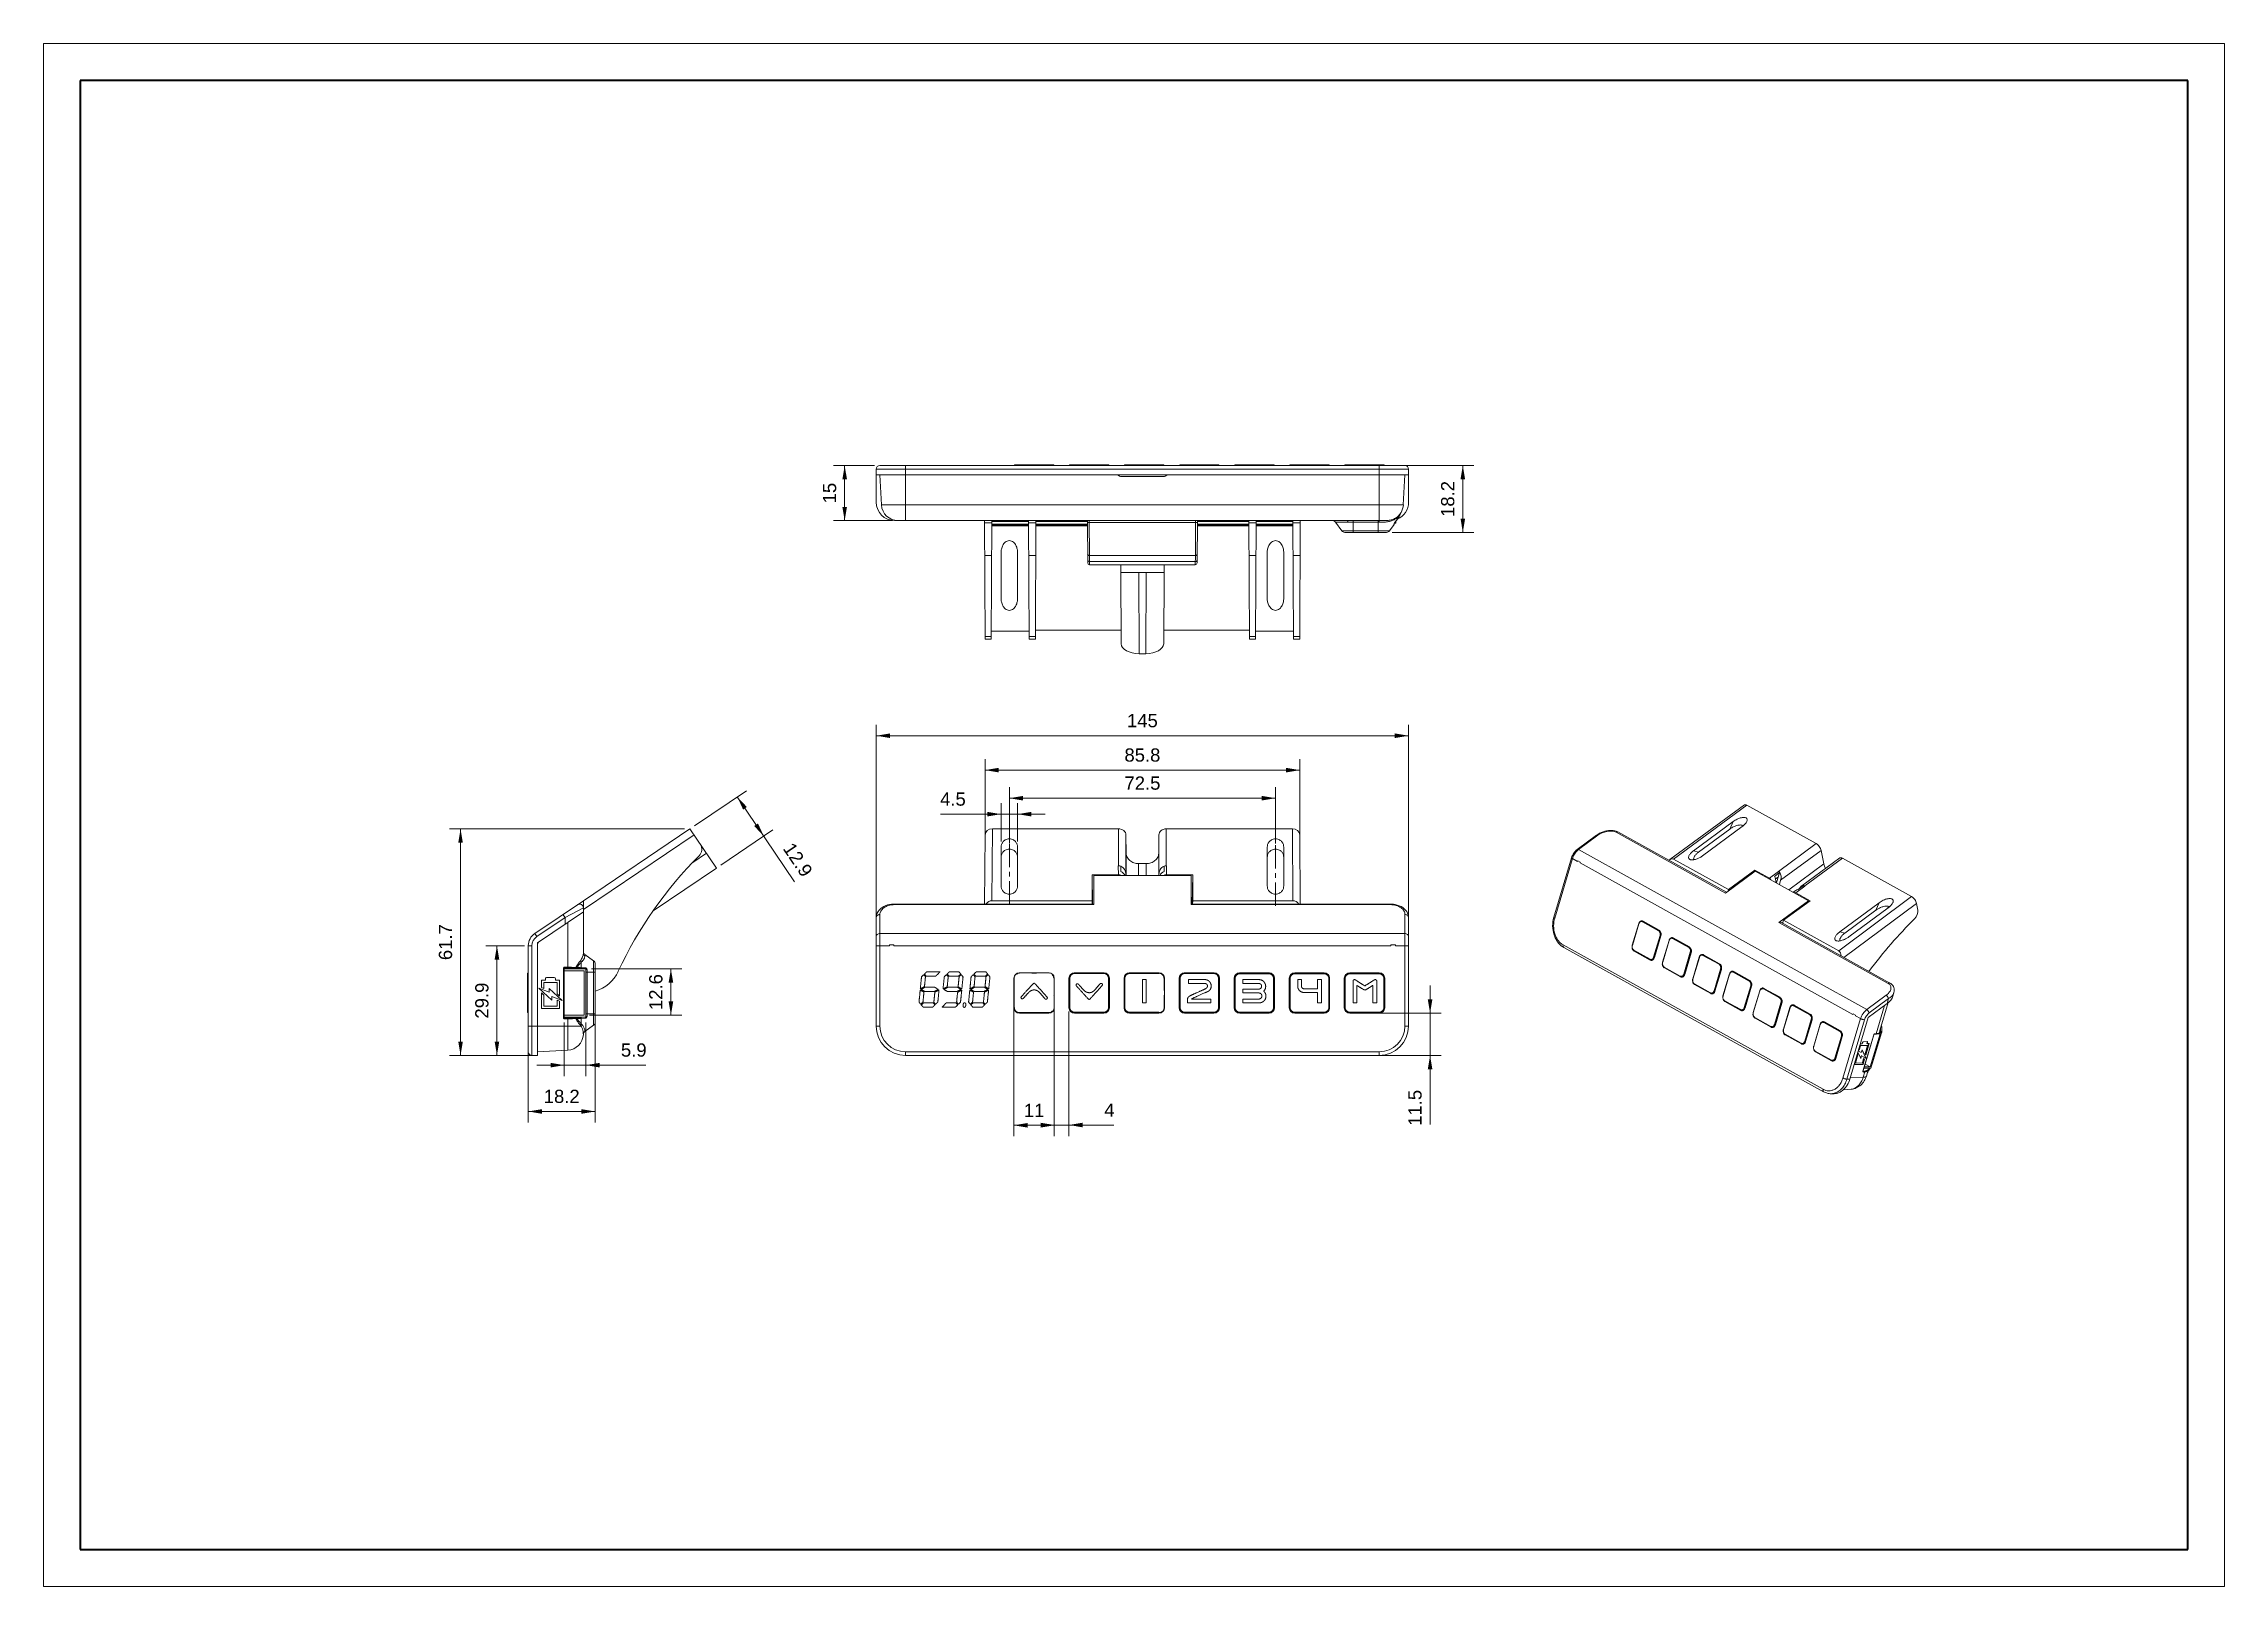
# Model space of a CAD drawing. Header units: millimetres. Extents: x -297 to 297, y -210 to 210.
import ezdxf

# ---------------------------------------------------------------- set-up
doc = ezdxf.new("R2010")
doc.units = ezdxf.units.MM
doc.linetypes.add('CENTER', pattern=[10.16, 6.35, -1.27, 1.27, -1.27])
doc.layers.get('0').update_dxf_attribs({"lineweight": 20})
for name, color, linetype, lineweight in [('ASM0004_ASM_DXF_CONTINUOUS_LINE', 7, 'Continuous', 18), ('JCHT35K-ANJIDXF_CONTINUOUS_LINE', 7, 'Continuous', 18), ('LAYER_1', 7, 'Continuous', 18), ('粗实线层', 7, 'Continuous', 35), ('细实线层', 7, 'Continuous', 18)]:
    doc.layers.add(name, color=color, linetype=linetype, lineweight=lineweight)
doc.styles.add('标准', font='')
doc.styles.get('标准').set_extended_font_data('arial')
doc.dimstyles.new('标准$0', dxfattribs={"dimscale": 1.5, "dimtxt": 2.4, "dimasz": 2.5, "dimexe": 2, "dimexo": 1, "dimgap": 1.5, "dimtad": 1, "dimdec": 1, "dimdsep": 46, "dimtxsty": '标准', "dimcen": 2.5, "dimdle": 5, "dimclre": 256, "dimclrt": 7, "dimadec": 0, "dimazin": 0, "dimtfac": 0.714286, "dimtdec": 1, "dimtmove": 0, "dimatfit": 3, "dimfxl": 0, "dimtolj": 1, "dimarcsym": 0})

msp = doc.modelspace()

# ---------------------------------------------------------------- blocks, each defined once
blk = doc.blocks.new('*X4')
at = {"linetype": 'Continuous'}
for points in [[(-32.71, -84.48), (-28.96, -83.85), (-28.96, -85.1)], [(-21.71, -84.48), (-25.46, -83.85), (-25.46, -85.1)]]:
    blk.add_hatch(color=0, dxfattribs=at).paths.add_polyline_path(points, flags=0)
for p, q in [((-32.71, -51.88), (-32.71, -87.48)), ((-21.71, -51.88), (-21.71, -87.48))]:
    blk.add_line(p, q, dxfattribs=at)
at = {"color": 0, "linetype": 'Continuous'}
blk.add_line((-32.71, -84.48), (-21.71, -84.48), dxfattribs=at)
at = {"color": 7, "insert": (-27.21, -80.42), "char_height": 3.6, "width": 8.2427, "attachment_point": 5, "style": '标准'}
blk.add_mtext('11', dxfattribs=at)
blk = doc.blocks.new('*X5')
at = {"linetype": 'Continuous'}
for points in [[(80.65, -53.96), (81.27, -50.21), (80.02, -50.21)], [(80.65, -65.46), (81.27, -69.21), (80.02, -69.21)]]:
    blk.add_hatch(color=0, dxfattribs=at).paths.add_polyline_path(points, flags=0)
at = {"color": 0, "linetype": 'Continuous'}
blk.add_line((80.65, -46.46), (80.65, -84.25), dxfattribs=at)
at = {"linetype": 'Continuous'}
for p, q in [((64.6, -53.96), (83.65, -53.96)), ((64.21, -65.46), (83.65, -65.46))]:
    blk.add_line(p, q, dxfattribs=at)
at = {"color": 7, "insert": (76.56, -79.73), "char_height": 3.6, "width": 18.0768, "attachment_point": 5, "rotation": 90, "style": '标准'}
blk.add_mtext('11.5', dxfattribs=at)
blk = doc.blocks.new('*X6')
at = {"linetype": 'Continuous'}
for points in [[(-21.71, -84.4), (-25.46, -83.78), (-25.46, -85.03)], [(-17.71, -84.4), (-13.96, -83.78), (-13.96, -85.03)]]:
    blk.add_hatch(color=0, dxfattribs=at).paths.add_polyline_path(points, flags=0)
for p, q in [((-21.71, -53.54), (-21.71, -87.4)), ((-17.71, -53.54), (-17.71, -87.4))]:
    blk.add_line(p, q, dxfattribs=at)
at = {"color": 0, "linetype": 'Continuous'}
blk.add_line((-29.21, -84.4), (-5.47, -84.4), dxfattribs=at)
at = {"color": 7, "insert": (-6.71, -80.35), "char_height": 3.6, "width": 7.2, "attachment_point": 5, "style": '标准'}
blk.add_mtext('4', dxfattribs=at)
blk = doc.blocks.new('*X7')
at = {"linetype": 'Continuous'}
for points in [[(-70.21, 21.58), (-66.46, 22.21), (-66.46, 20.96)], [(74.79, 21.58), (71.04, 22.21), (71.04, 20.96)]]:
    blk.add_hatch(color=0, dxfattribs=at).paths.add_polyline_path(points, flags=0)
for p, q in [((-70.21, -28.81), (-70.21, 24.58)), ((74.79, -27.52), (74.79, 24.58))]:
    blk.add_line(p, q, dxfattribs=at)
at = {"color": 0, "linetype": 'Continuous'}
blk.add_line((-70.21, 21.58), (74.79, 21.58), dxfattribs=at)
at = {"color": 7, "insert": (2.29, 25.67), "char_height": 3.6, "width": 15.2835, "attachment_point": 5, "style": '标准'}
blk.add_mtext('145', dxfattribs=at)
blk = doc.blocks.new('*X8')
at = {"linetype": 'Continuous'}
for points in [[(-40.58, 12.22), (-36.83, 12.84), (-36.83, 11.59)], [(45.17, 12.22), (41.42, 12.84), (41.42, 11.59)]]:
    blk.add_hatch(color=0, dxfattribs=at).paths.add_polyline_path(points, flags=0)
for p, q in [((-40.58, -8.49), (-40.58, 15.22)), ((45.17, -8.49), (45.17, 15.22))]:
    blk.add_line(p, q, dxfattribs=at)
at = {"color": 0, "linetype": 'Continuous'}
blk.add_line((-40.58, 12.22), (45.17, 12.22), dxfattribs=at)
at = {"color": 7, "insert": (2.29, 16.3), "char_height": 3.6, "width": 18.7189, "attachment_point": 5, "style": '标准'}
blk.add_mtext('85.8', dxfattribs=at)
blk = doc.blocks.new('*X9')
at = {"linetype": 'Continuous'}
for points in [[(-33.95, 4.57), (-30.2, 5.2), (-30.2, 3.95)], [(38.54, 4.57), (34.79, 5.2), (34.79, 3.95)]]:
    blk.add_hatch(color=0, dxfattribs=at).paths.add_polyline_path(points, flags=0)
for p, q in [((-33.95, -7.78), (-33.95, 7.57)), ((38.54, -7.78), (38.54, 7.57))]:
    blk.add_line(p, q, dxfattribs=at)
at = {"color": 0, "linetype": 'Continuous'}
blk.add_line((-33.95, 4.57), (38.54, 4.57), dxfattribs=at)
at = {"color": 7, "insert": (2.3, 8.66), "char_height": 3.6, "width": 18.6915, "attachment_point": 5, "style": '标准'}
blk.add_mtext('72.5', dxfattribs=at)
blk = doc.blocks.new('*X10')
at = {"linetype": 'Continuous'}
for points in [[(-36.21, 0.23), (-39.96, -0.4), (-39.96, 0.85)], [(-31.71, 0.23), (-27.96, -0.4), (-27.96, 0.85)]]:
    blk.add_hatch(color=0, dxfattribs=at).paths.add_polyline_path(points, flags=0)
at = {"color": 0, "linetype": 'Continuous'}
blk.add_line((-24.21, 0.23), (-52.68, 0.23), dxfattribs=at)
at = {"linetype": 'Continuous'}
for p, q in [((-36.21, -7.25), (-36.21, 3.23)), ((-31.71, -7.25), (-31.71, 3.23))]:
    blk.add_line(p, q, dxfattribs=at)
at = {"color": 7, "insert": (-49.32, 4.31), "char_height": 3.6, "width": 13.4506, "attachment_point": 5, "style": '标准'}
blk.add_mtext('4.5', dxfattribs=at)
blk = doc.blocks.new('*X11')
at = {"linetype": 'Continuous'}
for points in [[(-78.81, 95.14), (-78.18, 91.39), (-79.43, 91.39)], [(-78.81, 80.14), (-78.18, 83.89), (-79.43, 83.89)]]:
    blk.add_hatch(color=0, dxfattribs=at).paths.add_polyline_path(points, flags=0)
for p, q in [((-70.71, 95.14), (-81.81, 95.14)), ((-65.78, 80.14), (-81.81, 80.14))]:
    blk.add_line(p, q, dxfattribs=at)
at = {"color": 0, "linetype": 'Continuous'}
blk.add_line((-78.81, 95.14), (-78.81, 80.14), dxfattribs=at)
at = {"color": 7, "insert": (-82.9, 87.64), "char_height": 3.6, "width": 9.6915, "attachment_point": 5, "rotation": 90, "style": '标准'}
blk.add_mtext('15', dxfattribs=at)
blk = doc.blocks.new('*X12')
at = {"linetype": 'Continuous'}
for points in [[(89.56, 95.14), (90.19, 91.39), (88.94, 91.39)], [(89.56, 76.94), (90.19, 80.69), (88.94, 80.69)]]:
    blk.add_hatch(color=0, dxfattribs=at).paths.add_polyline_path(points, flags=0)
for p, q in [((73.49, 95.14), (92.56, 95.14)), ((70.28, 76.94), (92.56, 76.94))]:
    blk.add_line(p, q, dxfattribs=at)
at = {"color": 0, "linetype": 'Continuous'}
blk.add_line((89.56, 95.14), (89.56, 76.94), dxfattribs=at)
at = {"color": 7, "insert": (85.47, 86.04), "char_height": 3.6, "width": 17.9451, "attachment_point": 5, "rotation": 90, "style": '标准'}
blk.add_mtext('18.2', dxfattribs=at)
blk = doc.blocks.new('*X13')
at = {"linetype": 'Continuous'}
for points in [[(-108.05, 4.93), (-105.44, 2.18), (-106.47, 1.48)], [(-100.84, -5.76), (-102.42, -2.3), (-103.45, -3)]]:
    blk.add_hatch(color=0, dxfattribs=at).paths.add_polyline_path(points, flags=0)
for p, q in [((-119.72, -2.94), (-105.56, 6.61)), ((-112.51, -13.63), (-98.35, -4.08))]:
    blk.add_line(p, q, dxfattribs=at)
at = {"color": 0, "linetype": 'Continuous'}
blk.add_line((-108.05, 4.93), (-92.44, -18.21), dxfattribs=at)
at = {"color": 7, "insert": (-91.57, -12.19), "char_height": 3.6, "width": 18.0329, "attachment_point": 5, "rotation": 304, "style": '标准'}
blk.add_mtext('12.9', dxfattribs=at)
blk = doc.blocks.new('*X14')
at = {"linetype": 'Continuous'}
for points in [[(-164.98, -80.71), (-161.23, -80.09), (-161.23, -81.34)], [(-146.78, -80.71), (-150.53, -80.09), (-150.53, -81.34)]]:
    blk.add_hatch(color=0, dxfattribs=at).paths.add_polyline_path(points, flags=0)
for p, q in [((-146.78, -56.82), (-146.78, -83.71)), ((-164.98, -61.99), (-164.98, -83.71))]:
    blk.add_line(p, q, dxfattribs=at)
at = {"color": 0, "linetype": 'Continuous'}
blk.add_line((-164.98, -80.71), (-146.78, -80.71), dxfattribs=at)
at = {"color": 7, "insert": (-155.88, -76.62), "char_height": 3.6, "width": 17.9451, "attachment_point": 5, "style": '标准'}
blk.add_mtext('18.2', dxfattribs=at)
blk = doc.blocks.new('*X15')
at = {"linetype": 'Continuous'}
for points in [[(-183.43, -3.78), (-182.81, -7.53), (-184.06, -7.53)], [(-183.43, -65.46), (-182.81, -61.71), (-184.06, -61.71)]]:
    blk.add_hatch(color=0, dxfattribs=at).paths.add_polyline_path(points, flags=0)
for p, q in [((-122.46, -3.78), (-186.43, -3.78)), ((-163.98, -65.46), (-186.43, -65.46))]:
    blk.add_line(p, q, dxfattribs=at)
at = {"color": 0, "linetype": 'Continuous'}
blk.add_line((-183.43, -3.78), (-183.43, -65.46), dxfattribs=at)
at = {"color": 7, "insert": (-187.52, -34.62), "char_height": 3.6, "width": 18.7354, "attachment_point": 5, "rotation": 90, "style": '标准'}
blk.add_mtext('61.7', dxfattribs=at)
blk = doc.blocks.new('*X16')
at = {"linetype": 'Continuous'}
for points in [[(-173.52, -35.59), (-172.9, -39.34), (-174.15, -39.34)], [(-173.52, -65.46), (-172.9, -61.71), (-174.15, -61.71)]]:
    blk.add_hatch(color=0, dxfattribs=at).paths.add_polyline_path(points, flags=0)
for p, q in [((-165.98, -35.59), (-176.52, -35.59)), ((-164.73, -65.46), (-176.52, -65.46))]:
    blk.add_line(p, q, dxfattribs=at)
at = {"color": 0, "linetype": 'Continuous'}
blk.add_line((-173.52, -35.59), (-173.52, -65.46), dxfattribs=at)
at = {"color": 7, "insert": (-177.61, -50.53), "char_height": 3.6, "width": 18.8341, "attachment_point": 5, "rotation": 90, "style": '标准'}
blk.add_mtext('29.9', dxfattribs=at)
blk = doc.blocks.new('*X17')
at = {"linetype": 'Continuous'}
for points in [[(-155.18, -68.1), (-158.93, -67.48), (-158.93, -68.73)], [(-149.28, -68.1), (-145.53, -67.48), (-145.53, -68.73)]]:
    blk.add_hatch(color=0, dxfattribs=at).paths.add_polyline_path(points, flags=0)
for p, q in [((-155.18, -56.51), (-155.18, -71.1)), ((-149.28, -56.51), (-149.28, -71.1))]:
    blk.add_line(p, q, dxfattribs=at)
at = {"color": 0, "linetype": 'Continuous'}
blk.add_line((-162.68, -68.1), (-132.97, -68.1), dxfattribs=at)
at = {"color": 7, "insert": (-136.25, -64.02), "char_height": 3.6, "width": 13.1159, "attachment_point": 5, "style": '标准'}
blk.add_mtext('5.9', dxfattribs=at)
blk = doc.blocks.new('*X18')
at = {"linetype": 'Continuous'}
for points in [[(-126.14, -41.91), (-125.51, -45.66), (-126.76, -45.66)], [(-126.14, -54.51), (-125.51, -50.76), (-126.76, -50.76)]]:
    blk.add_hatch(color=0, dxfattribs=at).paths.add_polyline_path(points, flags=0)
for p, q in [((-147.78, -41.91), (-123.14, -41.91)), ((-148.28, -54.51), (-123.14, -54.51))]:
    blk.add_line(p, q, dxfattribs=at)
at = {"color": 0, "linetype": 'Continuous'}
blk.add_line((-126.14, -41.91), (-126.14, -54.51), dxfattribs=at)
at = {"color": 7, "insert": (-130.23, -48.21), "char_height": 3.6, "width": 18.022, "attachment_point": 5, "rotation": 90, "style": '标准'}
blk.add_mtext('12.6', dxfattribs=at)
blk = doc.blocks.new('$CAXA_FRAME_13B17AC1$')
at = {"layer": '粗实线层'}
for p, q in [((-287, 200), (-287, -200)), ((287, 200), (-287, 200)), ((287, -200), (287, 200)), ((-287, -200), (287, -200))]:
    blk.add_line(p, q, dxfattribs=at)
at = {"layer": '细实线层'}
for p, q in [((297, 210), (-297, 210)), ((-297, 210), (-297, -210)), ((297, -210), (297, 210)), ((-297, -210), (297, -210))]:
    blk.add_line(p, q, dxfattribs=at)

# ---------------------------------------------------------------- dimensions: what is measured, and where the dimension line sits
for base, p1, p2, angle, picture, middle in [((-78.81, 80.14), (-69.21, 95.14), (-64.28, 80.14), 270, '*X11', (-82.9, 87.64)), ((89.56, 76.94), (71.99, 95.14), (68.78, 76.94), 270, '*X12', (85.47, 86.04)), ((-100.84, -5.76), (-120.96, -3.78), (-113.75, -14.47), 304, '*X13', (-91.57, -12.19)), ((-183.43, -65.46), (-120.96, -3.78), (-162.48, -65.46), 270, '*X15', (-187.52, -34.62)), ((-173.52, -65.46), (-164.48, -35.59), (-163.23, -65.46), 270, '*X16', (-177.61, -50.53)), ((80.65, -65.46), (63.1, -53.96), (62.71, -65.46), 270, '*X5', (76.56, -79.73))]:
    dim = msp.add_linear_dim(base=base, p1=p1, p2=p2, angle=angle, dimstyle='标准$0', override={"dimsah": 1, "dimtzin": 0, "dimarcsym": 1})
    dim.commit()
    dim.dimension.update_dxf_attribs({"geometry": picture, "text_midpoint": middle})
for base, p1, p2, picture, middle in [((74.79, 21.58), (-70.21, -30.31), (74.79, -29.02), '*X7', (2.29, 25.67)), ((45.1723, 12.2153), (-40.583, -9.9918), (45.1723, -9.9918), '*X8', (2.2947, 16.3023)), ((-36.21, 0.23), (-31.71, -8.75), (-36.21, -8.75), '*X10', (-49.32, 4.31)), ((38.54, 4.57), (-33.95, -9.28), (38.54, -9.28), '*X9', (2.3, 8.66)), ((-21.71, -84.48), (-32.71, -50.38), (-21.71, -50.38), '*X4', (-27.21, -80.42)), ((-17.71, -84.4), (-21.71, -52.04), (-17.71, -52.04), '*X6', (-6.71, -80.35)), ((-146.78, -80.71), (-164.98, -60.49), (-146.78, -55.32), '*X14', (-155.88, -76.62))]:
    dim = msp.add_linear_dim(base=base, p1=p1, p2=p2, dimstyle='标准$0', override={"dimsah": 1, "dimtzin": 0, "dimarcsym": 1})
    dim.commit()
    dim.dimension.update_dxf_attribs({"geometry": picture, "text_midpoint": middle})
dim = msp.add_linear_dim(base=(-126.14, -54.51), p1=(-149.28, -41.91), p2=(-149.78, -54.51), angle=270, dimstyle='标准$0', override={"dimsah": 1, "dimtzin": 0, "dimarcsym": 1})
dim.commit()
dim.dimension.update_dxf_attribs({"geometry": '*X18', "text_midpoint": (-130.23, -48.21), "dimtype": 160})
dim = msp.add_linear_dim(base=(-149.28, -68.1), p1=(-155.18, -55.01), p2=(-149.28, -55.01), dimstyle='标准$0', override={"dimsah": 1, "dimtzin": 0, "dimarcsym": 1})
dim.commit()
dim.dimension.update_dxf_attribs({"geometry": '*X17', "text_midpoint": (-136.25, -64.02), "dimtype": 160})

# ---------------------------------------------------------------- linework, layer by layer
at = {"linetype": 'CENTER'}
for p, q in [((38.55, -24.76), (38.54, -3.3)), ((-33.95, -24.39), (-33.95, -7.9))]:
    msp.add_line(p, q, dxfattribs=at)
at = {"layer": 'ASM0004_ASM_DXF_CONTINUOUS_LINE', "color": 7, "linetype": 'Continuous'}
for p, q in [((-69.21, 95.14), (73.79, 95.14)), ((-62.21, 92.64), (-62.21, 95.14)), ((66.79, 95.14), (66.79, 92.64)), ((-70.21, 85.14), (-70.21, 94.14)), ((-70.21, 94.14), (74.79, 94.14)), ((-70.21, 92.64), (74.79, 92.64)), ((-69.21, 92.64), (-68.77, 84.41)), ((-62.21, 80.14), (-62.21, 92.64)), ((-3.94, 92.28), (-4.34, 92.51)), ((-3.44, 92.14), (8.03, 92.14)), ((8.93, 92.51), (8.53, 92.28)), ((66.79, 92.64), (66.79, 80.15)), ((73.36, 84.41), (73.79, 92.64)), ((74.79, 85.14), (74.79, 94.14)), ((73.36, 84.41), (-68.77, 84.41)), ((-64.28, 80.14), (-65.21, 80.14)), ((-64.28, 80.14), (-35.47, 80.14)), ((-40.54, 47.88), (-40.71, 80.14)), ((-38.71, 79.54), (-40.7, 79.54)), ((-38.87, 47.88), (-38.71, 80.14)), ((-38.71, 79.92), (-28.7, 79.92)), ((-28.7, 79.16), (-38.71, 79.16)), ((-38.71, 78.94), (-28.7, 78.94)), ((-38.71, 78.72), (-28.7, 78.72)), ((-35.46, 80.14), (36.53, 80.14)), ((-28.54, 47.88), (-28.71, 80.14)), ((-26.71, 79.54), (-28.7, 79.54)), ((-26.87, 47.88), (-26.71, 80.14)), ((-26.71, 79.92), (-12.7, 79.92)), ((-12.7, 79.16), (-26.71, 79.16)), ((-26.71, 78.94), (-12.69, 78.94)), ((-26.71, 78.72), (-12.69, 78.72)), ((-12.6, 68.64), (-12.71, 80.14)), ((-12.21, 80.14), (-12.13, 70.65)), ((16.79, 79.63), (-12.2, 79.63)), ((16.72, 70.65), (16.79, 80.14)), ((17.19, 68.64), (17.29, 80.14)), ((17.28, 78.94), (31.3, 78.94)), ((17.28, 78.72), (31.3, 78.72)), ((17.29, 79.92), (31.3, 79.92)), ((31.3, 79.16), (17.29, 79.16)), ((31.46, 47.88), (31.29, 80.14)), ((33.29, 79.54), (31.3, 79.54)), ((33.13, 47.88), (33.29, 80.14)), ((33.29, 79.92), (43.3, 79.92)), ((43.3, 79.16), (33.29, 79.16)), ((33.29, 78.94), (43.3, 78.94)), ((33.29, 78.72), (43.3, 78.72)), ((36.54, 80.14), (58.06, 80.14)), ((43.46, 47.88), (43.29, 80.14)), ((45.29, 79.54), (43.3, 79.54)), ((45.13, 47.88), (45.29, 80.14)), ((54.89, 79.73), (58.3, 79.73)), ((54.89, 79.73), (56.6, 77.36)), ((69.59, 77.36), (56.6, 77.36)), ((66.49, 80.15), (59.69, 80.15)), ((59.69, 76.94), (59.69, 80.15)), ((59.69, 79.73), (66.75, 79.73)), ((66.49, 80.15), (66.49, 76.94)), ((66.49, 80.15), (66.79, 80.15)), ((69.59, 77.36), (70.87, 79.13)), ((70.81, 79.13), (70.87, 79.13)), ((70.96, 79.44), (71.29, 79.44)), ((71, 79.5), (71.88, 80.71)), ((71.01, 79.51), (71.88, 80.71)), ((71.29, 79.9), (71.29, 79.44)), ((71.3, 80.71), (71.88, 80.71)), ((71.88, 80.71), (71.88, 80.71)), ((72.07, 81), (72.08, 81.01)), ((72.08, 81.01), (72.23, 81.27)), ((72.23, 81.27), (72.35, 81.53)), ((72.41, 81.67), (72.47, 81.82)), ((-36.21, 71.38), (-36.21, 59.04)), ((-31.71, 59.04), (-31.71, 71.38)), ((36.29, 71.38), (36.29, 59.04)), ((40.79, 59.04), (40.79, 71.38)), ((57.41, 76.94), (68.78, 76.94)), ((-38.76, 70.65), (-40.66, 70.65)), ((-26.76, 70.65), (-28.66, 70.65)), ((-12.13, 70.65), (-12.1, 68.14)), ((16.72, 70.65), (-12.13, 70.65)), ((-12.11, 69.01), (16.7, 69.01)), ((-12.1, 68.14), (16.69, 68.14)), ((-3.61, 68.14), (-3.61, 66.04)), ((-3.5, 46.65), (-3.61, 66.04)), ((-3.61, 66.04), (8.19, 66.04)), ((1.28, 66.04), (1.4, 43.91)), ((3.19, 43.91), (3.31, 66.04)), ((8.19, 66.04), (8.09, 46.65)), ((8.19, 66.04), (8.19, 68.14)), ((16.69, 68.14), (16.72, 70.65)), ((33.24, 70.65), (31.34, 70.65)), ((45.24, 70.65), (43.34, 70.65)), ((-40.54, 48.61), (-38.87, 48.61)), ((-40.54, 47.88), (-38.87, 47.88)), ((-38.86, 50.01), (-28.55, 50.01)), ((-28.54, 48.61), (-26.87, 48.61)), ((-28.54, 47.88), (-26.87, 47.88)), ((-26.86, 50.29), (-3.52, 50.29)), ((8.11, 50.29), (31.45, 50.29)), ((31.46, 48.61), (33.13, 48.61)), ((31.46, 47.88), (33.13, 47.88)), ((33.14, 50.01), (43.45, 50.01)), ((43.46, 48.61), (45.13, 48.61)), ((43.46, 47.88), (45.13, 47.88)), ((1.4, 43.91), (3.19, 43.91)), ((166.25, 2.73), (145.99, -12.09)), ((166.96, 2.66), (146.94, -12)), ((185.81, -7.8), (166.96, 2.66)), ((-149.98, -23.35), (-120.96, -3.78)), ((-119.84, -5.44), (-149.98, -25.77)), ((-113.75, -14.47), (-120.96, -3.78)), ((-40.55, -5.42), (-40.69, -24.23)), ((-38.55, -3.78), (-38.7, -23.35)), ((-4.2, -3.78), (-38.55, -3.78)), ((-4.2, -3.78), (-4.2, -13.84)), ((-2.14, -10.44), (-2.2, -5.42)), ((-2.2, -5.42), (-2.2, -16.22)), ((6.79, -5.42), (6.73, -10.44)), ((6.79, -16.22), (6.79, -5.42)), ((8.79, -13.84), (8.79, -3.78)), ((43.14, -3.78), (8.79, -3.78)), ((43.29, -23.35), (43.14, -3.78)), ((45.14, -5.42), (45.28, -24.23)), ((126.01, -5.48), (120.74, -9.37)), ((121.09, -9.41), (126.37, -5.52)), ((131.31, -4.71), (161.09, -21.24)), ((161.38, -21.03), (131.82, -4.62)), ((163.18, -1.79), (152.42, -9.72)), ((153.8, -10.1), (162.28, -3.85)), ((154.89, -11.09), (165.65, -3.16)), ((162.28, -3.85), (163.18, -1.79)), ((-120.14, -12.89), (-116.48, -10.42)), ((-36.21, -8.75), (-36.21, -19.31)), ((-31.71, -19.31), (-31.71, -8.75)), ((-2.14, -16.47), (-2.14, -10.44)), ((6.73, -10.44), (6.73, -16.47)), ((36.29, -8.75), (36.29, -19.31)), ((40.79, -19.31), (40.79, -8.75)), ((119.18, -11.64), (114.36, -27.82)), ((114.59, -28.06), (119.41, -11.88)), ((119.41, -11.88), (120.84, -12.67)), ((199.59, -52.98), (121.09, -9.41)), ((152.42, -9.72), (153.8, -10.1)), ((185.81, -7.8), (175.56, -15.36)), ((187.15, -9.62), (176.13, -17.74)), ((181.95, -19.27), (192.23, -11.69)), ((182.69, -19.32), (192.94, -11.76)), ((187.9, -13.32), (187.15, -9.62)), ((211.8, -22.22), (192.94, -11.76)), ((-113.75, -14.47), (-131, -26.11)), ((-11.43, -16.26), (-11.29, -24.23)), ((-11.43, -16.26), (-11.4, -23.35)), ((-11.43, -16.26), (-4.25, -16.26)), ((-10.96, -24.4), (-10.96, -16.47)), ((-10.96, -16.47), (15.54, -16.47)), ((-4.27, -13.84), (-4.25, -16.26)), ((-3.61, -13.96), (-3.61, -15.37)), ((-2.2, -16.47), (-2.2, -16.22)), ((1.26, -16.47), (1.26, -13.23)), ((3.33, -13.23), (1.26, -13.23)), ((3.33, -13.23), (3.33, -16.47)), ((6.79, -16.22), (6.79, -16.47)), ((8.19, -15.37), (8.19, -13.96)), ((8.84, -16.26), (8.86, -13.84)), ((8.84, -16.26), (16.02, -16.26)), ((15.54, -16.47), (15.54, -24.4)), ((15.88, -24.23), (16.02, -16.26)), ((15.99, -23.35), (16.02, -16.26)), ((120.84, -12.67), (120.9, -12.47)), ((120.9, -12.47), (121.56, -12.84)), ((121.56, -12.84), (121.5, -13.03)), ((121.5, -13.03), (195.82, -54.28)), ((161.92, -20.31), (146.94, -12)), ((161.09, -21.24), (169.17, -15.28)), ((169.12, -14.98), (161.92, -20.31)), ((169.12, -14.98), (169, -15.41)), ((169.12, -14.98), (173.06, -17.17)), ((169.17, -15.28), (183.72, -23.35)), ((175.52, -15.34), (173.06, -17.17)), ((175.86, -15.63), (174.42, -16.7)), ((174.76, -17.42), (175.49, -16.88)), ((175, -18.51), (175.86, -15.63)), ((175.78, -18.95), (176.13, -17.74)), ((178.34, -20.37), (187.9, -13.32)), ((-163.22, -32.28), (-149.98, -23.35)), ((-149.98, -23.35), (-149.98, -25.23)), ((-11.4, -23.35), (-38.7, -23.35)), ((-11.38, -24.23), (-11.4, -23.35)), ((15.99, -23.35), (15.97, -24.23)), ((43.29, -23.35), (15.99, -23.35)), ((161.81, -20.71), (161.92, -20.31)), ((183.72, -23.35), (175.64, -29.31)), ((176.95, -28.66), (184.19, -23.35)), ((179.53, -21.03), (180.25, -20.51)), ((180.25, -21.16), (182.73, -19.34)), ((180.25, -21.16), (184.19, -23.35)), ((180.9, -20.29), (182.34, -19.23)), ((183.59, -23.78), (183.72, -23.35)), ((191.94, -36.97), (211.8, -22.22)), ((-154.98, -27.93), (-162.66, -33.1)), ((-162.48, -34.79), (-149.98, -26.36)), ((-155.54, -27.1), (-154.98, -27.93)), ((-149.98, -25.23), (-154.98, -27.93)), ((-154.98, -27.93), (-154.98, -29.74)), ((-154.24, -29.24), (-154.24, -41.43)), ((-149.98, -25.23), (-150.01, -25.24)), ((-149.98, -26.36), (-149.98, -25.23)), ((-149.98, -37.67), (-149.98, -26.36)), ((-70.21, -57.46), (-70.21, -27.92)), ((-69.21, -57.46), (-69.21, -27.1)), ((-65.21, -24.4), (-65.21, -24.23)), ((-65.21, -24.23), (-10.96, -24.23)), ((-65.21, -24.4), (-10.96, -24.4)), ((15.54, -24.23), (69.79, -24.23)), ((15.54, -24.4), (69.79, -24.4)), ((69.79, -24.23), (69.79, -24.4)), ((73.79, -27.1), (73.79, -57.46)), ((74.79, -57.46), (74.79, -27.92)), ((137.49, -29.56), (135.73, -35.48)), ((137.49, -29.56), (137.5, -29.56)), ((143.04, -31.34), (138.65, -28.91)), ((175.64, -29.31), (205.42, -45.84)), ((205.92, -45.75), (176.15, -29.22)), ((176.95, -28.66), (176.68, -29.52)), ((191.94, -36.97), (176.95, -28.66)), ((202.98, -23.87), (192.22, -31.81)), ((213.13, -24.05), (193.33, -38.76)), ((193.59, -32.19), (202.07, -25.93)), ((194.69, -33.18), (205.45, -25.25)), ((202.07, -25.93), (202.98, -23.87)), ((213.49, -25.9), (213.13, -24.05)), ((-164.98, -64.46), (-164.98, -35.33)), ((-164.98, -35.59), (-163.98, -35.59)), ((-163.98, -65.46), (-163.98, -35.59)), ((-162.66, -33.1), (-163.22, -32.28)), ((-162.48, -65.46), (-162.48, -34.79)), ((-162.48, -34.97), (-162.41, -34.97)), ((-70.21, -35.59), (-66.61, -35.59)), ((73.79, -32.28), (-69.21, -32.28)), ((-66.61, -35.59), (-66.61, -35.33)), ((-66.61, -35.33), (-65.41, -35.33)), ((-65.41, -35.33), (-65.41, -35.59)), ((-65.41, -35.59), (69.99, -35.59)), ((69.99, -35.33), (71.19, -35.33)), ((69.99, -35.59), (69.99, -35.33)), ((71.19, -35.33), (71.19, -35.59)), ((71.19, -35.59), (74.79, -35.59)), ((187.7, -74.67), (116.89, -35.37)), ((135.74, -35.48), (135.73, -35.48)), ((141.74, -38.78), (143.5, -32.86)), ((141.77, -38.83), (143.53, -32.91)), ((143.54, -32.86), (143.5, -32.86)), ((145.73, -34.13), (143.96, -40.05)), ((145.73, -34.13), (145.75, -34.13)), ((151.27, -35.91), (146.88, -33.48)), ((192.22, -31.81), (193.59, -32.19)), ((-154.24, -41.43), (-154.99, -41.4)), ((-150.55, -41.57), (-150.55, -40.06)), ((-150.55, -41.57), (-149.35, -41.63)), ((-149.56, -38.41), (-149.56, -37.96)), ((-147.2, -39.67), (-149.56, -37.96)), ((-147.2, -39.67), (-147.2, -57.26)), ((-146.78, -56.45), (-146.78, -40.48)), ((117.04, -36.06), (187.85, -75.36)), ((136.22, -37.04), (140.61, -39.48)), ((136.22, -37.04), (136.46, -37.05)), ((141.24, -39.5), (140.61, -39.48)), ((140.89, -39.44), (140.89, -39.44)), ((140.89, -39.44), (140.89, -39.44)), ((141.32, -39.46), (140.99, -39.45)), ((141.74, -38.78), (141.77, -38.78)), ((143.98, -40.05), (143.96, -40.05)), ((149.97, -43.35), (151.74, -37.43)), ((150, -43.4), (151.76, -37.48)), ((151.78, -37.43), (151.74, -37.43)), ((153.96, -38.7), (152.2, -44.62)), ((153.96, -38.7), (153.98, -38.7)), ((159.5, -40.48), (155.11, -38.05)), ((-162.13, -47.13), (-158.58, -50.41)), ((-159.28, -48.22), (-162.13, -47.13)), ((-161.43, -44.97), (-161.43, -46.96)), ((-161.43, -44.97), (-161.43, -44.97)), ((-161.43, -44.97), (-160.27, -44.97)), ((-160.28, -44.97), (-161.43, -44.97)), ((-161.43, -46.96), (-160.77, -47.22)), ((-160.77, -47.21), (-161.43, -46.96)), ((-160.77, -47.22), (-160.77, -45.62)), ((-160.77, -45.62), (-157.08, -45.62)), ((-160.77, -47.22), (-160.77, -47.21)), ((-160.28, -44.56), (-160.28, -44.97)), ((-160.28, -44.97), (-160.27, -44.97)), ((-160.27, -44.97), (-160.27, -44.56)), ((-159.93, -44.22), (-157.93, -44.22)), ((-157.93, -44.22), (-159.93, -44.22)), ((-155.76, -50.49), (-159.28, -47.22)), ((-159.28, -47.22), (-159.28, -48.22)), ((-157.58, -44.97), (-157.58, -44.56)), ((-156.44, -44.97), (-157.58, -44.97)), ((-157.08, -45.62), (-157.08, -48.7)), ((-156.44, -49.3), (-156.44, -44.97)), ((-155.4, -41.8), (-155.4, -55.13)), ((-155.4, -41.8), (-155.21, -41.8)), ((-155.21, -55.13), (-155.21, -41.8)), ((-155.18, -41.86), (-155.21, -41.8)), ((-155.18, -55.07), (-155.18, -41.86)), ((-155.18, -41.91), (-149.28, -41.91)), ((-155.18, -42.41), (-149.78, -42.41)), ((-155.01, -41.6), (-154.97, -41.66)), ((-154.26, -41.63), (-155.01, -41.6)), ((-154.97, -41.66), (-154.44, -41.68)), ((-152.48, -41.91), (-152.48, -41.79)), ((-151.02, -41.91), (-151.02, -41.88)), ((-149.47, -41.87), (-150.67, -41.8)), ((-149.78, -42.41), (-149.78, -54.51)), ((-149.47, -41.87), (-149.47, -41.91)), ((-149.28, -55.01), (-149.28, -41.91)), ((-149.28, -42.76), (-146.78, -42.76)), ((-148.96, -54.88), (-148.96, -42.05)), ((-32.71, -44.46), (-32.71, -52.46)), ((-23.21, -42.96), (-31.21, -42.96)), ((-26.59, -43.06), (-26.59, -42.96)), ((-26.56, -42.96), (-26.56, -42.99)), ((-21.77, -44.38), (-21.86, -44.46)), ((-21.77, -44.38), (-21.77, -47.78)), ((-21.71, -52.46), (-21.71, -44.46)), ((-17.71, -44.46), (-17.71, -52.46)), ((-8.21, -42.96), (-16.21, -42.96)), ((-11.59, -43.06), (-11.59, -42.96)), ((-11.56, -42.96), (-11.56, -42.99)), ((-6.77, -44.38), (-6.86, -44.46)), ((-6.77, -44.38), (-6.77, -47.78)), ((-6.71, -52.46), (-6.71, -44.46)), ((-2.71, -44.46), (-2.71, -52.46)), ((6.79, -42.96), (-1.21, -42.96)), ((3.41, -43.06), (3.41, -42.96)), ((3.44, -42.96), (3.44, -43)), ((8.23, -44.38), (8.14, -44.46)), ((8.23, -44.38), (8.23, -47.79)), ((8.29, -52.46), (8.29, -44.46)), ((12.29, -44.46), (12.29, -52.46)), ((21.79, -42.96), (13.79, -42.96)), ((18.41, -43.06), (18.41, -42.96)), ((18.44, -42.96), (18.44, -43.01)), ((23.23, -44.38), (23.14, -44.46)), ((23.14, -52.46), (23.14, -44.46)), ((23.23, -44.38), (23.23, -47.79)), ((23.29, -52.46), (23.29, -44.46)), ((27.29, -44.46), (27.29, -52.46)), ((36.79, -42.96), (28.79, -42.96)), ((33.41, -43.06), (33.41, -42.96)), ((33.44, -42.96), (33.44, -43.01)), ((38.23, -44.38), (38.14, -44.46)), ((38.23, -44.38), (38.23, -47.8)), ((38.29, -52.46), (38.29, -44.46)), ((42.29, -44.46), (42.29, -52.46)), ((51.79, -42.96), (43.79, -42.96)), ((48.41, -43.06), (48.41, -42.96)), ((48.44, -42.96), (48.44, -43.02)), ((53.23, -44.38), (53.14, -44.46)), ((53.23, -44.38), (53.23, -47.8)), ((53.29, -52.46), (53.29, -44.46)), ((57.29, -44.46), (57.29, -52.46)), ((66.79, -42.96), (58.79, -42.96)), ((63.41, -43.06), (63.41, -42.96)), ((63.44, -42.96), (63.44, -43.02)), ((65.29, -43.02), (65.29, -42.96)), ((67.62, -43.21), (67.57, -43.21)), ((68.23, -44.38), (68.14, -44.46)), ((68.23, -44.38), (68.23, -47.81)), ((68.29, -52.46), (68.29, -44.46)), ((144.46, -41.61), (148.85, -44.05)), ((144.46, -41.61), (144.69, -41.62)), ((149.47, -44.07), (148.85, -44.05)), ((149.56, -44.03), (149.23, -44.02)), ((149.97, -43.35), (150, -43.35)), ((152.21, -44.62), (152.2, -44.62)), ((152.69, -46.18), (157.08, -48.62)), ((152.69, -46.18), (152.91, -46.19)), ((158.23, -47.97), (160, -42.05)), ((160.01, -42), (159.97, -42)), ((162.19, -43.27), (160.43, -49.19)), ((162.19, -43.27), (162.21, -43.27)), ((167.74, -45.05), (163.35, -42.62)), ((166.44, -52.49), (168.2, -46.57)), ((166.47, -52.54), (168.23, -46.62)), ((168.24, -46.57), (168.2, -46.57)), ((175.97, -49.62), (171.58, -47.19)), ((-161.43, -48.42), (-160.77, -49.03)), ((-160.77, -49.03), (-161.43, -48.42)), ((-161.43, -48.42), (-161.43, -48.42)), ((-161.43, -48.42), (-161.43, -52.66)), ((-161.43, -52.66), (-156.44, -52.66)), ((-160.77, -52.01), (-160.77, -49.03)), ((-157.08, -52.01), (-160.77, -52.01)), ((-158.58, -50.41), (-158.58, -49.41)), ((-158.58, -49.41), (-155.76, -50.49)), ((-157.08, -48.7), (-156.44, -49.3)), ((-157.08, -50.42), (-156.44, -50.67)), ((-156.44, -50.67), (-157.08, -50.42)), ((-157.08, -50.42), (-157.08, -50.42)), ((-157.08, -50.42), (-157.08, -52.01)), ((-156.44, -50.67), (-156.44, -52.66)), ((-156.44, -52.66), (-156.44, -50.67)), ((-156.44, -50.67), (-156.44, -50.67)), ((-32.71, -49.08), (-32.61, -49.08)), ((-32.65, -49.11), (-32.71, -49.11)), ((-21.86, -52.46), (-21.77, -52.55)), ((-21.8, -49.08), (-21.77, -49.11)), ((-21.8, -49.08), (-21.71, -49.08)), ((-21.77, -49.11), (-21.77, -52.55)), ((-21.71, -49.11), (-21.77, -49.11)), ((-17.71, -49.08), (-17.61, -49.08)), ((-17.65, -49.11), (-17.71, -49.11)), ((-6.86, -52.46), (-6.77, -52.55)), ((-6.8, -49.08), (-6.77, -49.11)), ((-6.8, -49.08), (-6.71, -49.08)), ((-6.71, -49.11), (-6.77, -49.11)), ((-6.77, -49.11), (-6.77, -52.55)), ((-2.71, -49.08), (-2.61, -49.08)), ((-2.65, -49.11), (-2.71, -49.11)), ((8.14, -52.46), (8.23, -52.55)), ((8.2, -49.08), (8.29, -49.08)), ((8.2, -49.08), (8.23, -49.11)), ((8.29, -49.11), (8.23, -49.11)), ((8.23, -49.11), (8.23, -52.55)), ((12.29, -49.08), (12.39, -49.08)), ((12.35, -49.11), (12.29, -49.11)), ((23.14, -52.46), (23.23, -52.55)), ((23.2, -49.08), (23.29, -49.08)), ((23.2, -49.08), (23.23, -49.11)), ((23.29, -49.11), (23.23, -49.11)), ((23.23, -49.11), (23.23, -52.55)), ((27.29, -49.08), (27.39, -49.08)), ((27.35, -49.11), (27.29, -49.11)), ((38.14, -52.46), (38.23, -52.55)), ((38.2, -49.08), (38.29, -49.08)), ((38.2, -49.08), (38.23, -49.11)), ((38.29, -49.11), (38.23, -49.11)), ((38.23, -49.11), (38.23, -52.55)), ((42.29, -49.08), (42.39, -49.08)), ((42.35, -49.11), (42.29, -49.11)), ((53.14, -52.46), (53.23, -52.55)), ((53.2, -49.08), (53.29, -49.08)), ((53.2, -49.08), (53.23, -49.11)), ((53.29, -49.11), (53.23, -49.11)), ((53.23, -49.11), (53.23, -52.55)), ((57.29, -49.08), (57.39, -49.08)), ((57.35, -49.11), (57.29, -49.11)), ((68.14, -52.46), (68.23, -52.55)), ((68.2, -49.08), (68.29, -49.08)), ((68.2, -49.08), (68.23, -49.11)), ((68.29, -49.11), (68.23, -49.11)), ((68.23, -49.11), (68.23, -52.55)), ((157.71, -48.64), (157.08, -48.62)), ((157.79, -48.6), (157.46, -48.59)), ((158.2, -47.92), (158.24, -47.92)), ((160.45, -49.19), (160.43, -49.19)), ((160.92, -50.75), (161.14, -50.76)), ((160.92, -50.75), (165.31, -53.19)), ((165.94, -53.21), (165.31, -53.19)), ((166.02, -53.17), (165.69, -53.16)), ((166.44, -52.49), (166.47, -52.49)), ((170.43, -47.84), (168.66, -53.76)), ((170.43, -47.84), (170.45, -47.84)), ((174.67, -57.06), (176.44, -51.14)), ((174.7, -57.11), (176.46, -51.19)), ((176.48, -51.14), (176.44, -51.14)), ((178.66, -52.41), (176.9, -58.33)), ((178.66, -52.41), (178.68, -52.41)), ((184.21, -54.19), (179.81, -51.76)), ((204.86, -49.08), (199.59, -52.98)), ((199.98, -55.14), (205.13, -51.34)), ((205.53, -50), (200.25, -53.89)), ((204.46, -51.83), (202.17, -59.54)), ((203.17, -58.7), (205.44, -51.09)), ((205.53, -50), (205.13, -51.34)), ((206.7, -49.35), (207, -48.34)), ((-162.48, -57.46), (-164.98, -57.46)), ((-150.64, -57.46), (-162.48, -57.46)), ((-155.21, -55.13), (-155.4, -55.13)), ((-155.21, -55.13), (-155.18, -55.07)), ((-149.78, -54.51), (-155.18, -54.51)), ((-155.18, -55.01), (-149.28, -55.01)), ((-154.97, -55.26), (-155.01, -55.33)), ((-155.01, -55.33), (-154.26, -55.3)), ((-154.99, -55.53), (-154.24, -55.5)), ((-154.97, -55.26), (-154.44, -55.25)), ((-154.24, -55.5), (-154.24, -64.03)), ((-152.48, -55.14), (-152.48, -55.01)), ((-151.02, -55.05), (-151.02, -55.01)), ((-150.67, -55.13), (-149.47, -55.06)), ((-149.35, -55.3), (-150.55, -55.36)), ((-150.55, -56.86), (-150.55, -55.36)), ((-149.57, -58.97), (-147.2, -57.26)), ((-149.57, -58.97), (-149.57, -58.97)), ((-149.47, -55.01), (-149.47, -55.06)), ((-146.78, -54.16), (-149.28, -54.16)), ((-69.21, -57.46), (-70.21, -57.46)), ((-31.21, -53.81), (-31.29, -53.9)), ((-27.86, -53.9), (-31.29, -53.9)), ((-31.21, -53.81), (-31.21, -53.71)), ((-31.21, -53.81), (-23.21, -53.81)), ((-31.21, -53.96), (-23.21, -53.96)), ((-26.56, -53.9), (-26.59, -53.87)), ((-26.59, -53.96), (-26.59, -53.87)), ((-26.56, -53.9), (-26.56, -53.96)), ((-23.12, -53.9), (-26.56, -53.9)), ((-23.21, -53.71), (-23.21, -53.81)), ((-23.12, -53.9), (-23.21, -53.81)), ((-16.21, -53.81), (-16.29, -53.9)), ((-12.86, -53.9), (-16.29, -53.9)), ((-16.21, -53.81), (-16.21, -53.71)), ((-16.21, -53.96), (-8.21, -53.96)), ((-11.56, -53.9), (-11.59, -53.87)), ((-11.59, -53.96), (-11.59, -53.87)), ((-8.12, -53.9), (-11.56, -53.9)), ((-11.56, -53.9), (-11.56, -53.96)), ((-8.12, -53.9), (-8.21, -53.81)), ((-1.21, -53.81), (-1.29, -53.9)), ((2.14, -53.9), (-1.29, -53.9)), ((-1.21, -53.81), (-1.21, -53.71)), ((-1.21, -53.81), (6.79, -53.81)), ((-1.21, -53.96), (6.79, -53.96)), ((3.44, -53.9), (3.41, -53.87)), ((3.41, -53.96), (3.41, -53.87)), ((6.88, -53.9), (3.44, -53.9)), ((3.44, -53.9), (3.44, -53.96)), ((6.79, -53.71), (6.79, -53.81)), ((6.88, -53.9), (6.79, -53.81)), ((13.79, -53.81), (13.71, -53.9)), ((17.14, -53.9), (13.71, -53.9)), ((13.79, -53.81), (13.79, -53.71)), ((13.79, -53.81), (21.79, -53.81)), ((13.79, -53.96), (21.79, -53.96)), ((18.44, -53.9), (18.41, -53.87)), ((18.41, -53.96), (18.41, -53.87)), ((21.88, -53.9), (18.44, -53.9)), ((18.44, -53.9), (18.44, -53.96)), ((21.88, -53.9), (21.79, -53.81)), ((28.79, -53.81), (28.71, -53.9)), ((32.14, -53.9), (28.71, -53.9)), ((28.79, -53.81), (36.79, -53.81)), ((28.79, -53.96), (36.79, -53.96)), ((33.44, -53.9), (33.41, -53.87)), ((33.41, -53.96), (33.41, -53.87)), ((36.88, -53.9), (33.44, -53.9)), ((33.44, -53.9), (33.44, -53.96)), ((36.79, -53.71), (36.79, -53.81)), ((36.88, -53.9), (36.79, -53.81)), ((43.79, -53.81), (43.71, -53.9)), ((47.14, -53.9), (43.71, -53.9)), ((43.79, -53.81), (51.79, -53.81)), ((43.79, -53.96), (51.79, -53.96)), ((48.44, -53.9), (48.41, -53.87)), ((48.41, -53.96), (48.41, -53.87)), ((51.88, -53.9), (48.44, -53.9)), ((48.44, -53.9), (48.44, -53.96)), ((51.79, -53.71), (51.79, -53.81)), ((51.88, -53.9), (51.79, -53.81)), ((58.79, -53.81), (58.71, -53.9)), ((62.14, -53.9), (58.71, -53.9)), ((58.79, -53.96), (66.79, -53.96)), ((63.44, -53.9), (63.41, -53.87)), ((63.41, -53.96), (63.41, -53.87)), ((66.88, -53.9), (63.44, -53.9)), ((63.44, -53.9), (63.44, -53.96)), ((65.29, -53.96), (65.29, -53.9)), ((66.88, -53.9), (66.79, -53.81)), ((67.55, -53.71), (67.62, -53.71)), ((74.79, -57.46), (73.79, -57.46)), ((168.68, -53.76), (168.66, -53.76)), ((169.16, -55.32), (169.36, -55.33)), ((169.16, -55.32), (173.55, -57.76)), ((174.17, -57.78), (173.55, -57.76)), ((174.26, -57.74), (173.93, -57.73)), ((174.67, -57.06), (174.7, -57.06)), ((176.92, -58.33), (176.9, -58.33)), ((182.94, -61.68), (184.7, -55.76)), ((184.71, -55.71), (184.67, -55.71)), ((186.89, -56.98), (185.13, -62.9)), ((186.89, -56.98), (186.91, -56.98)), ((192.44, -58.76), (188.05, -56.33)), ((197.91, -55.44), (193.09, -71.62)), ((194.17, -71.92), (198.99, -55.74)), ((194.98, -71.91), (199.98, -55.14)), ((195.82, -54.28), (195.88, -54.09)), ((195.88, -54.09), (196.54, -54.45)), ((196.54, -54.45), (196.48, -54.65)), ((196.48, -54.65), (197.91, -55.44)), ((200.71, -68.92), (203.6, -59.23)), ((203.61, -59.31), (201.09, -67.75)), ((203.6, -59.33), (201.09, -67.76)), ((203.28, -59.23), (203.44, -59.01)), ((203.28, -59.24), (203.6, -59.23)), ((203.28, -59.24), (203.28, -59.23)), ((203.31, -59.16), (203.34, -59.13)), ((203.34, -59.13), (203.46, -58.94)), ((203.6, -59.23), (203.37, -59.11)), ((203.54, -59.42), (203.6, -59.33)), ((203.6, -59.33), (203.61, -59.31)), ((-162.48, -64.46), (-154.24, -64.03)), ((-149.98, -59.73), (-149.98, -59.73)), ((-62.21, -65.46), (-62.21, -64.46)), ((66.79, -64.46), (-62.21, -64.46)), ((66.79, -64.46), (66.79, -65.46)), ((177.39, -59.89), (177.58, -59.9)), ((177.39, -59.89), (181.78, -62.33)), ((182.41, -62.35), (181.78, -62.33)), ((182.49, -62.31), (182.16, -62.3)), ((182.91, -61.63), (182.94, -61.63)), ((185.15, -62.9), (185.13, -62.9)), ((185.62, -64.46), (185.81, -64.47)), ((185.62, -64.46), (190.01, -66.9)), ((191.14, -66.2), (192.9, -60.28)), ((191.17, -66.25), (192.93, -60.33)), ((192.94, -60.28), (192.9, -60.28)), ((197.08, -65.28), (196.43, -67.48)), ((196.51, -67.52), (197.16, -65.32)), ((197.01, -65.11), (197.08, -65.28)), ((197.16, -65.32), (197.03, -65.03)), ((197.16, -65.32), (197.08, -65.28)), ((197.17, -64.55), (197.97, -66.29)), ((198.1, -64.69), (197.28, -64.19)), ((197.38, -63.87), (197.56, -63.98)), ((197.83, -62.76), (197.48, -63.93)), ((197.56, -63.98), (197.91, -62.8)), ((199.72, -62.67), (197.83, -62.76)), ((197.91, -62.8), (197.83, -62.76)), ((198.31, -62.3), (197.84, -62.33)), ((197.91, -62.8), (199.79, -62.71)), ((198.32, -63.95), (198.1, -64.69)), ((198.3, -64.03), (199.31, -66.23)), ((198.4, -62.01), (198.31, -62.3)), ((199.4, -66.28), (198.32, -63.95)), ((201.49, -59.84), (198.56, -69.71)), ((198.59, -69.69), (201.53, -59.83)), ((199.67, -61.7), (198.65, -61.74)), ((199.79, -62.71), (199.12, -64.99)), ((199.12, -64.99), (199.31, -65.42)), ((200.17, -62.22), (199.26, -65.3)), ((199.31, -65.42), (200.27, -62.22)), ((199.69, -61.9), (199.6, -62.2)), ((199.68, -62.24), (199.6, -62.2)), ((199.68, -62.24), (199.77, -61.94)), ((200.27, -62.22), (199.68, -62.24)), ((199.69, -61.9), (199.77, -61.94)), ((199.79, -62.71), (199.72, -62.67)), ((203.22, -59.61), (200.55, -68.56)), ((201.68, -59.64), (201.68, -59.64)), ((202.05, -59.64), (201.68, -59.64)), ((202.17, -59.54), (201.79, -59.54)), ((202.44, -59.62), (203.22, -59.61)), ((202.88, -59.47), (202.9, -59.44)), ((202.9, -59.44), (202.9, -59.44)), ((202.93, -59.44), (202.97, -59.43)), ((-163.98, -65.46), (-162.48, -65.46)), ((-62.21, -65.46), (66.79, -65.46)), ((190.64, -66.92), (190.01, -66.9)), ((190.73, -66.88), (190.39, -66.87)), ((191.14, -66.2), (191.17, -66.2)), ((196.14, -68.02), (198.57, -67.9)), ((198.49, -67.86), (196.15, -67.97)), ((196.51, -67.52), (196.43, -67.48)), ((198.39, -67.44), (196.51, -67.52)), ((198.12, -65.5), (197.92, -66.16)), ((197.97, -66.29), (198.2, -65.55)), ((198.2, -65.55), (198.12, -65.5)), ((198.2, -65.55), (199.4, -66.28)), ((198.74, -66.26), (198.39, -67.44)), ((198.93, -66.39), (198.49, -67.86)), ((198.57, -67.9), (198.49, -67.86)), ((198.57, -67.9), (199.01, -66.43)), ((198.58, -69.77), (198.61, -69.79)), ((198.59, -69.69), (198.59, -69.69)), ((198.61, -69.79), (198.99, -69.75)), ((199.06, -69.96), (198.63, -71.41)), ((198.68, -69.99), (199.06, -69.96)), ((199.01, -66.43), (198.74, -66.26)), ((198.81, -68.95), (200.71, -68.92)), ((200.55, -68.56), (198.92, -68.58)), ((199.01, -66.43), (198.93, -66.39)), ((200.55, -68.56), (199.16, -67.79)), ((199.49, -71.07), (199.77, -70.11)), ((200.17, -69.15), (200.3, -68.93)), ((200.52, -68.93), (200.2, -69.51)), ((200.2, -69.51), (200.27, -69.37)), ((200.45, -69.04), (200.27, -69.37)), ((201.09, -67.76), (201.03, -67.85)), ((201.09, -67.75), (201.09, -67.76)), ((189.88, -75.88), (190.68, -75.87)), ((195.33, -74.65), (193.19, -74.85)), ((194.98, -71.91), (194.17, -71.92)), ((198.63, -71.41), (195.08, -71.57))]:
    msp.add_line(p, q, dxfattribs=at)
for points in [[(70.84, 79.23), (70.84, 79.23), (70.84, 79.23), (70.84, 79.24), (70.85, 79.25), (70.85, 79.26), (70.86, 79.28), (70.88, 79.3)], [(70.88, 79.3), (70.89, 79.33), (70.9, 79.35), (70.92, 79.38), (70.94, 79.41), (70.96, 79.44)], [(70.89, 79.32), (70.9, 79.34), (70.91, 79.37), (70.93, 79.4)], [(70.96, 79.44), (70.98, 79.47), (71, 79.5)], [(71.88, 80.71), (71.9, 80.74), (72.07, 80.99), (72.22, 81.25), (72.35, 81.52), (72.46, 81.8), (72.48, 81.85)], [(72.48, 81.85), (72.5, 81.92), (72.56, 82.05), (72.63, 82.18), (72.64, 82.19)], [(131.82, -4.62), (131.67, -4.54), (131.33, -4.4), (130.95, -4.29), (130.55, -4.22), (130.13, -4.19), (129.68, -4.19), (129.21, -4.22), (128.73, -4.3), (128.24, -4.42), (127.76, -4.57), (127.27, -4.76), (126.79, -4.99), (126.33, -5.27), (126.01, -5.48)], [(-65.21, -24.23), (-65.49, -24.23), (-66.03, -24.28), (-66.57, -24.37), (-67.11, -24.5), (-67.63, -24.68), (-68.12, -24.91), (-68.58, -25.18), (-69, -25.5), (-69.38, -25.87), (-69.69, -26.27), (-69.94, -26.72), (-70.11, -27.18), (-70.19, -27.64), (-70.21, -27.92)], [(74.79, -27.92), (74.78, -27.66), (74.7, -27.19), (74.53, -26.73), (74.29, -26.28), (73.98, -25.88), (73.6, -25.51), (73.19, -25.19), (72.73, -24.92), (72.24, -24.69), (71.72, -24.51), (71.19, -24.37), (70.64, -24.28), (70.1, -24.23), (69.79, -24.23)], [(207, -48.34), (207.08, -47.99), (207.1, -47.63), (207.07, -47.28), (206.99, -46.96), (206.86, -46.66), (206.68, -46.39), (206.45, -46.13), (206.15, -45.89), (205.92, -45.75)], [(202.97, -59.43), (203.08, -59.39), (203.16, -59.35), (203.23, -59.29), (203.28, -59.24)], [(201.53, -59.83), (201.53, -59.82), (201.55, -59.78), (201.57, -59.75), (201.59, -59.71), (201.62, -59.68), (201.64, -59.66), (201.66, -59.65), (201.67, -59.64)], [(201.67, -59.64), (201.67, -59.64), (201.68, -59.64)], [(202.05, -59.64), (202.2, -59.64), (202.43, -59.62), (202.61, -59.59), (202.76, -59.54), (202.88, -59.47)], [(202.9, -59.45), (202.9, -59.45), (202.92, -59.44), (202.93, -59.44)], [(198.59, -69.79), (198.59, -69.79), (198.58, -69.78), (198.58, -69.75), (198.59, -69.72), (198.59, -69.69)]]:
    msp.add_lwpolyline(points, dxfattribs=at)
for centre, radius, start, end in [((-69.21, 94.14), 1, 90, 180), ((73.79, 94.14), 1, 0, 90), ((-4.84, 91.64), 1, 60, 90), ((-3.44, 93.14), 1, 240, 270), ((8.03, 93.14), 1, 270, 300), ((-65.21, 85.14), 5, 180, 270), ((-64.28, 84.64), 4.5, 183, 270), ((68.87, 84.64), 4.5, 301.52872, 357), ((69.79, 85.14), 5, 293.1828, 0), ((54.08, 79.14), 1, 35.76171, 90), ((57.41, 77.94), 1, 215.76171, 270), ((68.78, 77.94), 1, 270, 324.23829), ((70.64, 79.24), 0.201, 324.62014, 0.0732), ((70.7, 79.24), 0.2, 324.23829, 23.88125), ((73.24, 77.89), 2.76, 143.91679, 145.67678), ((68.01, 85.1), 5.48, 303.75438, 305.85173), ((67.96, 85.17), 5.58, 305.85032, 306.89253), ((71.78, 80.63), 0.485, 163.82997, 169.9831), ((68.33, 84.98), 5.2, 308.46425, 311.5066), ((68.3, 83.31), 4.42, 324.06077, 340.75971), ((-12.1, 68.64), 0.5, 180.5, 270), ((16.69, 68.64), 0.5, 270, 359.5), ((131.67, -4.89), 0.306, 61.10196, 64.29144), ((165.5, -3.39), 0.629, 49.8443, 57.11725), ((165.51, -3.37), 0.601, 45.87915, 49.81286), ((-40.77, -89.01), 110, 134.92336, 155.0215), ((-120.21, -9.36), 2.5, 314.92336, 34), ((123.49, -12.63), 4.01, 130.27665, 131.78587), ((123.34, -12.45), 3.78, 126.45543, 130.28824), ((-4.27, -19.67), 5.84, 89.27506, 89.99989), ((8.86, -19.67), 5.84, 90.00011, 90.72494), ((174.57, -17.06), 1.97, 59.62862, 60.97202), ((181.75, -21.12), 2.03, 60.97247, 62.28772), ((-150.98, -25.23), 1, 0, 124), ((138.31, -29.49), 0.676, 96.36608, 108.25748), ((138.31, -29.48), 0.659, 93.81339, 96.30414), ((138.31, -29.47), 0.656, 84.14368, 93.80612), ((205.29, -25.48), 0.629, 49.8443, 57.11725), ((205.31, -25.46), 0.601, 45.87915, 49.81286), ((-160.98, -35.59), 4, 124, 180), ((-160.98, -35.59), 3, 124, 180), ((-161.48, -35.33), 1, 133.45878, 170.54849), ((137.19, -35.91), 1.52, 164.28914, 170.54433), ((137.11, -35.89), 1.44, 163.41086, 164.24663), ((146.54, -34.06), 0.676, 96.36608, 108.25748), ((146.54, -34.05), 0.659, 93.81339, 96.30414), ((146.54, -34.04), 0.656, 84.14368, 93.80612), ((-153.24, -16.81), 24.74, 272.8016, 273.59125), ((-155.65, -125.33), 83.92, 86.51876, 87.29582), ((-152.28, -41.52), 0.594, 357.5766, 1.33241), ((-148.98, -37.15), 1, 189.15214, 234.23829), ((-147.78, -40.48), 1, 0, 54.23829), ((136.66, -36.27), 0.888, 230.44584, 233.36461), ((136.62, -36.33), 0.82, 233.30428, 240.88914), ((141.01, -38.8), 0.653, 250.3933, 259.32981), ((141, -38.82), 0.633, 259.52041, 268.92491), ((141, -38.86), 0.589, 269.18844, 270.15336), ((145.42, -40.48), 1.52, 164.45525, 170.54196), ((145.35, -40.46), 1.45, 163.41131, 164.41592), ((144.89, -40.84), 0.888, 230.44519, 233.45322), ((144.85, -40.9), 0.82, 233.39518, 240.89103), ((154.78, -38.63), 0.676, 96.36608, 108.25748), ((154.78, -38.62), 0.659, 93.81339, 96.30414), ((154.77, -38.61), 0.656, 84.14368, 93.80612), ((-147.85, 31.44), 73.38, 265.94324, 266.5963), ((-149.96, -3.43), 38.36, 266.73912, 267.31209), ((-155.49, -122.18), 80.52, 86.56859, 87.34242), ((-149.49, -42.08), 0.209, 77.24856, 85.00534), ((-149.49, -42.09), 0.214, 69.63831, 77.25812), ((-149.68, -41.66), 0.333, 357.71175, 4.49734), ((-149.08, -43.23), 1.18, 89.97436, 92.58271), ((-149.55, -38.34), 10, 286.07821, 335.0215), ((-31.21, -44.46), 1.5, 90, 180), ((-33.71, -40.46), 5.25, 280.98776, 281.62693), ((-33.71, -40.46), 5.25, 331.24626, 331.54588), ((-23.21, -44.46), 1.5, 0, 90), ((-16.21, -44.46), 1.5, 90, 180), ((-8.21, -44.46), 1.5, 0, 90), ((-1.21, -44.46), 1.5, 90, 180), ((6.79, -44.46), 1.5, 0, 90), ((13.79, -44.46), 1.5, 90, 180), ((21.79, -44.46), 1.5, 0, 90), ((28.79, -44.46), 1.5, 90, 180), ((38.29, -40.46), 5.25, 208.45043, 209.03684), ((36.79, -44.46), 1.5, 0, 90), ((38.29, -40.46), 5.25, 269.25072, 269.99889), ((43.79, -44.46), 1.5, 90, 180), ((51.79, -44.46), 1.5, 0, 90), ((58.79, -44.46), 1.5, 90, 180), ((66.79, -44.46), 1.5, 0, 90), ((149.24, -43.37), 0.652, 252.65799, 259.29967), ((149.24, -43.38), 0.64, 259.32308, 259.52995), ((149.24, -43.39), 0.633, 259.52041, 268.92491), ((149.24, -43.43), 0.589, 269.18844, 270.15336), ((149.24, -43.43), 0.594, 270.16862, 283.97739), ((153.66, -45.05), 1.52, 164.62117, 170.53968), ((153.58, -45.03), 1.45, 163.41184, 164.58498), ((153.13, -45.41), 0.887, 230.44452, 233.5419), ((153.09, -45.47), 0.819, 233.48616, 240.8929), ((163.01, -43.2), 0.676, 96.36608, 108.25748), ((163.01, -43.19), 0.659, 93.81339, 96.30414), ((163.01, -43.18), 0.656, 84.14368, 93.80612), ((171.24, -47.77), 0.676, 96.36608, 108.25748), ((171.24, -47.76), 0.659, 93.81339, 96.30414), ((171.24, -47.75), 0.656, 84.14368, 93.80612), ((-31.21, -52.46), 1.5, 180, 270), ((-33.71, -56.46), 5.25, 78.37292, 79.01155), ((-31.29, -52.55), 1.35, 184.869, 270.00496), ((-31.21, -52.46), 1.35, 179.99877, 270.00116), ((-23.21, -52.46), 1.5, 270, 360), ((-23.21, -52.46), 1.35, 269.99885, 314.99662), ((-16.21, -52.46), 1.5, 180, 270), ((-16.29, -52.55), 1.35, 185.2297, 270.00495), ((-16.21, -52.46), 1.35, 179.99877, 270.00116), ((-8.21, -52.46), 1.5, 270, 360), ((-1.21, -52.46), 1.5, 180, 270), ((-1.29, -52.55), 1.35, 185.59023, 270.00493), ((-1.21, -52.46), 1.35, 179.99877, 270.00116), ((6.79, -52.46), 1.5, 270, 360), ((6.79, -52.46), 1.35, 269.99885, 314.99662), ((13.79, -52.46), 1.5, 180, 270), ((13.71, -52.55), 1.35, 190.66486, 269.80251), ((13.79, -52.46), 1.35, 225.00442, 270.00116), ((21.79, -52.46), 1.5, 270, 360), ((21.79, -52.46), 1.35, 269.99885, 0.00056), ((28.79, -52.46), 1.5, 180, 270), ((28.71, -52.55), 1.35, 191.25472, 269.81429), ((28.79, -52.46), 1.35, 225.00442, 270.00116), ((36.79, -52.46), 1.5, 270, 360), ((36.79, -52.46), 1.35, 269.99885, 0.00056), ((38.29, -56.46), 5.25, 89.99889, 90.74708), ((43.79, -52.46), 1.5, 180, 270), ((43.71, -52.55), 1.35, 202.24902, 269.8267), ((43.79, -52.46), 1.35, 225.00442, 270.00116), ((51.79, -52.46), 1.5, 270, 360), ((51.79, -52.46), 1.35, 269.99885, 314.99662), ((58.79, -52.46), 1.5, 180, 270), ((66.79, -52.46), 1.5, 270, 360), ((157.47, -47.94), 0.648, 254.98278, 259.28865), ((157.47, -47.95), 0.64, 259.29784, 259.52995), ((157.47, -47.96), 0.633, 259.52041, 268.92491), ((157.47, -48), 0.589, 269.18844, 270.15336), ((157.47, -47.99), 0.596, 270.19188, 282.11305), ((161.89, -49.62), 1.53, 164.7869, 170.53749), ((161.82, -49.6), 1.45, 163.41243, 164.75382), ((161.36, -49.98), 0.887, 230.44383, 233.63065), ((161.32, -50.04), 0.818, 233.57723, 240.89475), ((165.71, -52.52), 0.644, 257.24288, 259.27072), ((165.71, -52.52), 0.64, 259.2726, 259.52994), ((165.71, -52.53), 0.633, 259.52041, 268.92491), ((165.7, -52.57), 0.589, 269.18844, 270.15336), ((165.7, -52.57), 0.594, 270.17828, 280.28312), ((179.48, -52.33), 0.659, 93.81339, 96.30414), ((179.48, -52.32), 0.656, 84.14368, 93.80612), ((204.1, -47.1), 3.19, 317.1293, 320.85931), ((-147.84, -128.52), 73.53, 93.40522, 94.05686), ((-150.09, -90.95), 35.8, 92.66746, 93.28132), ((-153.44, -83.8), 28.43, 86.45993, 87.14723), ((-155.83, 31.59), 86.87, 272.68585, 273.40313), ((-155.29, 21.89), 77.4, 272.67142, 273.514), ((-152.28, -55.41), 0.594, 358.66781, 2.4234), ((-153.99, -59.67), 4.01, 33.35604, 36.91027), ((-153.06, -59.64), 3.74, 44.17607, 47.89687), ((-148.99, -59.79), 1, 125.76171, 177.43416), ((-148.99, -59.78), 0.998, 125.70022, 177.50973), ((-149.49, -54.85), 0.209, 274.99992, 282.75324), ((-149.49, -54.84), 0.214, 282.74179, 290.38703), ((-149.68, -55.27), 0.333, 355.5026, 2.28836), ((-147.78, -56.45), 1, 305.76171, 0), ((-62.21, -57.46), 8, 180, 270), ((-62.21, -57.46), 7, 179.99994, 269.99989), ((-33.71, -56.46), 5.25, 28.45043, 29.26915), ((13.71, -52.56), 1.34, 269.798, 270.00059), ((28.71, -52.56), 1.34, 269.8099, 270.00059), ((38.29, -56.46), 5.25, 150.72817, 151.54588), ((43.71, -52.56), 1.34, 269.8218, 270.00059), ((58.71, -52.55), 1.35, 224.88732, 269.83861), ((58.71, -52.56), 1.34, 269.83371, 270.00059), ((66.79, -57.46), 8, 270, 0), ((66.79, -57.46), 7, 269.99993, 359.99989), ((170.13, -54.19), 1.53, 164.95245, 170.53539), ((170.06, -54.17), 1.45, 163.41311, 164.92243), ((169.59, -54.55), 0.886, 230.44312, 233.71947), ((169.55, -54.61), 0.818, 233.66837, 240.89658), ((173.94, -57.1), 0.633, 259.52041, 268.92491), ((173.94, -57.14), 0.589, 269.18844, 270.15336), ((173.94, -57.14), 0.593, 270.16952, 278.44798), ((178.36, -58.76), 1.53, 165.11782, 170.53337), ((178.29, -58.74), 1.45, 163.41385, 165.09082), ((187.71, -56.9), 0.659, 93.81339, 96.30414), ((187.71, -56.89), 0.656, 84.14368, 93.80612), ((180.56, -51.22), 23.83, 339.96556, 340.52942), ((203.23, -59.7), 0.439, 115.57446, 118.59841), ((202.87, -59.29), 0.166, 342.53413, 353.14972), ((193.93, -56.08), 9.67, 340.49931, 341.11467), ((196.29, -56.88), 7.17, 341.0553, 342.83551), ((197.26, -57.18), 6.16, 342.85161, 343.52172), ((197.97, -57.39), 5.41, 343.50388, 345.00553), ((197.48, -58.46), 5.87, 353.07259, 355.16009), ((197.4, -58.45), 5.96, 355.16933, 3.12532), ((203.31, -58.93), 0.153, 325.72681, 343.17058), ((203.31, -58.93), 0.154, 343.23586, 354.8114), ((201.92, -58.93), 1.57, 351.48886, 352.84405), ((200.71, -58.47), 3.02, 343.41383, 345.13187), ((200.71, -58.45), 3.02, 343.41183, 344.84098), ((200.58, -58.44), 3.15, 345.1474, 349.50086), ((200.62, -58.43), 3.12, 344.85462, 349.3584), ((-163.98, -64.46), 1, 180, 270), ((-154.48, -59.54), 4.5, 273, 357.52045), ((177.83, -59.12), 0.885, 230.44239, 233.80836), ((177.79, -59.18), 0.817, 233.75958, 240.89839), ((182.17, -61.67), 0.63, 262.53169, 268.94011), ((182.17, -61.71), 0.589, 269.18844, 270.15336), ((182.17, -61.71), 0.59, 270.15707, 274.89833), ((186.6, -63.33), 1.53, 165.283, 170.53144), ((186.53, -63.31), 1.46, 163.41467, 165.25899), ((186.06, -63.69), 0.885, 230.44165, 233.89732), ((186.02, -63.75), 0.817, 233.85088, 240.90017), ((202.02, -60), 0.549, 160.41755, 163.23001), ((202.03, -60.01), 0.56, 156.67835, 160.42489), ((202.01, -60), 0.535, 150.06647, 156.73304), ((201.98, -59.98), 0.509, 142.91041, 149.99689), ((202.69, -59.1), 0.372, 300.58555, 305.05171), ((202.79, -59.33), 0.163, 314.99894, 321.25267), ((190.41, -66.28), 0.589, 269.18842, 270.27879), ((198.6, -69.74), 0.0461, 238.99139, 256.60654), ((195.79, -67.07), 5.03, 322.58195, 331.07001), ((199.84, -69.54), 0.151, 333.17474, 344.40562), ((191.96, -64.32), 9.72, 330.91735, 331.70057), ((200.33, -68.98), 0.145, 331.64293, 343.60614), ((189.82, -72.33), 3.55, 270.88946, 283.79016), ((189.81, -72.27), 3.62, 283.76858, 284.3595)]:
    msp.add_arc(centre, radius, start, end, dxfattribs=at)
for centre, major_axis, ratio, start_param, end_param in [((1.4, 46.65), (4.9, 0), 0.559188, 3.144521, 4.712389), ((3.19, 46.65), (4.9, 0), 0.559188, 4.712389, 6.280257), ((167.2, 1.44), (-0.95, 1.29), 0.465762, 5.488409, 6.281555), ((-38.55, -5.43), (2, 0), 0.82903, 1.570796, 3.135158), ((43.14, -5.43), (2, 0), 0.82903, 0.006435, 1.570796), ((146.4, -13.78), (0.25, 1.88), 0.63632, 6.03997, 7.071362), ((-4.25, -18.92), (-0.02, 2.65), 0.829028, 5.887213, 6.275951), ((-4.25, -17.91), (-0.02, 2.65), 0.829028, 5.279187, 5.973161), ((8.84, -17.91), (-0.02, -2.65), 0.829028, 3.451617, 4.145684), ((8.83, -18.92), (0.02, 2.65), 0.829028, 0.007235, 0.394948), ((172.48, -19.13), (0.27, 2.07), 0.634462, 5.549836, 6.036618), ((173.5, -18.37), (0.27, 2.07), 0.634462, 4.771928, 5.733828), ((-38.71, -25.76), (0.02, 2.41), 0.82903, 0.006435, 0.888531), ((43.29, -25.76), (-0.02, 2.41), 0.82903, 5.394591, 6.27675), ((179.66, -23.12), (0.28, 2.06), 0.63643, 6.040166, 6.527205), ((180.69, -22.36), (0.28, 2.06), 0.63643, 0.059771, 0.549926), ((212.04, -23.44), (-0.95, 1.29), 0.465762, 3.914685, 5.488409), ((237.08, -85.12), (42.53, 77.04), 0.615962, 1.124639, 1.348193), ((230.49, -81.47), (42.53, 77.04), 0.615962, 1.131072, 1.137795), ((212.07, -26.95), (0.97, 1.75), 0.615962, 4.266232, 5.64638), ((191.41, -38.76), (0.24, 1.88), 0.63457, 5.005411, 6.036814), ((-159.93, -44.56), (0.348, 0), 1, 1.569882, 3.141593), ((-157.93, -44.56), (0.346, 0), 1, 0, 1.569882), ((-23.12, -44.38), (0.955, 0.955), 0.999695, 5.497939, 5.610906), ((-8.12, -44.38), (0.955, 0.955), 0.999695, 5.497939, 5.61305), ((6.88, -44.38), (0.955, 0.955), 0.999695, 5.497939, 5.615194), ((21.88, -44.38), (0.955, 0.955), 0.999695, 5.497939, 5.699604), ((36.88, -44.38), (0.955, 0.955), 0.999695, 5.497939, 5.705806), ((51.88, -44.38), (0.955, 0.955), 0.999695, 5.497939, 5.893678), ((66.88, -44.38), (0.955, 0.955), 0.999695, 5.497939, 6.285146), ((-23.12, -52.55), (0.955, -0.955), 0.999695, 5.497916, 7.068431), ((-8.12, -52.55), (0.955, -0.955), 0.999695, 5.497916, 7.068431), ((6.88, -52.55), (0.955, -0.955), 0.999695, 5.497916, 7.068431), ((21.88, -52.55), (0.955, -0.955), 0.999695, 5.497916, 7.068431), ((36.88, -52.55), (0.955, -0.955), 0.999695, 5.497916, 7.068431), ((51.88, -52.55), (0.955, -0.955), 0.999695, 5.497916, 7.068431), ((66.88, -52.55), (0.955, -0.955), 0.999695, 5.497916, 7.068431), ((202.39, -49.81), (4.3, 1.59), 0.580106, 5.175495, 5.873221), ((-154.98, -55.06), (0.131, 0.151), 0.998748, 2.286705, 3.891772), ((198.58, -62), (0.13, 0.246), 0.580923, 0.328939, 1.90065), ((199.6, -61.95), (0.129, 0.245), 0.580923, 5.042242, 6.612124), ((199.52, -61.91), (0.128, 0.243), 0.580923, 5.042242, 5.99405)]:
    msp.add_ellipse(centre, major_axis=major_axis, ratio=ratio, start_param=start_param, end_param=end_param, dxfattribs=at)
for points, knots in [([(-31.94, 80.14), (-32.23, 80.14), (-32.81, 80.16), (-33.71, 80.17), (-34.6, 80.16), (-35.18, 80.14), (-35.47, 80.14)], [0, 0, 0, 0, 270.661158, 560.836453, 851.011685, 1121.675649, 1121.675649, 1121.675649, 1121.675649]), ([(-12.2, 79.63), (-12.26, 79.63), (-12.36, 79.63), (-12.47, 79.62), (-12.55, 79.62), (-12.61, 79.62), (-12.65, 79.62), (-12.68, 79.63), (-12.69, 79.63), (-12.7, 79.63), (-12.7, 79.63), (-12.7, 79.63)], [0, 0, 0, 0, 753.098801, 1093.400383, 1391.467156, 1636.173099, 1818.342132, 1883.399762, 1930.345253, 1958.817325, 1968.520489, 1968.520489, 1968.520489, 1968.520489]), ([(17.29, 79.63), (17.29, 79.63), (17.29, 79.63), (17.28, 79.63), (17.27, 79.63), (17.24, 79.62), (17.2, 79.62), (17.14, 79.62), (17.06, 79.62), (16.95, 79.63), (16.85, 79.63), (16.79, 79.63)], [0, 0, 0, 0, 8.111614, 31.919788, 71.188739, 125.627467, 277.997212, 482.772117, 732.418776, 1017.593488, 1648.601176, 1648.601176, 1648.601176, 1648.601176]), ([(40.06, 80.14), (39.77, 80.14), (39.19, 80.16), (38.29, 80.17), (37.4, 80.16), (36.82, 80.14), (36.53, 80.14)], [0, 0, 0, 0, 184.353055, 381.997601, 579.642105, 763.997071, 763.997071, 763.997071, 763.997071]), ([(58.06, 80.14), (58.2, 80.14), (58.74, 80.14), (59.28, 80.15), (59.69, 80.15)], [0, 0, 0, 0, 109.693657, 446.231111, 446.231111, 446.231111, 446.231111]), ([(58.3, 79.73), (58.29, 79.79), (58.26, 79.89), (58.2, 80.04), (58.12, 80.14), (58.06, 80.14)], [0, 0, 0, 0, 217.466736, 395.95253, 606.632591, 606.632591, 606.632591, 606.632591]), ([(59.69, 79.73), (59.58, 79.73), (59.11, 79.73), (58.65, 79.73), (58.3, 79.73)], [0, 0, 0, 0, 113.610091, 446.84981, 446.84981, 446.84981, 446.84981]), ([(71.06, 80.54), (70.76, 80.34), (70.11, 80.02), (69.04, 79.79), (67.92, 79.73), (67.15, 79.73), (66.75, 79.73)], [0, 0, 0, 0, 199.129724, 396.182064, 604.869884, 825.574208, 825.574208, 825.574208, 825.574208]), ([(66.79, 80.15), (66.79, 80.15), (66.79, 80.13), (66.78, 80.11), (66.78, 80.07), (66.77, 80), (66.76, 79.89), (66.75, 79.79), (66.75, 79.73)], [0, 0, 0, 0, 35.098642, 103.364809, 206.910942, 344.913319, 714.627236, 1180.520379, 1180.520379, 1180.520379, 1180.520379]), ([(66.79, 80.15), (67.22, 80.15), (68.03, 80.15), (69.2, 80.19), (70.28, 80.35), (70.93, 80.63), (71.22, 80.81)], [0, 0, 0, 0, 229.395533, 441.905602, 635.194882, 821.533976, 821.533976, 821.533976, 821.533976]), ([(70.86, 79.29), (70.84, 79.26), (70.82, 79.21), (70.8, 79.16), (70.8, 79.14), (70.8, 79.13)], [0, 0, 0, 0, 425.423337, 565.140022, 647.371303, 647.371303, 647.371303, 647.371303]), ([(70.96, 79.44), (70.95, 79.43), (70.91, 79.38), (70.88, 79.33), (70.86, 79.29)], [0, 0, 0, 0, 124.365549, 471.131183, 471.131183, 471.131183, 471.131183]), ([(71.01, 79.51), (71.01, 79.51), (71.01, 79.51), (71.01, 79.51), (71.01, 79.51)], [0, 0, 0, 0, 150.036057, 471.966552, 471.966552, 471.966552, 471.966552]), ([(71.22, 80.81), (71.18, 80.78), (71.1, 80.7), (71.07, 80.6), (71.06, 80.54)], [0, 0, 0, 0, 222.172691, 476.199962, 476.199962, 476.199962, 476.199962]), ([(71.44, 80.95), (71.43, 80.94), (71.37, 80.89), (71.33, 80.82), (71.32, 80.77)], [0, 0, 0, 0, 112.776265, 477.785183, 477.785183, 477.785183, 477.785183]), ([(72.47, 81.85), (72.38, 81.72), (72.16, 81.45), (71.92, 81.2), (71.78, 81.08)], [0, 0, 0, 0, 223.825336, 480.983758, 480.983758, 480.983758, 480.983758]), ([(72.48, 81.85), (72.48, 81.85), (72.47, 81.85), (72.47, 81.85), (72.47, 81.85)], [0, 0, 0, 0, 150.844713, 484.245116, 484.245116, 484.245116, 484.245116]), ([(-36.21, 71.38), (-36.21, 71.72), (-36.14, 72.43), (-35.84, 73.27), (-35.46, 73.89), (-34.94, 74.44), (-33.95, 74.9), (-32.97, 74.44), (-32.45, 73.89), (-32.07, 73.27), (-31.77, 72.43), (-31.71, 71.72), (-31.71, 71.38)], [0, 0, 0, 0, 290.904135, 586.355216, 738.580765, 896.138255, 1229.805485, 1562.792981, 1720.271024, 1872.341059, 2167.760743, 2458.600024, 2458.600024, 2458.600024, 2458.600024]), ([(36.29, 71.38), (36.29, 71.72), (36.36, 72.43), (36.66, 73.27), (37.04, 73.89), (37.56, 74.44), (38.55, 74.9), (39.53, 74.44), (40.05, 73.89), (40.43, 73.27), (40.73, 72.43), (40.79, 71.72), (40.79, 71.38)], [0, 0, 0, 0, 189.127764, 381.211646, 480.179195, 582.613226, 799.542829, 1016.03063, 1118.413086, 1217.279578, 1409.34309, 1598.428703, 1598.428703, 1598.428703, 1598.428703]), ([(-12.63, 71.1), (-12.63, 71.04), (-12.6, 70.92), (-12.49, 70.77), (-12.32, 70.67), (-12.19, 70.65), (-12.13, 70.65)], [0, 0, 0, 0, 197.456219, 416.993932, 645.198004, 861.474886, 861.474886, 861.474886, 861.474886]), ([(-12.11, 69.01), (-12.24, 69.01), (-12.43, 69.08), (-12.58, 69.28), (-12.61, 69.4), (-12.61, 69.45)], [0, 0, 0, 0, 323.528112, 484.591751, 628.728463, 628.728463, 628.728463, 628.728463]), ([(16.7, 69.01), (16.83, 69.01), (17.02, 69.08), (17.17, 69.28), (17.2, 69.4), (17.2, 69.45)], [0, 0, 0, 0, 264.825592, 396.665333, 514.649658, 514.649658, 514.649658, 514.649658]), ([(16.72, 70.65), (16.78, 70.65), (16.91, 70.67), (17.07, 70.77), (17.19, 70.92), (17.22, 71.04), (17.22, 71.1)], [0, 0, 0, 0, 177.491867, 364.770948, 544.938156, 706.984845, 706.984845, 706.984845, 706.984845]), ([(-31.71, 59.04), (-31.71, 58.69), (-31.77, 57.99), (-32.07, 57.15), (-32.45, 56.53), (-32.97, 55.98), (-33.96, 55.52), (-34.94, 55.98), (-35.46, 56.53), (-35.84, 57.15), (-36.14, 57.99), (-36.21, 58.69), (-36.21, 59.04)], [0, 0, 0, 0, 241.078644, 485.925439, 612.078094, 742.649445, 1019.166804, 1295.120853, 1425.626365, 1551.650141, 1796.470917, 2037.495815, 2037.495815, 2037.495815, 2037.495815]), ([(40.79, 59.04), (40.79, 58.69), (40.73, 57.99), (40.43, 57.15), (40.05, 56.53), (39.53, 55.98), (38.54, 55.52), (37.56, 55.98), (37.04, 56.53), (36.66, 57.15), (36.36, 57.99), (36.29, 58.69), (36.29, 59.04)], [0, 0, 0, 0, 148.187382, 298.690988, 376.235109, 456.495336, 626.466357, 796.09112, 876.310877, 953.775778, 1104.263391, 1252.417736, 1252.417736, 1252.417736, 1252.417736]), ([(-4.2, -3.78), (-3.94, -3.78), (-3.44, -3.86), (-2.78, -4.21), (-2.32, -4.75), (-2.2, -5.2), (-2.2, -5.42)], [0, 0, 0, 0, 13.574152, 26.557173, 38.657657, 50.084616, 50.084616, 50.084616, 50.084616]), ([(6.79, -5.42), (6.79, -5.2), (6.91, -4.75), (7.37, -4.21), (8.03, -3.86), (8.53, -3.78), (8.79, -3.78)], [0, 0, 0, 0, 25.337709, 52.168848, 80.956876, 111.05563, 111.05563, 111.05563, 111.05563]), ([(126.01, -5.48), (126.04, -5.47), (126.09, -5.45), (126.18, -5.45), (126.28, -5.47), (126.34, -5.5), (126.37, -5.52)], [0, 0, 0, 0, 315.397003, 657.421129, 1031.767085, 1427.172559, 1427.172559, 1427.172559, 1427.172559]), ([(126.37, -5.52), (126.71, -5.26), (127.49, -4.83), (128.57, -4.49), (129.47, -4.37), (130.14, -4.37), (130.76, -4.47), (131.15, -4.62), (131.31, -4.71)], [0, 0, 0, 0, 508.488796, 1049.735142, 1322.963067, 1589.226629, 1840.051504, 2068.170402, 2068.170402, 2068.170402, 2068.170402]), ([(131.31, -4.71), (131.39, -4.66), (131.5, -4.6), (131.62, -4.58), (131.65, -4.58)], [0, 0, 0, 0, 630.431621, 835.284931, 835.284931, 835.284931, 835.284931]), ([(165.84, -2.86), (165.72, -2.78), (165.4, -2.71), (164.93, -2.71), (164.43, -2.79), (163.8, -2.99), (163.06, -3.32), (162.53, -3.66), (162.28, -3.85)], [0, 0, 0, 0, 297.560016, 634.491277, 981.969576, 1327.326603, 1996.96074, 2631.523844, 2631.523844, 2631.523844, 2631.523844]), ([(163.18, -1.79), (163.35, -1.66), (163.71, -1.42), (164.3, -1.11), (164.82, -0.89), (165.27, -0.76), (165.61, -0.69), (165.96, -0.65), (166.29, -0.66), (166.56, -0.71), (166.74, -0.79), (166.87, -0.9), (166.98, -1.07), (167.02, -1.3), (167, -1.53), (166.95, -1.68), (166.91, -1.75)], [0, 0, 0, 0, 755.689212, 1542.285006, 2355.965333, 2771.455551, 3189.517643, 3605.471137, 4009.555349, 4384.274266, 4552.846348, 4706.003569, 4982.753946, 5246.676557, 5517.186167, 5802.901495, 5802.901495, 5802.901495, 5802.901495]), ([(166.91, -1.75), (166.86, -1.88), (166.7, -2.14), (166.3, -2.64), (165.92, -2.96), (165.65, -3.16)], [0, 0, 0, 0, 330.001821, 683.118716, 1446.762881, 1446.762881, 1446.762881, 1446.762881]), ([(-36.21, -8.75), (-36.21, -8.51), (-36.13, -8.02), (-35.83, -7.46), (-35.45, -7.04), (-35.05, -6.77), (-34.54, -6.56), (-33.95, -6.47), (-33.36, -6.56), (-32.86, -6.77), (-32.46, -7.04), (-32.17, -7.36), (-31.95, -7.7), (-31.76, -8.15), (-31.71, -8.51), (-31.71, -8.75)], [0, 0, 0, 0, 109.008459, 226.209838, 291.674622, 365.305398, 449.535286, 543.910199, 638.001173, 722.069558, 795.655641, 861.071341, 921.502585, 978.659458, 1087.642108, 1087.642108, 1087.642108, 1087.642108]), ([(-31.71, -11.52), (-31.71, -11.29), (-31.78, -10.8), (-32.08, -10.23), (-32.46, -9.82), (-32.86, -9.54), (-33.37, -9.34), (-33.96, -9.24), (-34.55, -9.34), (-35.05, -9.54), (-35.45, -9.82), (-35.74, -10.14), (-35.96, -10.48), (-36.15, -10.93), (-36.21, -11.29), (-36.21, -11.52)], [0, 0, 0, 0, 104.236625, 216.307167, 278.913179, 349.327835, 429.867766, 520.107374, 610.081031, 690.467141, 760.824553, 823.37187, 881.157115, 935.812226, 1040.024085, 1040.024085, 1040.024085, 1040.024085]), ([(-2.14, -10.44), (-2.13, -10.62), (-2.09, -10.99), (-1.81, -11.71), (-1.15, -12.49), (-0.03, -13.09), (0.83, -13.23), (1.26, -13.23)], [0, 0, 0, 0, 16.811027, 33.926714, 69.618277, 107.914935, 147.949513, 147.949513, 147.949513, 147.949513]), ([(3.33, -13.23), (3.76, -13.23), (4.62, -13.09), (5.74, -12.49), (6.4, -11.71), (6.67, -10.99), (6.72, -10.62), (6.73, -10.44)], [0, 0, 0, 0, 55.097084, 107.802392, 156.922482, 180.477751, 203.613731, 203.613731, 203.613731, 203.613731]), ([(36.29, -8.75), (36.29, -8.51), (36.37, -8.02), (36.67, -7.46), (37.05, -7.04), (37.45, -6.77), (37.96, -6.56), (38.55, -6.47), (39.14, -6.56), (39.64, -6.77), (40.04, -7.04), (40.33, -7.36), (40.55, -7.7), (40.74, -8.15), (40.79, -8.51), (40.79, -8.75)], [0, 0, 0, 0, 133.809946, 277.676857, 358.036118, 448.419289, 551.813071, 667.660062, 783.158514, 886.354047, 976.682356, 1056.981366, 1131.161862, 1201.323005, 1335.10127, 1335.10127, 1335.10127, 1335.10127]), ([(40.79, -11.52), (40.79, -11.29), (40.72, -10.8), (40.42, -10.23), (40.04, -9.82), (39.64, -9.54), (39.13, -9.34), (38.54, -9.24), (37.95, -9.34), (37.45, -9.54), (37.05, -9.82), (36.76, -10.14), (36.54, -10.48), (36.35, -10.93), (36.29, -11.29), (36.29, -11.52)], [0, 0, 0, 0, 141.810824, 294.279459, 379.453073, 475.250116, 584.822294, 707.590593, 829.997074, 939.359983, 1035.079147, 1120.172909, 1198.788014, 1273.144665, 1414.921796, 1414.921796, 1414.921796, 1414.921796]), ([(120.74, -9.37), (120.37, -9.65), (119.73, -10.34), (119.32, -11.19), (119.18, -11.64)], [0, 0, 0, 0, 383.644103, 778.521991, 778.521991, 778.521991, 778.521991]), ([(119.18, -11.64), (119.17, -11.68), (119.23, -11.75), (119.31, -11.82), (119.38, -11.86), (119.41, -11.88)], [0, 0, 0, 0, 369.576167, 683.125669, 1079.949088, 1079.949088, 1079.949088, 1079.949088]), ([(119.41, -11.88), (119.54, -11.45), (119.92, -10.63), (120.49, -9.93), (120.81, -9.64)], [0, 0, 0, 0, 395.498103, 782.375163, 782.375163, 782.375163, 782.375163]), ([(121.09, -9.41), (121.06, -9.39), (120.99, -9.36), (120.9, -9.34), (120.81, -9.34), (120.76, -9.36), (120.74, -9.37)], [0, 0, 0, 0, 430.857885, 800.560938, 1113.862091, 1392.355827, 1392.355827, 1392.355827, 1392.355827]), ([(151.55, -12.17), (151.48, -12.15), (151.35, -12.1), (151.15, -11.94), (151.03, -11.65), (151.07, -11.29), (151.23, -10.95), (151.46, -10.62), (151.84, -10.19), (152.18, -9.9), (152.42, -9.72)], [0, 0, 0, 0, 224.988113, 420.764436, 766.290664, 1114.61385, 1493.283397, 1900.542703, 2331.157204, 3252.58817, 3252.58817, 3252.58817, 3252.58817]), ([(154.89, -11.09), (154.66, -11.26), (154.17, -11.58), (153.35, -11.96), (152.61, -12.19), (152, -12.24), (151.69, -12.21), (151.55, -12.17)], [0, 0, 0, 0, 507.591804, 1041.574167, 1595.044709, 1871.43007, 2131.905377, 2131.905377, 2131.905377, 2131.905377]), ([(153.8, -10.1), (153.6, -10.24), (153.32, -10.48), (152.99, -10.82), (152.78, -11.08), (152.6, -11.35), (152.47, -11.62), (152.42, -11.91), (152.45, -12.1), (152.48, -12.18)], [0, 0, 0, 0, 818.8166, 1207.872204, 1580.971126, 1936.792545, 2272.750302, 2585.809422, 2887.014779, 2887.014779, 2887.014779, 2887.014779]), ([(185.81, -7.8), (185.97, -7.89), (186.28, -8.13), (186.67, -8.57), (186.98, -9.08), (187.11, -9.44), (187.15, -9.62)], [0, 0, 0, 0, 496.138271, 1055.504163, 1614.166014, 2108.376911, 2108.376911, 2108.376911, 2108.376911]), ([(192.23, -11.69), (192.27, -11.66), (192.37, -11.62), (192.55, -11.61), (192.75, -11.66), (192.88, -11.72), (192.94, -11.76)], [0, 0, 0, 0, 439.447778, 933.913963, 1517.297643, 2197.114555, 2197.114555, 2197.114555, 2197.114555]), ([(-3.61, -13.94), (-3.39, -14.03), (-2.98, -14.29), (-2.53, -14.85), (-2.26, -15.51), (-2.2, -15.99), (-2.2, -16.22)], [0, 0, 0, 0, 38.190846, 76.416879, 114.687653, 152.979534, 152.979534, 152.979534, 152.979534]), ([(8.19, -13.94), (7.97, -14.03), (7.56, -14.29), (7.12, -14.85), (6.85, -15.51), (6.79, -15.99), (6.79, -16.22)], [0, 0, 0, 0, 53.145797, 106.3421, 159.595656, 212.87271, 212.87271, 212.87271, 212.87271]), ([(175.56, -15.36), (175.59, -15.38), (175.71, -15.45), (175.8, -15.55), (175.87, -15.63)], [0, 0, 0, 0, 275.862804, 1147.47811, 1147.47811, 1147.47811, 1147.47811]), ([(175.87, -15.62), (175.97, -15.76), (176.14, -16.08), (176.26, -16.62), (176.26, -17.19), (176.19, -17.56), (176.13, -17.74)], [0, 0, 0, 0, 483.153988, 999.328459, 1524.988812, 2042.41858, 2042.41858, 2042.41858, 2042.41858]), ([(187.9, -13.32), (187.94, -13.52), (188.07, -13.94), (188.26, -14.33), (188.38, -14.53)], [0, 0, 0, 0, 575.129292, 1218.085861, 1218.085861, 1218.085861, 1218.085861]), ([(-31.71, -19.31), (-31.71, -19.54), (-31.78, -20.04), (-32.08, -20.6), (-32.46, -21.01), (-32.86, -21.29), (-33.37, -21.5), (-33.96, -21.59), (-34.55, -21.5), (-35.05, -21.29), (-35.45, -21.01), (-35.74, -20.69), (-35.96, -20.36), (-36.15, -19.91), (-36.21, -19.54), (-36.21, -19.31)], [0, 0, 0, 0, 102.653098, 213.021178, 274.680988, 344.033016, 423.351414, 512.21829, 600.829047, 679.996588, 749.277773, 810.868247, 867.774931, 921.600412, 1024.229047, 1024.229047, 1024.229047, 1024.229047]), ([(40.79, -19.31), (40.79, -19.54), (40.72, -20.04), (40.42, -20.6), (40.04, -21.01), (39.64, -21.29), (39.13, -21.5), (38.54, -21.59), (37.95, -21.5), (37.45, -21.29), (37.05, -21.01), (36.76, -20.69), (36.54, -20.36), (36.35, -19.91), (36.29, -19.54), (36.29, -19.31)], [0, 0, 0, 0, 167.622938, 347.843724, 448.528445, 561.773842, 691.29339, 836.404714, 981.09782, 1110.371033, 1223.500749, 1324.072251, 1416.995562, 1504.887551, 1672.470544, 1672.470544, 1672.470544, 1672.470544]), ([(181.75, -19.42), (181.7, -19.46), (181.5, -19.63), (181.34, -19.85), (181.25, -20.03)], [0, 0, 0, 0, 285.027884, 1198.263543, 1198.263543, 1198.263543, 1198.263543]), ([(182.05, -19.26), (182.02, -19.27), (181.92, -19.31), (181.82, -19.37), (181.75, -19.42)], [0, 0, 0, 0, 293.719257, 1200.05388, 1200.05388, 1200.05388, 1200.05388]), ([(182.34, -19.22), (182.27, -19.21), (182.17, -19.23), (182.07, -19.25), (182.05, -19.26)], [0, 0, 0, 0, 896.957986, 1200.97747, 1200.97747, 1200.97747, 1200.97747]), ([(182.69, -19.32), (182.67, -19.3), (182.56, -19.25), (182.43, -19.23), (182.34, -19.23)], [0, 0, 0, 0, 306.489547, 1203.898844, 1203.898844, 1203.898844, 1203.898844]), ([(202.98, -23.87), (203.15, -23.75), (203.51, -23.51), (204.09, -23.2), (204.62, -22.98), (205.06, -22.85), (205.41, -22.77), (205.75, -22.74), (206.09, -22.74), (206.35, -22.8), (206.53, -22.88), (206.67, -22.99), (206.77, -23.16), (206.82, -23.38), (206.8, -23.62), (206.74, -23.76), (206.71, -23.84)], [0, 0, 0, 0, 992.964317, 2026.539421, 3095.703197, 3641.651127, 4190.978459, 4737.535127, 5268.495735, 5760.870785, 5982.37198, 6183.618276, 6547.26413, 6894.054493, 7249.500073, 7624.925738, 7624.925738, 7624.925738, 7624.925738]), ([(-70.21, -27.92), (-70.21, -27.81), (-70.14, -27.57), (-69.89, -27.29), (-69.56, -27.13), (-69.32, -27.1), (-69.21, -27.1)], [0, 0, 0, 0, 163.25875, 339.719105, 516.610939, 676.565132, 676.565132, 676.565132, 676.565132]), ([(-69.21, -27.1), (-69.21, -26.93), (-69.16, -26.6), (-68.96, -26.12), (-68.62, -25.66), (-67.97, -25.08), (-67.07, -24.67), (-66.06, -24.44), (-65.49, -24.4), (-65.21, -24.4)], [0, 0, 0, 0, 102.944165, 210.825885, 327.956206, 457.915291, 762.358515, 936.263623, 1117.976421, 1117.976421, 1117.976421, 1117.976421]), ([(73.79, -27.1), (73.79, -26.93), (73.75, -26.59), (73.54, -26.11), (73.2, -25.65), (72.54, -25.07), (71.39, -24.54), (70.35, -24.4), (69.79, -24.4)], [0, 0, 0, 0, 130.858574, 267.956518, 416.746544, 581.305113, 963.985278, 1404.936565, 1404.936565, 1404.936565, 1404.936565]), ([(73.79, -27.1), (73.91, -27.1), (74.15, -27.13), (74.48, -27.29), (74.73, -27.57), (74.79, -27.81), (74.79, -27.92)], [0, 0, 0, 0, 237.576387, 500.310198, 762.405738, 1004.895366, 1004.895366, 1004.895366, 1004.895366]), ([(117.04, -36.06), (116.74, -35.89), (116.16, -35.47), (115.42, -34.66), (114.82, -33.69), (114.23, -32.23), (113.92, -30.22), (114.13, -28.59), (114.36, -27.82)], [0, 0, 0, 0, 240.385177, 490.456261, 750.964589, 1021.09994, 1578.214884, 2134.875351, 2134.875351, 2134.875351, 2134.875351]), ([(114.59, -28.06), (114.39, -28.75), (114.19, -30.2), (114.46, -32), (114.98, -33.31), (115.5, -34.16), (116.14, -34.86), (116.63, -35.22), (116.89, -35.37)], [0, 0, 0, 0, 554.400752, 1109.615568, 1376.745529, 1631.57334, 1872.340773, 2099.139093, 2099.139093, 2099.139093, 2099.139093]), ([(114.59, -28.06), (114.56, -28.04), (114.49, -28), (114.41, -27.93), (114.35, -27.86), (114.36, -27.82)], [0, 0, 0, 0, 409.868506, 733.584438, 1115.326367, 1115.326367, 1115.326367, 1115.326367]), ([(137.49, -29.56), (137.54, -29.4), (137.69, -29.1), (137.96, -28.9), (138.1, -28.85)], [0, 0, 0, 0, 514.482126, 962.489314, 962.489314, 962.489314, 962.489314]), ([(138.37, -28.82), (138.4, -28.82), (138.49, -28.84), (138.58, -28.87), (138.65, -28.91)], [0, 0, 0, 0, 237.812915, 966.423343, 966.423343, 966.423343, 966.423343]), ([(175.64, -29.31), (175.67, -29.29), (175.77, -29.22), (175.89, -29.18), (175.98, -29.18)], [0, 0, 0, 0, 333.785505, 1198.335879, 1198.335879, 1198.335879, 1198.335879]), ([(175.98, -29.18), (175.99, -29.18), (176.05, -29.18), (176.11, -29.2), (176.15, -29.22)], [0, 0, 0, 0, 311.703311, 1199.927013, 1199.927013, 1199.927013, 1199.927013]), ([(205.63, -24.95), (205.51, -24.87), (205.2, -24.79), (204.72, -24.8), (204.23, -24.88), (203.59, -25.08), (202.86, -25.41), (202.32, -25.75), (202.07, -25.93)], [0, 0, 0, 0, 390.788498, 833.283639, 1289.630308, 1743.19109, 2622.628193, 3456.006162, 3456.006162, 3456.006162, 3456.006162]), ([(206.71, -23.84), (206.65, -23.97), (206.5, -24.23), (206.09, -24.72), (205.72, -25.05), (205.45, -25.25)], [0, 0, 0, 0, 429.687806, 889.47322, 1883.796783, 1883.796783, 1883.796783, 1883.796783]), ([(-69.21, -32.28), (-69.33, -32.28), (-69.59, -32.32), (-69.92, -32.49), (-70.15, -32.77), (-70.21, -33), (-70.21, -33.1)], [0, 0, 0, 0, 182.065649, 356.087543, 518.231311, 671.439796, 671.439796, 671.439796, 671.439796]), ([(74.79, -33.1), (74.79, -33), (74.74, -32.77), (74.51, -32.49), (74.18, -32.32), (73.92, -32.28), (73.79, -32.28)], [0, 0, 0, 0, 239.227463, 492.418086, 764.307794, 1048.793165, 1048.793165, 1048.793165, 1048.793165]), ([(117.04, -36.06), (117, -36.03), (116.92, -35.95), (116.85, -35.78), (116.84, -35.58), (116.87, -35.44), (116.89, -35.37)], [0, 0, 0, 0, 311.619567, 662.773553, 1070.439455, 1528.62971, 1528.62971, 1528.62971, 1528.62971]), ([(143.04, -31.34), (143.15, -31.41), (143.36, -31.6), (143.55, -32), (143.62, -32.45), (143.57, -32.76), (143.53, -32.91)], [0, 0, 0, 0, 396.543319, 840.021, 1313.404898, 1786.201363, 1786.201363, 1786.201363, 1786.201363]), ([(145.73, -34.13), (145.77, -33.97), (145.92, -33.67), (146.19, -33.47), (146.33, -33.42)], [0, 0, 0, 0, 551.25371, 1031.281318, 1031.281318, 1031.281318, 1031.281318]), ([(146.61, -33.39), (146.63, -33.39), (146.73, -33.41), (146.82, -33.44), (146.88, -33.48)], [0, 0, 0, 0, 254.732623, 1035.181596, 1035.181596, 1035.181596, 1035.181596]), ([(191.35, -34.26), (191.28, -34.24), (191.15, -34.19), (190.95, -34.03), (190.83, -33.74), (190.87, -33.38), (191.03, -33.04), (191.25, -32.71), (191.63, -32.27), (191.97, -31.99), (192.22, -31.81)], [0, 0, 0, 0, 300.226092, 561.471718, 1022.544919, 1487.350404, 1992.650336, 2536.100692, 3110.716426, 4340.281907, 4340.281907, 4340.281907, 4340.281907]), ([(194.69, -33.18), (194.46, -33.35), (193.96, -33.67), (193.15, -34.05), (192.41, -34.27), (191.79, -34.33), (191.49, -34.3), (191.35, -34.26)], [0, 0, 0, 0, 673.376003, 1381.761965, 2116.001128, 2482.656515, 2828.205477, 2828.205477, 2828.205477, 2828.205477]), ([(193.59, -32.19), (193.39, -32.33), (193.11, -32.56), (192.78, -32.91), (192.57, -33.17), (192.4, -33.44), (192.27, -33.71), (192.21, -34), (192.24, -34.18), (192.28, -34.27)], [0, 0, 0, 0, 1087.928712, 1604.85126, 2100.572769, 2573.338352, 3019.711856, 3435.660809, 3835.860008, 3835.860008, 3835.860008, 3835.860008]), ([(-154.99, -41.4), (-155.04, -41.4), (-155.15, -41.41), (-155.29, -41.5), (-155.38, -41.64), (-155.4, -41.74), (-155.4, -41.8)], [0, 0, 0, 0, 384.945226, 769.970458, 1155.174778, 1540.48378, 1540.48378, 1540.48378, 1540.48378]), ([(-155.01, -41.6), (-155, -41.6), (-155, -41.59), (-155, -41.58), (-155, -41.56), (-154.99, -41.52), (-154.99, -41.47), (-154.99, -41.42), (-154.99, -41.4)], [0, 0, 0, 0, 57.336792, 190.744104, 398.506584, 677.722937, 1408.110448, 2206.364493, 2206.364493, 2206.364493, 2206.364493]), ([(-154.24, -41.43), (-154.24, -41.45), (-154.25, -41.5), (-154.25, -41.55), (-154.25, -41.59), (-154.26, -41.61), (-154.26, -41.62), (-154.26, -41.62), (-154.26, -41.63)], [0, 0, 0, 0, 794.443683, 1521.344788, 1799.228332, 2005.999068, 2138.769569, 2195.832691, 2195.832691, 2195.832691, 2195.832691]), ([(-154.24, -41.43), (-154.05, -41.43), (-153.31, -41.46), (-152.57, -41.49), (-152.03, -41.52)], [0, 0, 0, 0, 226.689034, 858.96537, 858.96537, 858.96537, 858.96537]), ([(-152.03, -41.52), (-152.03, -41.55), (-152.04, -41.62), (-152.09, -41.72), (-152.14, -41.72)], [0, 0, 0, 0, 264.685002, 848.896505, 848.896505, 848.896505, 848.896505]), ([(-152.03, -41.52), (-151.86, -41.16), (-151.46, -40.53), (-151, -39.95), (-150.79, -39.67)], [0, 0, 0, 0, 450.153062, 848.723801, 848.723801, 848.723801, 848.723801]), ([(-151.69, -41.54), (-151.69, -41.59), (-151.7, -41.66), (-151.73, -41.72), (-151.75, -41.74), (-151.76, -41.74)], [0, 0, 0, 0, 777.510534, 1039.203812, 1191.982774, 1191.982774, 1191.982774, 1191.982774]), ([(-150.55, -40.06), (-150.59, -40.12), (-150.68, -40.22), (-150.87, -40.44), (-151.23, -40.84), (-151.52, -41.22), (-151.69, -41.5)], [0, 0, 0, 0, 164.588307, 336.198891, 699.639493, 1497.804971, 1497.804971, 1497.804971, 1497.804971]), ([(-149.98, -37.67), (-149.98, -37.83), (-150.03, -38.15), (-150.26, -38.84), (-150.55, -39.35), (-150.79, -39.67)], [0, 0, 0, 0, 248.84485, 535.182514, 1188.989146, 1188.989146, 1188.989146, 1188.989146]), ([(-150.55, -40.06), (-150.58, -40.03), (-150.67, -39.91), (-150.75, -39.78), (-150.79, -39.67)], [0, 0, 0, 0, 217.400433, 843.083358, 843.083358, 843.083358, 843.083358]), ([(-150.67, -41.8), (-150.66, -41.8), (-150.61, -41.78), (-150.56, -41.69), (-150.55, -41.61), (-150.55, -41.57)], [0, 0, 0, 0, 213.574542, 662.601225, 1182.142961, 1182.142961, 1182.142961, 1182.142961]), ([(-150.55, -40.06), (-150.41, -39.93), (-150.14, -39.67), (-149.83, -39.24), (-149.62, -38.83), (-149.56, -38.54), (-149.56, -38.41)], [0, 0, 0, 0, 444.462661, 846.343431, 1196.924934, 1493.247326, 1493.247326, 1493.247326, 1493.247326]), ([(-149.98, -37.67), (-149.98, -37.82), (-149.9, -38.11), (-149.69, -38.33), (-149.56, -38.41)], [0, 0, 0, 0, 413.210322, 842.537601, 842.537601, 842.537601, 842.537601]), ([(136.1, -36.96), (135.92, -36.82), (135.67, -36.39), (135.65, -35.9), (135.69, -35.66)], [0, 0, 0, 0, 464.567982, 979.13088, 979.13088, 979.13088, 979.13088]), ([(140.93, -39.57), (140.9, -39.57), (140.79, -39.56), (140.69, -39.52), (140.61, -39.48)], [0, 0, 0, 0, 251.972693, 1023.891407, 1023.891407, 1023.891407, 1023.891407]), ([(141.77, -38.83), (141.73, -38.94), (141.65, -39.14), (141.45, -39.38), (141.2, -39.54), (141.02, -39.57), (140.93, -39.57)], [0, 0, 0, 0, 511.219274, 982.025181, 1412.348025, 1818.41799, 1818.41799, 1818.41799, 1818.41799]), ([(141.01, -39.45), (141.02, -39.45), (141.07, -39.45), (141.13, -39.44), (141.16, -39.43)], [0, 0, 0, 0, 255.320521, 1025.175163, 1025.175163, 1025.175163, 1025.175163]), ([(141.16, -39.43), (141.18, -39.43), (141.23, -39.41), (141.28, -39.39), (141.31, -39.37)], [0, 0, 0, 0, 253.125322, 1025.978986, 1025.978986, 1025.978986, 1025.978986]), ([(144.33, -41.53), (144.16, -41.39), (143.91, -40.96), (143.88, -40.47), (143.92, -40.23)], [0, 0, 0, 0, 497.406705, 1048.342297, 1048.342297, 1048.342297, 1048.342297]), ([(151.27, -35.91), (151.38, -35.98), (151.59, -36.17), (151.78, -36.57), (151.85, -37.02), (151.81, -37.33), (151.76, -37.48)], [0, 0, 0, 0, 423.659512, 897.462825, 1403.217384, 1908.34434, 1908.34434, 1908.34434, 1908.34434]), ([(153.96, -38.7), (154.01, -38.54), (154.15, -38.24), (154.42, -38.04), (154.57, -37.99)], [0, 0, 0, 0, 588.107153, 1100.226463, 1100.226463, 1100.226463, 1100.226463]), ([(154.84, -37.96), (154.87, -37.96), (154.96, -37.98), (155.05, -38.01), (155.11, -38.05)], [0, 0, 0, 0, 271.690874, 1104.096483, 1104.096483, 1104.096483, 1104.096483]), ([(159.5, -40.48), (159.62, -40.55), (159.83, -40.74), (160.01, -41.14), (160.08, -41.59), (160.04, -41.9), (160, -42.05)], [0, 0, 0, 0, 450.828941, 955.017422, 1493.206193, 2030.727112, 2030.727112, 2030.727112, 2030.727112]), ([(-155.01, -41.6), (-155.06, -41.6), (-155.17, -41.64), (-155.21, -41.75), (-155.21, -41.8)], [0, 0, 0, 0, 433.365576, 867.54387, 867.54387, 867.54387, 867.54387]), ([(-155.18, -41.86), (-155.18, -41.81), (-155.14, -41.71), (-155.03, -41.66), (-154.98, -41.66)], [0, 0, 0, 0, 433.522036, 867.070355, 867.070355, 867.070355, 867.070355]), ([(-153.04, -41.75), (-153.14, -41.75), (-153.61, -41.72), (-154.08, -41.7), (-154.44, -41.68)], [0, 0, 0, 0, 182.474039, 858.306023, 858.306023, 858.306023, 858.306023]), ([(-152.14, -41.72), (-152.31, -41.71), (-153.01, -41.68), (-153.72, -41.65), (-154.26, -41.63)], [0, 0, 0, 0, 198.49215, 855.214649, 855.214649, 855.214649, 855.214649]), ([(-150.45, -41.91), (-150.59, -41.91), (-151.18, -41.87), (-151.76, -41.83), (-152.2, -41.81)], [0, 0, 0, 0, 210.258513, 843.758454, 843.758454, 843.758454, 843.758454]), ([(-149.36, -41.91), (-149.37, -41.91), (-149.39, -41.9), (-149.4, -41.89), (-149.42, -41.89)], [0, 0, 0, 0, 221.206517, 832.064702, 832.064702, 832.064702, 832.064702]), ([(-149.35, -41.67), (-149.35, -41.69), (-149.36, -41.75), (-149.38, -41.81), (-149.41, -41.85)], [0, 0, 0, 0, 219.549746, 832.397644, 832.397644, 832.397644, 832.397644]), ([(-148.96, -42.05), (-148.96, -41.95), (-149.05, -41.73), (-149.25, -41.64), (-149.35, -41.63)], [0, 0, 0, 0, 441.572779, 831.21241, 831.21241, 831.21241, 831.21241]), ([(-149.28, -42.08), (-149.28, -42.08), (-149.27, -42.07), (-149.24, -42.06), (-149.21, -42.06), (-149.18, -42.05)], [0, 0, 0, 0, 99.01526, 309.53974, 1169.964596, 1169.964596, 1169.964596, 1169.964596]), ([(-149.08, -42.05), (-149.07, -42.05), (-149.03, -42.05), (-148.99, -42.05), (-148.96, -42.05)], [0, 0, 0, 0, 241.094319, 829.802565, 829.802565, 829.802565, 829.802565]), ([(149.16, -44.14), (149.13, -44.14), (149.02, -44.13), (148.92, -44.09), (148.85, -44.05)], [0, 0, 0, 0, 269.023985, 1093.179359, 1093.179359, 1093.179359, 1093.179359]), ([(150, -43.4), (149.97, -43.51), (149.88, -43.71), (149.69, -43.95), (149.44, -44.11), (149.25, -44.14), (149.16, -44.14)], [0, 0, 0, 0, 545.750331, 1048.357516, 1507.747148, 1941.245707, 1941.245707, 1941.245707, 1941.245707]), ([(149.38, -44), (149.39, -44), (149.45, -43.98), (149.51, -43.96), (149.54, -43.94)], [0, 0, 0, 0, 269.953049, 1095.198004, 1095.198004, 1095.198004, 1095.198004]), ([(149.54, -43.94), (149.59, -43.91), (149.69, -43.84), (149.81, -43.7), (149.91, -43.54), (149.95, -43.42), (149.97, -43.35)], [0, 0, 0, 0, 445.009846, 917.309243, 1417.621542, 1942.618229, 1942.618229, 1942.618229, 1942.618229]), ([(152.56, -46.1), (152.39, -45.96), (152.14, -45.53), (152.11, -45.04), (152.15, -44.8)], [0, 0, 0, 0, 530.29281, 1117.653576, 1117.653576, 1117.653576, 1117.653576]), ([(162.19, -43.27), (162.24, -43.11), (162.39, -42.81), (162.66, -42.61), (162.8, -42.56)], [0, 0, 0, 0, 625.028132, 1169.297955, 1169.297955, 1169.297955, 1169.297955]), ([(163.08, -42.53), (163.1, -42.53), (163.19, -42.55), (163.28, -42.58), (163.35, -42.62)], [0, 0, 0, 0, 288.680955, 1173.140715, 1173.140715, 1173.140715, 1173.140715]), ([(167.74, -45.05), (167.85, -45.12), (168.06, -45.31), (168.25, -45.71), (168.32, -46.16), (168.28, -46.47), (168.23, -46.62)], [0, 0, 0, 0, 478.042643, 1012.665804, 1583.341639, 2153.309309, 2153.309309, 2153.309309, 2153.309309]), ([(170.43, -47.84), (170.48, -47.68), (170.62, -47.38), (170.89, -47.18), (171.03, -47.13)], [0, 0, 0, 0, 662.005466, 1238.474876, 1238.474876, 1238.474876, 1238.474876]), ([(171.31, -47.1), (171.33, -47.1), (171.43, -47.12), (171.52, -47.15), (171.58, -47.19)], [0, 0, 0, 0, 305.697616, 1242.292969, 1242.292969, 1242.292969, 1242.292969]), ([(204.86, -49.08), (205.15, -48.87), (205.54, -48.52), (205.93, -47.96), (206.12, -47.55), (206.2, -47.12), (206.17, -46.71), (206, -46.32), (205.8, -46.11), (205.69, -46.02)], [0, 0, 0, 0, 1237.650221, 1798.331581, 2317.824713, 2802.187864, 3265.195384, 3731.180948, 4231.198942, 4231.198942, 4231.198942, 4231.198942]), ([(205.76, -45.71), (205.73, -45.71), (205.6, -45.73), (205.49, -45.78), (205.42, -45.84)], [0, 0, 0, 0, 354.752546, 1446.495187, 1446.495187, 1446.495187, 1446.495187]), ([(205.69, -46.02), (205.67, -46.01), (205.58, -45.94), (205.49, -45.88), (205.42, -45.84)], [0, 0, 0, 0, 351.98494, 1447.251921, 1447.251921, 1447.251921, 1447.251921]), ([(205.92, -45.75), (205.89, -45.73), (205.83, -45.71), (205.77, -45.71), (205.76, -45.71)], [0, 0, 0, 0, 1078.906209, 1447.65253, 1447.65253, 1447.65253, 1447.65253]), ([(157.39, -48.71), (157.37, -48.71), (157.26, -48.7), (157.15, -48.66), (157.08, -48.62)], [0, 0, 0, 0, 286.096666, 1162.554222, 1162.554222, 1162.554222, 1162.554222]), ([(158.23, -47.97), (158.2, -48.08), (158.12, -48.28), (157.92, -48.52), (157.67, -48.68), (157.48, -48.71), (157.39, -48.71)], [0, 0, 0, 0, 580.32529, 1114.774183, 1603.267559, 2064.229582, 2064.229582, 2064.229582, 2064.229582]), ([(157.6, -48.58), (157.61, -48.57), (157.67, -48.56), (157.73, -48.53), (157.78, -48.51)], [0, 0, 0, 0, 286.794932, 1164.497843, 1164.497843, 1164.497843, 1164.497843]), ([(160.8, -50.67), (160.62, -50.53), (160.37, -50.1), (160.35, -49.61), (160.39, -49.37)], [0, 0, 0, 0, 563.218071, 1187.047381, 1187.047381, 1187.047381, 1187.047381]), ([(165.63, -53.28), (165.6, -53.28), (165.49, -53.27), (165.39, -53.23), (165.31, -53.19)], [0, 0, 0, 0, 303.187156, 1232.001453, 1232.001453, 1232.001453, 1232.001453]), ([(166.47, -52.54), (166.44, -52.65), (166.35, -52.85), (166.15, -53.09), (165.9, -53.25), (165.72, -53.28), (165.63, -53.28)], [0, 0, 0, 0, 614.936825, 1181.26111, 1698.889018, 2187.343559, 2187.343559, 2187.343559, 2187.343559]), ([(165.81, -53.15), (165.83, -53.15), (165.9, -53.13), (165.96, -53.1), (166.01, -53.08)], [0, 0, 0, 0, 303.697916, 1233.869967, 1233.869967, 1233.869967, 1233.869967]), ([(175.97, -49.62), (176.09, -49.69), (176.29, -49.88), (176.48, -50.27), (176.55, -50.73), (176.51, -51.04), (176.46, -51.19)], [0, 0, 0, 0, 505.293551, 1070.393004, 1673.60032, 2276.059101, 2276.059101, 2276.059101, 2276.059101]), ([(178.66, -52.41), (178.69, -52.31), (178.77, -52.13), (178.94, -51.89), (179.15, -51.73), (179.32, -51.68), (179.4, -51.67)], [0, 0, 0, 0, 646.414021, 1247.411238, 1800.295283, 2318.460812, 2318.460812, 2318.460812, 2318.460812]), ([(179.54, -51.67), (179.57, -51.67), (179.66, -51.69), (179.75, -51.72), (179.81, -51.76)], [0, 0, 0, 0, 322.7367, 1311.536341, 1311.536341, 1311.536341, 1311.536341]), ([(199.59, -52.98), (199.19, -53.27), (198.5, -54.03), (198.05, -54.95), (197.91, -55.44)], [0, 0, 0, 0, 700.991886, 1433.530409, 1433.530409, 1433.530409, 1433.530409]), ([(200.25, -53.89), (200.24, -53.8), (200.17, -53.62), (200.02, -53.36), (199.82, -53.14), (199.67, -53.02), (199.59, -52.98)], [0, 0, 0, 0, 597.441654, 1275.008304, 1954.744499, 2557.782463, 2557.782463, 2557.782463, 2557.782463]), ([(204.86, -49.08), (204.93, -49.12), (205.08, -49.23), (205.27, -49.45), (205.44, -49.71), (205.51, -49.9), (205.53, -50)], [0, 0, 0, 0, 523.806634, 1205.076828, 1943.584113, 2584.833763, 2584.833763, 2584.833763, 2584.833763]), ([(206.44, -49.27), (206.37, -49.34), (206.1, -49.61), (205.78, -49.84), (205.53, -50)], [0, 0, 0, 0, 345.694938, 1463.959912, 1463.959912, 1463.959912, 1463.959912]), ([(207, -48.34), (206.98, -48.4), (206.88, -48.68), (206.72, -48.94), (206.57, -49.11)], [0, 0, 0, 0, 347.082568, 1465.065443, 1465.065443, 1465.065443, 1465.065443]), ([(-155.4, -55.13), (-155.4, -55.19), (-155.38, -55.29), (-155.29, -55.43), (-155.15, -55.52), (-155.04, -55.53), (-154.99, -55.53)], [0, 0, 0, 0, 377.150532, 754.115187, 1130.856977, 1507.436072, 1507.436072, 1507.436072, 1507.436072]), ([(-155.21, -55.13), (-155.21, -55.18), (-155.17, -55.29), (-155.06, -55.33), (-155.01, -55.33)], [0, 0, 0, 0, 424.433695, 849.047275, 849.047275, 849.047275, 849.047275]), ([(-154.99, -55.53), (-154.99, -55.51), (-154.99, -55.46), (-154.99, -55.41), (-155, -55.37), (-155, -55.35), (-155, -55.34), (-155, -55.33), (-155.01, -55.33)], [0, 0, 0, 0, 781.08782, 1495.768561, 1768.98044, 1972.275031, 2102.813448, 2158.917248, 2158.917248, 2158.917248, 2158.917248]), ([(-154.44, -55.25), (-154.31, -55.24), (-153.84, -55.22), (-153.38, -55.2), (-153.04, -55.18)], [0, 0, 0, 0, 233.816608, 842.685013, 842.685013, 842.685013, 842.685013]), ([(-154.26, -55.3), (-154.08, -55.3), (-153.37, -55.27), (-152.66, -55.24), (-152.14, -55.21)], [0, 0, 0, 0, 221.855959, 840.674628, 840.674628, 840.674628, 840.674628]), ([(-154.26, -55.3), (-154.26, -55.31), (-154.26, -55.31), (-154.26, -55.32), (-154.25, -55.34), (-154.25, -55.38), (-154.25, -55.43), (-154.24, -55.48), (-154.24, -55.5)], [0, 0, 0, 0, 55.804959, 185.648053, 387.859779, 659.616373, 1370.49031, 2147.417604, 2147.417604, 2147.417604, 2147.417604]), ([(-152.03, -55.41), (-152.2, -55.42), (-152.94, -55.45), (-153.68, -55.48), (-154.24, -55.5)], [0, 0, 0, 0, 194.16443, 836.597001, 836.597001, 836.597001, 836.597001]), ([(-152.2, -55.12), (-152.06, -55.11), (-151.47, -55.08), (-150.89, -55.04), (-150.45, -55.01)], [0, 0, 0, 0, 207.900191, 829.346308, 829.346308, 829.346308, 829.346308]), ([(-152.14, -55.21), (-152.13, -55.21), (-152.09, -55.23), (-152.04, -55.3), (-152.03, -55.37), (-152.03, -55.41)], [0, 0, 0, 0, 206.871022, 643.989869, 1173.322491, 1173.322491, 1173.322491, 1173.322491]), ([(-150.79, -57.26), (-151, -56.98), (-151.46, -56.4), (-151.86, -55.77), (-152.03, -55.41)], [0, 0, 0, 0, 388.641529, 827.590125, 827.590125, 827.590125, 827.590125]), ([(-151.76, -55.19), (-151.75, -55.19), (-151.73, -55.21), (-151.7, -55.27), (-151.69, -55.34), (-151.69, -55.39)], [0, 0, 0, 0, 150.000799, 406.935395, 1170.307523, 1170.307523, 1170.307523, 1170.307523]), ([(-151.69, -55.42), (-151.6, -55.57), (-151.42, -55.84), (-151.12, -56.21), (-150.88, -56.5), (-150.68, -56.71), (-150.59, -56.81), (-150.55, -56.86)], [0, 0, 0, 0, 495.184755, 964.213905, 1403.086763, 1609.935432, 1808.75568, 1808.75568, 1808.75568, 1808.75568]), ([(-150.79, -57.26), (-150.77, -57.23), (-150.71, -57.08), (-150.63, -56.95), (-150.55, -56.86)], [0, 0, 0, 0, 196.899541, 821.183107, 821.183107, 821.183107, 821.183107]), ([(-150.55, -55.36), (-150.55, -55.34), (-150.55, -55.25), (-150.61, -55.13), (-150.67, -55.13)], [0, 0, 0, 0, 247.638755, 822.090715, 822.090715, 822.090715, 822.090715]), ([(-150.64, -57.46), (-150.63, -57.43), (-150.57, -57.27), (-150.47, -57.13), (-150.38, -57.03)], [0, 0, 0, 0, 195.356858, 820.159235, 820.159235, 820.159235, 820.159235]), ([(-149.98, -59.73), (-149.98, -59.71), (-149.99, -59.62), (-149.99, -59.46), (-150.01, -59.23), (-150.07, -58.81), (-150.22, -58.19), (-150.47, -57.7), (-150.64, -57.46)], [0, 0, 0, 0, 69.635773, 214.153705, 419.540101, 679.27031, 1323.204551, 2078.129409, 2078.129409, 2078.129409, 2078.129409]), ([(-150.38, -57.03), (-150.19, -57.23), (-149.9, -57.63), (-149.66, -58.24), (-149.58, -58.67), (-149.57, -58.9), (-149.57, -58.97)], [0, 0, 0, 0, 553.226819, 1000.318092, 1309.763037, 1452.155064, 1452.155064, 1452.155064, 1452.155064]), ([(-149.47, -55.06), (-149.47, -55.06), (-149.45, -55.06), (-149.43, -55.07), (-149.41, -55.08)], [0, 0, 0, 0, 178.35571, 815.655225, 815.655225, 815.655225, 815.655225]), ([(-149.36, -55.01), (-149.37, -55.02), (-149.39, -55.03), (-149.4, -55.04), (-149.42, -55.04)], [0, 0, 0, 0, 216.683424, 815.296121, 815.296121, 815.296121, 815.296121]), ([(-149.41, -55.08), (-149.41, -55.09), (-149.39, -55.11), (-149.38, -55.13), (-149.37, -55.15)], [0, 0, 0, 0, 182.2316, 815.335, 815.335, 815.335, 815.335]), ([(-149.35, -55.3), (-149.25, -55.29), (-149.05, -55.2), (-148.96, -54.98), (-148.96, -54.88)], [0, 0, 0, 0, 382.006624, 814.118835, 814.118835, 814.118835, 814.118835]), ([(-149.22, -54.87), (-149.22, -54.87), (-149.24, -54.87), (-149.26, -54.86), (-149.27, -54.86)], [0, 0, 0, 0, 277.280135, 814.604555, 814.604555, 814.604555, 814.604555]), ([(-149.08, -54.88), (-149.09, -54.88), (-149.14, -54.88), (-149.19, -54.88), (-149.22, -54.87)], [0, 0, 0, 0, 218.175524, 814.023058, 814.023058, 814.023058, 814.023058]), ([(-148.96, -54.88), (-148.97, -54.88), (-149.01, -54.88), (-149.05, -54.88), (-149.08, -54.88)], [0, 0, 0, 0, 166.467738, 813.248183, 813.248183, 813.248183, 813.248183]), ([(169.03, -55.24), (168.86, -55.09), (168.61, -54.67), (168.58, -54.18), (168.62, -53.94)], [0, 0, 0, 0, 596.176056, 1256.510156, 1256.510156, 1256.510156, 1256.510156]), ([(173.86, -57.85), (173.83, -57.85), (173.73, -57.84), (173.62, -57.8), (173.55, -57.76)], [0, 0, 0, 0, 320.292631, 1301.509576, 1301.509576, 1301.509576, 1301.509576]), ([(174.7, -57.11), (174.67, -57.22), (174.58, -57.42), (174.39, -57.66), (174.14, -57.82), (173.95, -57.85), (173.86, -57.85)], [0, 0, 0, 0, 649.57915, 1247.807184, 1794.595541, 2310.567056, 2310.567056, 2310.567056, 2310.567056]), ([(174.02, -57.72), (174.06, -57.72), (174.14, -57.7), (174.21, -57.67), (174.24, -57.65)], [0, 0, 0, 0, 643.274934, 1303.351903, 1303.351903, 1303.351903, 1303.351903]), ([(174.24, -57.65), (174.29, -57.62), (174.39, -57.55), (174.51, -57.41), (174.61, -57.25), (174.65, -57.13), (174.67, -57.06)], [0, 0, 0, 0, 529.602773, 1091.682629, 1687.100424, 2311.894918, 2311.894918, 2311.894918, 2311.894918]), ([(177.26, -59.81), (177.09, -59.66), (176.84, -59.24), (176.81, -58.75), (176.86, -58.51)], [0, 0, 0, 0, 629.161664, 1326.031149, 1326.031149, 1326.031149, 1326.031149]), ([(184.21, -54.19), (184.32, -54.26), (184.53, -54.45), (184.72, -54.84), (184.78, -55.3), (184.74, -55.61), (184.7, -55.76)], [0, 0, 0, 0, 532.576023, 1128.187065, 1763.963541, 2398.951066, 2398.951066, 2398.951066, 2398.951066]), ([(184.67, -55.71), (184.71, -55.58), (184.75, -55.3), (184.7, -55.02), (184.66, -54.88)], [0, 0, 0, 0, 677.924433, 1356.996135, 1356.996135, 1356.996135, 1356.996135]), ([(186.89, -56.98), (186.92, -56.88), (187, -56.7), (187.17, -56.46), (187.39, -56.3), (187.56, -56.25), (187.64, -56.24)], [0, 0, 0, 0, 680.692267, 1313.559353, 1895.761907, 2441.404879, 2441.404879, 2441.404879, 2441.404879]), ([(187.78, -56.24), (187.8, -56.24), (187.89, -56.26), (187.98, -56.29), (188.05, -56.33)], [0, 0, 0, 0, 339.794868, 1380.857269, 1380.857269, 1380.857269, 1380.857269]), ([(192.44, -58.76), (192.55, -58.83), (192.76, -59.02), (192.95, -59.41), (193.02, -59.87), (192.98, -60.18), (192.93, -60.33)], [0, 0, 0, 0, 559.885495, 1186.038325, 1854.416193, 2521.964656, 2521.964656, 2521.964656, 2521.964656]), ([(197.91, -55.44), (197.99, -55.49), (198.17, -55.57), (198.45, -55.66), (198.73, -55.72), (198.91, -55.74), (198.99, -55.74)], [0, 0, 0, 0, 622.063774, 1320.045361, 1995.977818, 2555.677594, 2555.677594, 2555.677594, 2555.677594]), ([(200.25, -53.89), (199.96, -54.11), (199.44, -54.68), (199.1, -55.37), (198.99, -55.74)], [0, 0, 0, 0, 705.51516, 1442.720651, 1442.720651, 1442.720651, 1442.720651]), ([(202.94, -59.38), (202.95, -59.37), (202.97, -59.35), (203, -59.33), (203.02, -59.32)], [0, 0, 0, 0, 332.281123, 1485.95343, 1485.95343, 1485.95343, 1485.95343]), ([(203.02, -59.16), (203.04, -59.12), (203.09, -58.97), (203.14, -58.82), (203.17, -58.7)], [0, 0, 0, 0, 379.219188, 1484.960456, 1484.960456, 1484.960456, 1484.960456]), ([(203.04, -59.31), (203.05, -59.31), (203.11, -59.29), (203.17, -59.27), (203.21, -59.25)], [0, 0, 0, 0, 416.560957, 1486.450224, 1486.450224, 1486.450224, 1486.450224]), ([(203.28, -58.42), (203.28, -58.45), (203.25, -58.58), (203.22, -58.7), (203.2, -58.79)], [0, 0, 0, 0, 362.981883, 1484.025448, 1484.025448, 1484.025448, 1484.025448]), ([(203.21, -59.25), (203.22, -59.24), (203.24, -59.23), (203.27, -59.21), (203.28, -59.2)], [0, 0, 0, 0, 401.896069, 1487.073822, 1487.073822, 1487.073822, 1487.073822]), ([(203.28, -59.23), (203.29, -59.23), (203.3, -59.21), (203.31, -59.18), (203.31, -59.16)], [0, 0, 0, 0, 391.632751, 1487.349624, 1487.349624, 1487.349624, 1487.349624]), ([(203.48, -58.95), (203.48, -58.95), (203.48, -58.94), (203.48, -58.93), (203.47, -58.93), (203.46, -58.94), (203.46, -58.94)], [0, 0, 0, 0, 1032.651413, 1609.870739, 2003.058753, 2637.363609, 2637.363609, 2637.363609, 2637.363609]), ([(203.48, -59.13), (203.48, -59.09), (203.49, -59.04), (203.49, -58.98), (203.48, -58.95)], [0, 0, 0, 0, 907.311773, 1487.632071, 1487.632071, 1487.632071, 1487.632071]), ([(203.68, -59), (203.71, -58.87), (203.77, -58.33), (203.7, -57.76), (203.57, -57.38)], [0, 0, 0, 0, 373.555442, 1485.802, 1485.802, 1485.802, 1485.802]), ([(203.57, -57.38), (203.61, -57.51), (203.75, -58.04), (203.75, -58.6), (203.68, -59.01)], [0, 0, 0, 0, 366.793628, 1482.85652, 1482.85652, 1482.85652, 1482.85652]), ([(182.1, -62.42), (182.07, -62.42), (181.96, -62.41), (181.85, -62.37), (181.78, -62.33)], [0, 0, 0, 0, 337.410832, 1371.069411, 1371.069411, 1371.069411, 1371.069411]), ([(182.94, -61.68), (182.9, -61.79), (182.82, -61.99), (182.62, -62.23), (182.37, -62.39), (182.18, -62.42), (182.1, -62.42)], [0, 0, 0, 0, 684.247634, 1314.403508, 1890.374334, 2433.883602, 2433.883602, 2433.883602, 2433.883602]), ([(182.22, -62.3), (182.27, -62.29), (182.36, -62.28), (182.44, -62.24), (182.48, -62.22)], [0, 0, 0, 0, 676.867965, 1372.784678, 1372.784678, 1372.784678, 1372.784678]), ([(185.5, -64.38), (185.33, -64.23), (185.08, -63.8), (185.05, -63.32), (185.09, -63.08)], [0, 0, 0, 0, 662.170799, 1395.601728, 1395.601728, 1395.601728, 1395.601728]), ([(192.9, -60.28), (192.94, -60.15), (192.98, -59.87), (192.94, -59.59), (192.9, -59.45)], [0, 0, 0, 0, 712.589449, 1426.384831, 1426.384831, 1426.384831, 1426.384831]), ([(201.49, -59.84), (201.5, -59.84), (201.51, -59.84), (201.53, -59.84), (201.53, -59.83)], [0, 0, 0, 0, 498.131627, 1479.111786, 1479.111786, 1479.111786, 1479.111786]), ([(201.79, -59.54), (201.78, -59.54), (201.69, -59.56), (201.62, -59.62), (201.58, -59.68)], [0, 0, 0, 0, 306.825047, 1479.009054, 1479.009054, 1479.009054, 1479.009054]), ([(201.68, -59.64), (201.7, -59.64), (201.76, -59.61), (201.78, -59.57), (201.79, -59.54)], [0, 0, 0, 0, 702.562383, 1479.433874, 1479.433874, 1479.433874, 1479.433874]), ([(202.17, -59.54), (202.16, -59.57), (202.13, -59.62), (202.08, -59.64), (202.05, -59.64)], [0, 0, 0, 0, 778.173945, 1481.616883, 1481.616883, 1481.616883, 1481.616883]), ([(202.17, -59.54), (202.18, -59.54), (202.24, -59.54), (202.31, -59.54), (202.35, -59.54)], [0, 0, 0, 0, 386.16257, 1482.197645, 1482.197645, 1482.197645, 1482.197645]), ([(202.35, -59.54), (202.38, -59.54), (202.48, -59.53), (202.59, -59.52), (202.66, -59.5)], [0, 0, 0, 0, 409.307469, 1483.501877, 1483.501877, 1483.501877, 1483.501877]), ([(202.66, -59.5), (202.68, -59.5), (202.76, -59.48), (202.83, -59.45), (202.88, -59.42)], [0, 0, 0, 0, 425.272553, 1485.031627, 1485.031627, 1485.031627, 1485.031627]), ([(190.33, -66.99), (190.3, -66.99), (190.19, -66.98), (190.09, -66.94), (190.01, -66.9)], [0, 0, 0, 0, 354.539932, 1440.673532, 1440.673532, 1440.673532, 1440.673532]), ([(191.17, -66.25), (191.14, -66.36), (191.05, -66.56), (190.85, -66.8), (190.61, -66.96), (190.42, -66.99), (190.33, -66.99)], [0, 0, 0, 0, 718.938529, 1381.042881, 1986.215041, 2557.279863, 2557.279863, 2557.279863, 2557.279863]), ([(190.41, -66.87), (190.46, -66.87), (190.57, -66.85), (190.66, -66.81), (190.71, -66.79)], [0, 0, 0, 0, 710.666116, 1442.221192, 1442.221192, 1442.221192, 1442.221192]), ([(190.71, -66.79), (190.76, -66.76), (190.86, -66.69), (190.98, -66.55), (191.07, -66.39), (191.12, -66.27), (191.14, -66.2)], [0, 0, 0, 0, 586.113833, 1208.170204, 1867.121826, 2558.584776, 2558.584776, 2558.584776, 2558.584776]), ([(199.49, -71.07), (199.35, -71.53), (198.95, -72.43), (198, -73.56), (196.76, -74.36), (195.81, -74.6), (195.33, -74.65)], [0, 0, 0, 0, 672.718578, 1341.265279, 2008.008651, 2674.398792, 2674.398792, 2674.398792, 2674.398792]), ([(198.54, -69.77), (198.54, -69.78), (198.53, -69.83), (198.54, -69.89), (198.55, -69.92)], [0, 0, 0, 0, 421.511757, 1503.539764, 1503.539764, 1503.539764, 1503.539764]), ([(198.55, -69.92), (198.57, -69.94), (198.6, -69.99), (198.65, -70), (198.68, -69.99)], [0, 0, 0, 0, 760.956227, 1504.557845, 1504.557845, 1504.557845, 1504.557845]), ([(198.59, -69.69), (198.59, -69.7), (198.58, -69.71), (198.57, -69.71), (198.56, -69.71)], [0, 0, 0, 0, 264.250001, 1503.361227, 1503.361227, 1503.361227, 1503.361227]), ([(198.68, -69.99), (198.69, -69.95), (198.69, -69.87), (198.64, -69.81), (198.61, -69.79)], [0, 0, 0, 0, 786.741756, 1504.457772, 1504.457772, 1504.457772, 1504.457772]), ([(199.49, -71.07), (199.47, -71.12), (199.4, -71.22), (199.21, -71.32), (198.94, -71.38), (198.74, -71.4), (198.63, -71.41)], [0, 0, 0, 0, 442.036063, 1006.344557, 1749.917272, 2683.191406, 2683.191406, 2683.191406, 2683.191406]), ([(198.99, -69.75), (199.08, -69.74), (199.25, -69.72), (199.52, -69.64), (199.7, -69.54), (199.78, -69.45)], [0, 0, 0, 0, 654.187805, 1210.482132, 2052.599085, 2052.599085, 2052.599085, 2052.599085]), ([(198.99, -69.75), (199.02, -69.77), (199.07, -69.84), (199.07, -69.92), (199.06, -69.96)], [0, 0, 0, 0, 718.71092, 1506.543263, 1506.543263, 1506.543263, 1506.543263]), ([(199.88, -69.65), (199.81, -69.74), (199.62, -69.84), (199.33, -69.92), (199.16, -69.95), (199.06, -69.96)], [0, 0, 0, 0, 841.54568, 1398.586215, 2054.134184, 2054.134184, 2054.134184, 2054.134184]), ([(199.77, -70.11), (199.78, -70.08), (199.82, -69.92), (199.86, -69.77), (199.88, -69.65)], [0, 0, 0, 0, 340.961592, 1511.765429, 1511.765429, 1511.765429, 1511.765429]), ([(199.78, -69.45), (199.78, -69.44), (199.81, -69.41), (199.85, -69.39), (199.89, -69.38)], [0, 0, 0, 0, 333.841249, 1509.57702, 1509.57702, 1509.57702, 1509.57702]), ([(199.78, -69.45), (199.82, -69.46), (199.88, -69.52), (199.89, -69.61), (199.88, -69.65)], [0, 0, 0, 0, 766.340069, 1510.084124, 1510.084124, 1510.084124, 1510.084124]), ([(199.97, -69.61), (199.96, -69.66), (199.91, -69.85), (199.85, -70.03), (199.78, -70.14)], [0, 0, 0, 0, 452.409294, 1511.325544, 1511.325544, 1511.325544, 1511.325544]), ([(199.97, -69.61), (199.96, -69.61), (199.93, -69.62), (199.9, -69.63), (199.88, -69.65)], [0, 0, 0, 0, 446.880025, 1511.124028, 1511.124028, 1511.124028, 1511.124028]), ([(199.89, -69.38), (199.92, -69.36), (200.03, -69.31), (200.13, -69.23), (200.17, -69.15)], [0, 0, 0, 0, 440.018242, 1510.118981, 1510.118981, 1510.118981, 1510.118981]), ([(199.89, -69.38), (199.92, -69.39), (199.98, -69.45), (199.99, -69.54), (199.98, -69.58)], [0, 0, 0, 0, 736.881789, 1510.387082, 1510.387082, 1510.387082, 1510.387082]), ([(200.27, -69.37), (200.26, -69.39), (200.22, -69.45), (200.15, -69.51), (200.1, -69.54)], [0, 0, 0, 0, 350.947486, 1511.898082, 1511.898082, 1511.898082, 1511.898082]), ([(200.27, -69.37), (200.29, -69.33), (200.29, -69.23), (200.21, -69.17), (200.17, -69.15)], [0, 0, 0, 0, 740.947861, 1511.311469, 1511.311469, 1511.311469, 1511.311469]), ([(200.46, -68.93), (200.46, -68.94), (200.47, -68.96), (200.47, -69), (200.46, -69.02)], [0, 0, 0, 0, 398.755543, 1511.509876, 1511.509876, 1511.509876, 1511.509876]), ([(200.94, -68.15), (200.99, -68.05), (201.04, -67.92), (201.08, -67.78), (201.09, -67.75)], [0, 0, 0, 0, 1129.787323, 1510.006065, 1510.006065, 1510.006065, 1510.006065]), ([(201.09, -67.76), (201.08, -67.79), (201.04, -67.92), (200.99, -68.04), (200.95, -68.13)], [0, 0, 0, 0, 381.766802, 1510.095872, 1510.095872, 1510.095872, 1510.095872]), ([(187.7, -74.67), (187.68, -74.74), (187.65, -74.88), (187.66, -75.08), (187.72, -75.25), (187.81, -75.33), (187.85, -75.36)], [0, 0, 0, 0, 775.941211, 1466.187745, 2061.074574, 2589.175591, 2589.175591, 2589.175591, 2589.175591]), ([(187.7, -74.67), (187.94, -74.8), (188.43, -75), (189.22, -75.12), (190.01, -75.03), (190.51, -74.85), (190.75, -74.72)], [0, 0, 0, 0, 662.096599, 1304.330397, 1943.945771, 2599.379928, 2599.379928, 2599.379928, 2599.379928]), ([(187.85, -75.36), (188.16, -75.53), (188.82, -75.8), (189.53, -75.89), (189.88, -75.88)], [0, 0, 0, 0, 741.100117, 1469.125461, 1469.125461, 1469.125461, 1469.125461]), ([(194.98, -71.91), (194.82, -72.46), (194.37, -73.51), (193.37, -74.8), (192.3, -75.52), (191.38, -75.81), (190.91, -75.87), (190.68, -75.87)], [0, 0, 0, 0, 884.915808, 1702.368867, 2451.300249, 2808.306784, 3159.276731, 3159.276731, 3159.276731, 3159.276731]), ([(190.7, -75.77), (191.09, -75.67), (191.87, -75.32), (192.87, -74.46), (193.67, -73.3), (194.03, -72.39), (194.17, -71.92)], [0, 0, 0, 0, 590.921146, 1222.646397, 1903.656901, 2630.21184, 2630.21184, 2630.21184, 2630.21184]), ([(190.75, -74.72), (191.02, -74.58), (191.54, -74.22), (192.2, -73.51), (192.73, -72.62), (192.98, -71.97), (193.09, -71.62)], [0, 0, 0, 0, 598.006412, 1233.693235, 1909.016207, 2619.278804, 2619.278804, 2619.278804, 2619.278804]), ([(194.17, -71.92), (194.09, -71.92), (193.91, -71.9), (193.63, -71.84), (193.35, -71.75), (193.17, -71.67), (193.09, -71.62)], [0, 0, 0, 0, 575.288449, 1270.097967, 1988.019005, 2627.911058, 2627.911058, 2627.911058, 2627.911058]), ([(198.63, -71.41), (198.5, -71.84), (198.16, -72.66), (197.39, -73.69), (196.43, -74.4), (195.69, -74.61), (195.33, -74.65)], [0, 0, 0, 0, 745.487892, 1437.430193, 2073.769826, 2670.483691, 2670.483691, 2670.483691, 2670.483691])]:
    msp.add_open_spline(points, degree=3, knots=knots, dxfattribs=at)
for points in [[(70.8, 79.13), (70.8, 79.13), (70.81, 79.13), (70.81, 79.13)], [(71.41, 80.79), (71.38, 80.76), (71.34, 80.74), (71.3, 80.71)], [(71.57, 80.9), (71.51, 80.86), (71.46, 80.82), (71.41, 80.79)], [(72.47, 81.85), (72.51, 81.96), (72.57, 82.07), (72.63, 82.17)], [(131.65, -4.58), (131.71, -4.58), (131.76, -4.59), (131.81, -4.61)], [(-4.2, -13.84), (-4, -13.84), (-3.79, -13.88), (-3.6, -13.95)], [(8.79, -13.84), (8.59, -13.84), (8.38, -13.89), (8.19, -13.96)], [(-149.44, -41.87), (-149.45, -41.87), (-149.46, -41.87), (-149.47, -41.87)], [(-149.41, -41.85), (-149.42, -41.85), (-149.43, -41.86), (-149.44, -41.87)], [(-149.18, -42.05), (-149.17, -42.05), (-149.15, -42.05), (-149.13, -42.05)], [(-149.37, -55.15), (-149.36, -55.19), (-149.35, -55.22), (-149.35, -55.26)], [(202.91, -59.41), (202.92, -59.4), (202.93, -59.39), (202.94, -59.38)], [(202.94, -59.38), (202.94, -59.4), (202.93, -59.41), (202.92, -59.43)], [(203.03, -59.34), (203.02, -59.38), (202.97, -59.43), (202.93, -59.44)], [(203.28, -59.2), (203.29, -59.19), (203.3, -59.18), (203.31, -59.16)], [(198.56, -69.71), (198.55, -69.73), (198.54, -69.75), (198.54, -69.77)], [(198.59, -69.79), (198.59, -69.79), (198.6, -69.79), (198.61, -69.79)], [(200.04, -69.57), (200.02, -69.59), (199.99, -69.6), (199.97, -69.61)], [(200.1, -69.54), (200.08, -69.55), (200.06, -69.56), (200.04, -69.57)]]:
    msp.add_open_spline(points, degree=3, dxfattribs=at)
at = {"layer": 'JCHT35K-ANJIDXF_CONTINUOUS_LINE', "color": 7, "linetype": 'Continuous'}
for p, q in [((-32.56, 95.14), (-32.56, 95.25)), ((-32.56, 95.25), (-32.5, 95.25)), ((-32.56, 95.25), (-32.17, 95.25)), ((-32.56, 95.25), (-32.56, 95.25)), ((-32.46, 95.34), (-21.96, 95.34)), ((-31.21, 95.25), (-31.21, 95.34)), ((-31.21, 95.25), (-31.21, 95.14)), ((-31.21, 95.25), (-23.21, 95.25)), ((-23.21, 95.34), (-23.21, 95.25)), ((-23.21, 95.14), (-23.21, 95.25)), ((-22.25, 95.25), (-21.86, 95.25)), ((-21.86, 95.25), (-21.86, 95.14)), ((-17.56, 95.14), (-17.56, 95.25)), ((-17.56, 95.25), (-17.56, 95.25)), ((-17.56, 95.25), (-17.5, 95.25)), ((-17.56, 95.25), (-17.17, 95.25)), ((-17.46, 95.34), (-6.96, 95.34)), ((-16.21, 95.25), (-16.21, 95.34)), ((-16.21, 95.25), (-16.21, 95.14)), ((-16.21, 95.25), (-8.21, 95.25)), ((-8.21, 95.34), (-8.21, 95.25)), ((-8.21, 95.14), (-8.21, 95.25)), ((-7.25, 95.25), (-6.86, 95.25)), ((-6.86, 95.25), (-6.86, 95.14)), ((-2.56, 95.14), (-2.56, 95.25)), ((-2.56, 95.25), (-2.56, 95.25)), ((-2.56, 95.25), (-2.5, 95.25)), ((-2.56, 95.25), (-2.17, 95.25)), ((-2.46, 95.34), (8.04, 95.34)), ((-1.21, 95.25), (-1.21, 95.34)), ((-1.21, 95.25), (-1.21, 95.14)), ((-1.21, 95.25), (6.79, 95.25)), ((6.79, 95.34), (6.79, 95.25)), ((6.79, 95.14), (6.79, 95.25)), ((7.75, 95.25), (8.14, 95.25)), ((8.14, 95.25), (8.14, 95.14)), ((12.44, 95.14), (12.44, 95.25)), ((12.44, 95.25), (12.44, 95.25)), ((12.44, 95.25), (12.5, 95.25)), ((12.44, 95.25), (12.83, 95.25)), ((12.54, 95.34), (23.04, 95.34)), ((13.79, 95.25), (13.79, 95.34)), ((13.79, 95.25), (13.79, 95.14)), ((13.79, 95.25), (21.79, 95.25)), ((21.79, 95.34), (21.79, 95.25)), ((21.79, 95.14), (21.79, 95.25)), ((22.75, 95.25), (23.14, 95.25)), ((23.14, 95.25), (23.14, 95.14)), ((27.44, 95.14), (27.44, 95.25)), ((27.44, 95.25), (27.44, 95.25)), ((27.44, 95.25), (27.5, 95.25)), ((27.44, 95.25), (27.83, 95.25)), ((27.54, 95.34), (38.04, 95.34)), ((28.79, 95.25), (28.79, 95.34)), ((28.79, 95.25), (28.79, 95.14)), ((28.79, 95.25), (36.79, 95.25)), ((36.79, 95.34), (36.79, 95.25)), ((36.79, 95.14), (36.79, 95.25)), ((37.75, 95.25), (38.14, 95.25)), ((38.14, 95.25), (38.14, 95.14)), ((42.44, 95.25), (42.44, 95.25)), ((42.44, 95.25), (42.5, 95.25)), ((42.44, 95.25), (42.83, 95.25)), ((42.44, 95.14), (42.44, 95.25)), ((42.54, 95.34), (53.04, 95.34)), ((43.79, 95.25), (43.79, 95.34)), ((43.79, 95.25), (51.79, 95.25)), ((43.79, 95.25), (43.79, 95.14)), ((51.79, 95.34), (51.79, 95.25)), ((51.79, 95.14), (51.79, 95.25)), ((52.75, 95.25), (53.14, 95.25)), ((53.14, 95.25), (53.14, 95.14)), ((57.44, 95.25), (57.44, 95.25)), ((57.44, 95.25), (57.5, 95.25)), ((57.44, 95.25), (57.83, 95.25)), ((57.44, 95.14), (57.44, 95.25)), ((57.54, 95.34), (68.04, 95.34)), ((58.79, 95.25), (58.79, 95.34)), ((58.79, 95.25), (66.79, 95.25)), ((58.79, 95.25), (58.79, 95.14)), ((66.79, 95.34), (66.79, 95.25)), ((66.79, 95.14), (66.79, 95.25)), ((67.75, 95.25), (68.14, 95.25)), ((68.14, 95.25), (68.14, 95.14)), ((137.5, -29.58), (135.74, -35.5)), ((135.76, -35.53), (137.53, -29.6)), ((138.6, -28.89), (138.23, -28.91)), ((138.49, -29.06), (142.88, -31.5)), ((138.77, -28.98), (138.56, -28.99)), ((142.96, -31.43), (138.56, -28.99)), ((143.29, -32.8), (141.53, -38.73)), ((141.64, -38.75), (143.4, -32.83)), ((142.96, -31.43), (143.15, -31.42)), ((143.55, -32.83), (143.4, -32.83)), ((145.74, -34.15), (143.97, -40.08)), ((144, -40.1), (145.76, -34.18)), ((146.84, -33.46), (146.46, -33.48)), ((146.72, -33.64), (151.11, -36.07)), ((147.01, -33.55), (146.8, -33.56)), ((151.19, -36), (146.8, -33.56)), ((140.57, -39.27), (136.17, -36.83)), ((136.19, -36.9), (140.58, -39.34)), ((140.99, -39.43), (140.89, -39.42)), ((141.64, -38.75), (141.79, -38.76)), ((148.8, -43.84), (144.41, -41.4)), ((144.42, -41.47), (148.81, -43.91)), ((151.52, -37.38), (149.76, -43.3)), ((149.87, -43.33), (151.63, -37.41)), ((151.19, -36), (151.39, -35.99)), ((151.78, -37.4), (151.63, -37.41)), ((153.97, -38.73), (152.2, -44.65)), ((152.23, -44.67), (153.99, -38.75)), ((155.09, -38.03), (154.69, -38.05)), ((154.95, -38.21), (159.35, -40.65)), ((155.25, -38.12), (155.03, -38.13)), ((159.42, -40.57), (155.03, -38.13)), ((159.42, -40.57), (159.63, -40.57)), ((-165.18, -43.18), (-165.18, -43.17)), ((-165.18, -43.19), (-165.18, -43.18)), ((-165.18, -43.19), (-165.18, -43.19)), ((-165.18, -43.2), (-165.18, -43.19)), ((-165.18, -43.2), (-165.18, -43.2)), ((-165.18, -43.21), (-165.18, -43.2)), ((-165.18, -53.71), (-165.18, -43.21)), ((-165.18, -44.46), (-165.08, -44.46)), ((-165.08, -43.08), (-165.08, -43.07)), ((-165.08, -43.07), (-164.98, -43.07)), ((-165.08, -43.09), (-165.08, -43.08)), ((-165.08, -43.09), (-164.98, -43.08)), ((-165.08, -43.08), (-164.98, -43.08)), ((-165.08, -43.09), (-165.08, -43.09)), ((-165.08, -43.1), (-165.08, -43.09)), ((-165.08, -43.1), (-164.98, -43.09)), ((-165.08, -43.09), (-164.98, -43.09)), ((-165.08, -43.1), (-165.08, -43.1)), ((-165.08, -43.11), (-165.08, -43.1)), ((-165.08, -43.1), (-164.98, -43.1)), ((-165.08, -43.5), (-165.08, -43.11)), ((-165.08, -43.11), (-164.98, -43.11)), ((-165.08, -52.46), (-165.08, -44.46)), ((-164.98, -44.46), (-165.08, -44.46)), ((-32.65, -47.78), (-32.65, -44.34)), ((-32.56, -44.42), (-32.65, -44.34)), ((-31.3, -42.99), (-31.21, -43.07)), ((-31.3, -42.99), (-27.86, -42.99)), ((-27.86, -42.99), (-27.83, -43.02)), ((-27.83, -42.96), (-27.83, -43.02)), ((-27.33, -43.03), (-27.33, -42.96)), ((-27.33, -43.03), (-27.09, -43.03)), ((-27.09, -42.96), (-27.09, -43.03)), ((-26.59, -43.02), (-26.59, -42.96)), ((-26.56, -42.99), (-23.12, -42.99)), ((-23.21, -43.07), (-23.12, -42.99)), ((-17.56, -44.43), (-17.65, -44.34)), ((-17.65, -47.78), (-17.65, -44.34)), ((-17.56, -44.43), (-17.56, -52.43)), ((-17.46, -52.43), (-17.46, -44.43)), ((-16.3, -42.99), (-16.21, -43.08)), ((-16.3, -42.99), (-12.86, -42.99)), ((-16.21, -43.18), (-16.21, -43.08)), ((-8.21, -43.08), (-16.21, -43.08)), ((-16.21, -43.18), (-8.21, -43.18)), ((-12.86, -42.99), (-12.86, -42.96)), ((-12.86, -42.99), (-12.83, -43.03)), ((-12.83, -42.96), (-12.83, -43.03)), ((-12.33, -43.03), (-12.33, -42.96)), ((-12.33, -43.03), (-12.09, -43.03)), ((-12.09, -42.96), (-12.09, -43.03)), ((-11.59, -43.03), (-11.59, -42.96)), ((-11.59, -43.03), (-11.56, -42.99)), ((-11.56, -42.99), (-8.12, -42.99)), ((-8.21, -43.08), (-8.12, -42.99)), ((-8.21, -43.08), (-8.21, -43.18)), ((-6.96, -44.43), (-6.86, -44.43)), ((-6.96, -44.43), (-6.96, -52.43)), ((-6.77, -44.34), (-6.86, -44.43)), ((-6.86, -52.43), (-6.86, -44.43)), ((-2.56, -44.43), (-2.65, -44.35)), ((-2.65, -47.79), (-2.65, -44.35)), ((-2.56, -44.43), (-2.56, -52.44)), ((-2.46, -52.44), (-2.46, -44.43)), ((-1.3, -43), (2.14, -43)), ((-1.3, -43), (-1.21, -43.09)), ((6.79, -43.09), (-1.21, -43.09)), ((-1.21, -43.19), (-1.21, -43.09)), ((-1.21, -43.19), (6.79, -43.19)), ((2.14, -43), (2.14, -42.96)), ((2.14, -43), (2.17, -43.03)), ((2.17, -42.96), (2.17, -43.03)), ((2.67, -43.04), (2.67, -42.96)), ((2.67, -43.04), (2.91, -43.04)), ((2.91, -42.96), (2.91, -43.04)), ((3.41, -43.03), (3.41, -42.96)), ((3.41, -43.03), (3.44, -43)), ((3.44, -43), (6.88, -43)), ((6.79, -43.09), (6.88, -43)), ((6.79, -43.09), (6.79, -43.19)), ((12.44, -44.44), (12.35, -44.35)), ((12.35, -47.79), (12.35, -44.35)), ((12.44, -44.44), (12.44, -52.44)), ((12.54, -52.44), (12.54, -44.44)), ((13.7, -43.01), (17.14, -43.01)), ((13.7, -43.01), (13.79, -43.09)), ((21.79, -43.09), (13.79, -43.09)), ((13.79, -43.19), (13.79, -43.09)), ((13.79, -43.19), (21.79, -43.19)), ((17.14, -43.01), (17.14, -42.96)), ((17.14, -43.01), (17.17, -43.04)), ((17.17, -42.96), (17.17, -43.04)), ((17.67, -43.05), (17.67, -42.96)), ((17.67, -43.05), (17.91, -43.05)), ((17.91, -42.96), (17.91, -43.05)), ((18.41, -43.04), (18.41, -42.96)), ((18.44, -43.01), (21.88, -43.01)), ((21.79, -43.09), (21.88, -43.01)), ((21.79, -43.09), (21.79, -43.19)), ((23.04, -44.44), (23.14, -44.44)), ((23.04, -44.44), (23.04, -52.44)), ((23.23, -44.35), (23.14, -44.44)), ((23.14, -52.44), (23.14, -44.44)), ((27.44, -44.45), (27.35, -44.36)), ((27.35, -47.8), (27.35, -44.36)), ((27.44, -44.45), (27.44, -52.45)), ((27.54, -52.45), (27.54, -44.44)), ((28.7, -43.01), (32.14, -43.01)), ((28.7, -43.01), (28.79, -43.1)), ((36.79, -43.1), (28.79, -43.1)), ((28.79, -43.2), (28.79, -43.1)), ((28.79, -43.2), (36.79, -43.2)), ((32.14, -43.01), (32.14, -42.96)), ((32.14, -43.01), (32.17, -43.04)), ((32.17, -42.96), (32.17, -43.04)), ((32.67, -43.05), (32.67, -42.96)), ((32.67, -43.05), (32.91, -43.05)), ((32.91, -42.96), (32.91, -43.05)), ((33.41, -43.04), (33.41, -42.96)), ((33.41, -43.04), (33.44, -43.01)), ((33.44, -43.01), (36.88, -43.01)), ((36.79, -43.1), (36.88, -43.01)), ((36.79, -43.1), (36.79, -43.2)), ((38.04, -44.45), (38.14, -44.45)), ((38.04, -44.45), (38.04, -52.45)), ((38.14, -52.45), (38.14, -44.45)), ((42.44, -44.45), (42.35, -44.37)), ((42.35, -47.8), (42.35, -44.37)), ((42.44, -44.45), (42.44, -52.46)), ((42.54, -52.46), (42.54, -44.45)), ((43.7, -43.02), (47.14, -43.02)), ((43.7, -43.02), (43.79, -43.1)), ((51.79, -43.1), (43.79, -43.1)), ((43.79, -43.2), (43.79, -43.1)), ((43.79, -43.2), (51.79, -43.2)), ((47.14, -43.02), (47.14, -42.96)), ((47.14, -43.02), (47.17, -43.05)), ((47.17, -42.96), (47.17, -43.05)), ((47.67, -43.06), (47.67, -42.96)), ((47.67, -43.06), (47.91, -43.06)), ((47.91, -42.96), (47.91, -43.06)), ((48.41, -43.05), (48.41, -42.96)), ((48.41, -43.05), (48.44, -43.02)), ((48.44, -43.02), (51.88, -43.02)), ((51.79, -43.1), (51.88, -43.02)), ((51.79, -43.1), (51.79, -43.2)), ((53.04, -44.45), (53.14, -44.45)), ((53.04, -44.45), (53.04, -52.46)), ((53.14, -52.46), (53.14, -44.45)), ((57.44, -44.46), (57.35, -44.37)), ((57.35, -47.81), (57.35, -44.37)), ((57.44, -44.46), (57.44, -52.46)), ((57.54, -52.46), (57.54, -44.46)), ((58.7, -43.02), (62.14, -43.02)), ((58.7, -43.02), (58.79, -43.11)), ((66.79, -43.11), (58.79, -43.11)), ((58.79, -43.21), (58.79, -43.11)), ((58.79, -43.21), (66.79, -43.21)), ((62.14, -43.02), (62.14, -42.96)), ((62.14, -43.02), (62.17, -43.05)), ((62.17, -42.96), (62.17, -43.05)), ((62.67, -43.06), (62.67, -42.96)), ((62.67, -43.06), (62.91, -43.06)), ((62.91, -42.96), (62.91, -43.06)), ((63.41, -43.05), (63.41, -42.96)), ((63.44, -43.02), (66.88, -43.02)), ((66.79, -43.11), (66.88, -43.02)), ((66.79, -43.11), (66.79, -43.21)), ((68.04, -44.46), (68.14, -44.46)), ((68.04, -44.46), (68.04, -52.46)), ((68.14, -52.46), (68.14, -44.46)), ((149.23, -44), (149.12, -44)), ((149.87, -43.33), (150.02, -43.33)), ((157.03, -48.42), (152.64, -45.98)), ((152.65, -46.05), (157.05, -48.49)), ((159.76, -41.95), (157.99, -47.87)), ((158.1, -47.9), (159.86, -41.98)), ((160.01, -41.98), (159.86, -41.98)), ((162.2, -43.3), (160.44, -49.22)), ((160.46, -49.25), (162.22, -43.33)), ((163.33, -42.61), (162.93, -42.63)), ((163.19, -42.78), (167.58, -45.22)), ((163.49, -42.7), (163.26, -42.71)), ((167.65, -45.15), (163.26, -42.71)), ((167.99, -46.53), (166.23, -52.45)), ((166.33, -52.48), (168.1, -46.56)), ((167.65, -45.15), (167.86, -45.14)), ((168.25, -46.55), (168.1, -46.56)), ((171.57, -47.18), (171.16, -47.2)), ((171.42, -47.36), (175.81, -49.8)), ((171.73, -47.27), (171.49, -47.28)), ((175.89, -49.72), (171.49, -47.28)), ((-165.08, -52.46), (-165.18, -52.46)), ((-165.08, -52.46), (-164.98, -52.46)), ((-165.08, -53.81), (-165.08, -53.42)), ((-32.71, -47.78), (-32.65, -47.78)), ((-32.62, -47.81), (-32.71, -47.81)), ((-32.71, -48.31), (-32.61, -48.31)), ((-32.61, -48.54), (-32.71, -48.54)), ((-32.71, -49.04), (-32.62, -49.04)), ((-32.62, -47.81), (-32.65, -47.78)), ((-32.65, -49.08), (-32.62, -49.04)), ((-32.65, -52.51), (-32.65, -49.08)), ((-32.61, -48.54), (-32.61, -48.31)), ((-21.81, -48.31), (-21.71, -48.31)), ((-21.71, -48.54), (-21.81, -48.54)), ((-21.71, -47.81), (-21.8, -47.81)), ((-21.8, -49.04), (-21.71, -49.04)), ((-21.77, -47.78), (-21.71, -47.78)), ((-17.71, -47.78), (-17.65, -47.78)), ((-17.62, -47.81), (-17.71, -47.81)), ((-17.71, -48.31), (-17.61, -48.31)), ((-17.61, -48.55), (-17.71, -48.55)), ((-17.71, -49.05), (-17.62, -49.05)), ((-17.62, -47.81), (-17.65, -47.78)), ((-17.65, -52.52), (-17.65, -49.08)), ((-17.65, -52.52), (-17.56, -52.43)), ((-17.46, -52.43), (-17.56, -52.43)), ((-6.86, -52.43), (-6.96, -52.43)), ((-6.81, -48.31), (-6.71, -48.31)), ((-6.71, -48.55), (-6.81, -48.55)), ((-6.71, -47.81), (-6.8, -47.81)), ((-6.8, -49.05), (-6.71, -49.05)), ((-6.77, -47.78), (-6.71, -47.78)), ((-2.71, -47.79), (-2.65, -47.79)), ((-2.62, -47.82), (-2.71, -47.82)), ((-2.71, -48.32), (-2.61, -48.32)), ((-2.61, -48.56), (-2.71, -48.56)), ((-2.71, -49.06), (-2.62, -49.06)), ((-2.62, -47.82), (-2.65, -47.79)), ((-2.65, -52.52), (-2.65, -49.09)), ((-2.65, -52.52), (-2.56, -52.44)), ((-2.61, -48.56), (-2.61, -48.32)), ((-2.46, -52.44), (-2.56, -52.44)), ((8.19, -48.32), (8.29, -48.32)), ((8.29, -48.56), (8.19, -48.56)), ((8.29, -47.82), (8.2, -47.82)), ((8.2, -49.06), (8.29, -49.06)), ((8.23, -47.79), (8.29, -47.79)), ((12.29, -47.79), (12.35, -47.79)), ((12.38, -47.82), (12.29, -47.82)), ((12.29, -48.32), (12.39, -48.32)), ((12.39, -48.56), (12.29, -48.56)), ((12.29, -49.06), (12.38, -49.06)), ((12.38, -47.82), (12.35, -47.79)), ((12.35, -52.53), (12.35, -49.09)), ((12.35, -52.53), (12.44, -52.44)), ((12.39, -48.56), (12.39, -48.32)), ((12.54, -52.44), (12.44, -52.44)), ((23.14, -52.44), (23.04, -52.44)), ((23.19, -48.32), (23.29, -48.32)), ((23.29, -48.56), (23.19, -48.56)), ((23.29, -47.82), (23.2, -47.82)), ((23.2, -49.06), (23.29, -49.06)), ((23.23, -47.79), (23.29, -47.79)), ((27.29, -47.8), (27.35, -47.8)), ((27.38, -47.83), (27.29, -47.83)), ((27.29, -48.33), (27.39, -48.33)), ((27.39, -48.57), (27.29, -48.57)), ((27.29, -49.07), (27.38, -49.07)), ((27.35, -52.54), (27.35, -49.1)), ((27.35, -52.54), (27.44, -52.45)), ((27.54, -52.45), (27.44, -52.45)), ((38.14, -52.45), (38.04, -52.45)), ((38.19, -48.33), (38.29, -48.33)), ((38.29, -48.57), (38.19, -48.57)), ((38.29, -47.83), (38.2, -47.83)), ((38.2, -49.07), (38.29, -49.07)), ((38.23, -47.8), (38.29, -47.8)), ((42.29, -47.8), (42.35, -47.8)), ((42.38, -47.84), (42.29, -47.84)), ((42.29, -48.34), (42.39, -48.34)), ((42.39, -48.57), (42.29, -48.57)), ((42.29, -49.07), (42.38, -49.07)), ((42.38, -47.84), (42.35, -47.8)), ((42.35, -52.54), (42.35, -49.1)), ((42.35, -52.54), (42.44, -52.46)), ((42.39, -48.57), (42.39, -48.34)), ((42.54, -52.46), (42.44, -52.46)), ((53.14, -52.46), (53.04, -52.46)), ((53.19, -48.34), (53.29, -48.34)), ((53.29, -48.57), (53.19, -48.57)), ((53.29, -47.84), (53.2, -47.84)), ((53.2, -49.07), (53.29, -49.07)), ((53.23, -47.8), (53.29, -47.8)), ((57.29, -47.81), (57.35, -47.81)), ((57.38, -47.84), (57.29, -47.84)), ((57.29, -48.34), (57.39, -48.34)), ((57.39, -48.58), (57.29, -48.58)), ((57.29, -49.08), (57.38, -49.08)), ((57.38, -47.84), (57.35, -47.81)), ((57.35, -49.11), (57.38, -49.08)), ((57.35, -52.55), (57.35, -49.11)), ((57.35, -52.55), (57.44, -52.46)), ((57.39, -48.58), (57.39, -48.34)), ((57.54, -52.46), (57.44, -52.46)), ((68.14, -52.46), (68.04, -52.46)), ((68.19, -48.34), (68.29, -48.34)), ((68.29, -48.58), (68.19, -48.58)), ((68.29, -47.84), (68.2, -47.84)), ((68.2, -49.08), (68.29, -49.08)), ((68.23, -47.81), (68.29, -47.81)), ((157.46, -48.57), (157.36, -48.57)), ((158.1, -47.9), (158.25, -47.91)), ((165.26, -52.99), (160.87, -50.55)), ((160.89, -50.62), (165.28, -53.06)), ((165.69, -53.15), (165.59, -53.15)), ((166.33, -52.48), (166.49, -52.48)), ((170.43, -47.88), (168.67, -53.8)), ((168.69, -53.82), (170.46, -47.9)), ((176.22, -51.1), (174.46, -57.02)), ((174.57, -57.05), (176.33, -51.13)), ((175.89, -49.72), (176.1, -49.71)), ((176.48, -51.13), (176.33, -51.13)), ((178.67, -52.45), (176.9, -58.37)), ((176.92, -58.4), (178.69, -52.47)), ((179.81, -51.76), (179.39, -51.78)), ((179.65, -51.93), (184.04, -54.37)), ((179.97, -51.84), (179.73, -51.86)), ((184.12, -54.3), (179.73, -51.86)), ((-165.08, -53.8), (-165.08, -53.75)), ((-165.08, -53.81), (-165.08, -53.8)), ((-164.98, -53.81), (-165.08, -53.81)), ((-27.86, -53.96), (-27.86, -53.86)), ((-27.83, -53.83), (-27.83, -53.96)), ((-27.33, -53.96), (-27.33, -53.82)), ((-27.09, -53.82), (-27.09, -53.96)), ((-26.59, -53.96), (-26.59, -53.83)), ((-16.21, -53.78), (-16.21, -53.68)), ((-8.21, -53.68), (-16.21, -53.68)), ((-16.21, -53.78), (-8.21, -53.78)), ((-12.86, -53.96), (-12.86, -53.87)), ((-12.83, -53.84), (-12.83, -53.96)), ((-12.33, -53.96), (-12.33, -53.83)), ((-12.09, -53.83), (-12.09, -53.96)), ((-11.59, -53.96), (-11.59, -53.84)), ((-8.21, -53.68), (-8.21, -53.78)), ((-1.21, -53.79), (-1.3, -53.87)), ((6.79, -53.69), (-1.21, -53.69)), ((-1.21, -53.79), (-1.21, -53.69)), ((-1.21, -53.79), (6.79, -53.79)), ((2.14, -53.96), (2.14, -53.87)), ((2.17, -53.84), (2.17, -53.96)), ((2.67, -53.96), (2.67, -53.83)), ((2.91, -53.83), (2.91, -53.96)), ((3.41, -53.96), (3.41, -53.84)), ((6.79, -53.69), (6.79, -53.79)), ((21.79, -53.69), (13.79, -53.69)), ((13.79, -53.79), (13.79, -53.69)), ((13.79, -53.79), (21.79, -53.79)), ((17.14, -53.96), (17.14, -53.88)), ((17.17, -53.85), (17.17, -53.96)), ((17.67, -53.96), (17.67, -53.84)), ((17.91, -53.84), (17.91, -53.96)), ((18.41, -53.96), (18.41, -53.85)), ((21.79, -53.69), (21.79, -53.79)), ((36.79, -53.7), (28.79, -53.7)), ((28.79, -53.8), (28.79, -53.7)), ((28.79, -53.8), (36.79, -53.8)), ((32.14, -53.96), (32.14, -53.89)), ((32.17, -53.85), (32.17, -53.96)), ((32.67, -53.96), (32.67, -53.85)), ((32.91, -53.85), (32.91, -53.96)), ((33.41, -53.96), (33.41, -53.85)), ((36.79, -53.7), (36.79, -53.8)), ((51.79, -53.71), (43.79, -53.71)), ((43.79, -53.81), (43.79, -53.71)), ((43.79, -53.81), (51.79, -53.81)), ((47.14, -53.96), (47.14, -53.89)), ((47.17, -53.86), (47.17, -53.96)), ((47.67, -53.96), (47.67, -53.85)), ((47.91, -53.85), (47.91, -53.96)), ((48.41, -53.96), (48.41, -53.86)), ((51.79, -53.71), (51.79, -53.81)), ((66.79, -53.71), (58.79, -53.71)), ((58.79, -53.81), (58.79, -53.71)), ((58.79, -53.81), (66.79, -53.81)), ((62.14, -53.96), (62.14, -53.9)), ((62.17, -53.86), (62.17, -53.96)), ((62.67, -53.96), (62.67, -53.86)), ((62.91, -53.86), (62.91, -53.96)), ((63.41, -53.96), (63.41, -53.86)), ((66.79, -53.71), (66.79, -53.81)), ((173.5, -57.56), (169.1, -55.13)), ((169.12, -55.2), (173.51, -57.63)), ((173.93, -57.72), (173.82, -57.72)), ((174.57, -57.05), (174.7, -57.05)), ((184.45, -55.67), (182.69, -61.6)), ((182.8, -61.62), (184.56, -55.7)), ((184.12, -54.3), (184.34, -54.29)), ((184.71, -55.7), (184.56, -55.7)), ((186.9, -57.02), (185.13, -62.95)), ((185.16, -62.97), (186.92, -57.05)), ((188.05, -56.33), (187.62, -56.35)), ((187.88, -56.51), (192.28, -58.94)), ((188.21, -56.42), (187.96, -56.43)), ((192.35, -58.87), (187.96, -56.43)), ((192.35, -58.87), (192.58, -58.86)), ((181.73, -62.14), (177.34, -59.7)), ((177.35, -59.77), (181.74, -62.21)), ((182.16, -62.3), (182.05, -62.29)), ((182.8, -61.62), (182.94, -61.63)), ((189.96, -66.71), (185.57, -64.27)), ((185.58, -64.34), (189.98, -66.78)), ((192.69, -60.25), (190.92, -66.17)), ((191.03, -66.2), (192.79, -60.28)), ((192.94, -60.27), (192.79, -60.28)), ((190.39, -66.87), (190.29, -66.87)), ((191.03, -66.2), (191.17, -66.2))]:
    msp.add_line(p, q, dxfattribs=at)
for points in [[(-21.88, 95.25), (-21.87, 95.25), (-21.86, 95.25)], [(-6.88, 95.25), (-6.87, 95.25), (-6.86, 95.25)], [(8.12, 95.25), (8.13, 95.25), (8.14, 95.25)], [(23.12, 95.25), (23.13, 95.25), (23.14, 95.25)], [(38.12, 95.25), (38.13, 95.25), (38.14, 95.25)], [(53.12, 95.25), (53.13, 95.25), (53.14, 95.25)], [(68.12, 95.25), (68.13, 95.25), (68.14, 95.25)], [(-165.08, -43.13), (-165.08, -43.11), (-165.08, -43.11)]]:
    msp.add_lwpolyline(points, dxfattribs=at)
for centre, radius, start, end in [((-32.46, 95.24), 0.1, 90.03868, 179), ((-21.96, 95.24), 0.1, 1.00005, 89.98045), ((-17.46, 95.24), 0.1, 90.03868, 179), ((-6.96, 95.24), 0.1, 1.00005, 89.98045), ((-2.46, 95.24), 0.1, 90.03868, 179), ((8.04, 95.24), 0.1, 1.00005, 89.98045), ((12.54, 95.24), 0.1, 90.03868, 179), ((23.04, 95.24), 0.1, 1.00005, 89.98045), ((27.54, 95.24), 0.1, 90.03868, 179), ((38.04, 95.24), 0.1, 1.00005, 89.98045), ((42.54, 95.24), 0.1, 90.03868, 179), ((53.04, 95.24), 0.1, 1.00005, 89.98045), ((57.54, 95.24), 0.1, 90.03868, 179), ((68.04, 95.24), 0.1, 1.00005, 89.98045), ((138.26, -29.5), 0.59, 90.1567, 92.46591), ((146.49, -34.07), 0.59, 90.1567, 92.46591), ((136.51, -36.22), 0.699, 235.24703, 240.78486), ((136.2, -36.87), 0.0306, 234.91827, 241.06331), ((140.92, -38.73), 0.7, 240.8848, 249.43839), ((140.91, -38.75), 0.677, 249.46519, 250.0638), ((140.91, -38.77), 0.653, 249.9979, 259.62621), ((140.9, -38.79), 0.633, 259.63828, 268.92566), ((140.9, -38.83), 0.589, 269.18844, 270.15336), ((144.74, -40.8), 0.69, 236.74245, 240.8103), ((144.44, -41.45), 0.0306, 234.91827, 241.06331), ((154.72, -38.64), 0.59, 90.1567, 92.46591), ((-165.08, -43.17), 0.1, 91.00004, 179.98044), ((-165.08, -43.18), 0.1, 91.00004, 179.98044), ((-165.08, -43.19), 0.1, 91.00004, 179.98044), ((-165.08, -43.19), 0.1, 91.00004, 179.98044), ((-165.08, -43.2), 0.1, 91.00004, 179.98044), ((-165.08, -43.2), 0.1, 91.00004, 179.98044), ((-165.08, -43.21), 0.1, 91.00004, 179.98044), ((-31.21, -44.42), 1.35, 89.99872, 134.99925), ((-23.21, -44.42), 1.35, 359.99955, 44.99662), ((-16.21, -44.43), 1.35, 89.99872, 180.00117), ((-16.21, -44.43), 1.25, 90.01192, 179.90547), ((-8.21, -44.43), 1.35, 359.99955, 90.00117), ((-8.21, -44.43), 1.25, 0.01152, 89.98396), ((-1.21, -44.43), 1.35, 89.99872, 180.00117), ((-1.21, -44.44), 1.25, 90.01192, 179.90547), ((6.79, -44.43), 1.35, 359.99955, 90.00117), ((13.79, -44.44), 1.35, 89.99872, 180.00117), ((13.79, -44.44), 1.25, 90.01192, 179.90547), ((21.79, -44.44), 1.35, 359.99955, 90.00117), ((21.79, -44.44), 1.25, 0.01152, 89.98396), ((28.79, -44.45), 1.35, 89.99872, 180.00117), ((28.79, -44.45), 1.25, 90.01192, 179.90547), ((36.79, -44.45), 1.35, 359.99955, 90.00117), ((36.79, -44.45), 1.25, 0.01152, 89.98396), ((43.79, -44.45), 1.35, 89.99872, 180.00117), ((43.79, -44.45), 1.25, 90.01192, 179.90547), ((51.79, -44.45), 1.35, 359.99955, 90.00117), ((51.79, -44.45), 1.25, 0.01152, 89.98396), ((58.79, -44.46), 1.35, 89.99872, 180.00117), ((58.79, -44.46), 1.25, 90.01192, 179.90547), ((66.79, -44.46), 1.35, 359.99955, 90.00117), ((66.79, -44.46), 1.25, 0.01152, 89.98396), ((149.16, -43.3), 0.7, 240.88547, 249.40262), ((149.15, -43.32), 0.677, 249.42916, 250.06376), ((149.14, -43.37), 0.631, 262.00203, 268.93803), ((149.13, -43.41), 0.589, 269.18844, 270.15336), ((152.97, -45.38), 0.685, 238.26108, 240.81947), ((152.67, -46.02), 0.0306, 234.91827, 241.06331), ((162.96, -43.22), 0.59, 90.1567, 92.46591), ((171.19, -47.79), 0.59, 90.1567, 92.46591), ((-31.21, -52.43), 1.35, 179.99877, 270.00116), ((-16.21, -52.43), 1.35, 179.99877, 270.00116), ((-16.21, -52.43), 1.25, 180.01163, 269.98406), ((-8.21, -52.43), 1.35, 269.99885, 0.00056), ((-8.21, -52.43), 1.25, 270.01154, 359.98403), ((-1.21, -52.44), 1.35, 179.99877, 270.00116), ((-1.21, -52.44), 1.25, 180.01163, 269.98406), ((6.79, -52.44), 1.35, 269.99885, 314.99662), ((13.79, -52.44), 1.35, 179.99877, 270.00116), ((13.79, -52.44), 1.25, 180.01163, 269.98406), ((21.79, -52.44), 1.35, 269.99885, 0.00056), ((21.79, -52.44), 1.25, 270.01154, 359.98403), ((28.79, -52.45), 1.35, 179.99877, 270.00116), ((28.79, -52.45), 1.25, 180.01163, 269.98406), ((36.79, -52.45), 1.35, 269.99885, 0.00056), ((36.79, -52.45), 1.25, 270.01154, 359.98403), ((43.79, -52.46), 1.35, 179.99877, 270.00116), ((43.79, -52.46), 1.25, 180.01163, 269.98406), ((51.79, -52.46), 1.35, 269.99885, 0.00056), ((51.79, -52.46), 1.25, 270.01154, 359.98403), ((58.7, -52.55), 1.35, 179.99534, 270.00458), ((58.79, -52.46), 1.35, 179.99877, 270.00116), ((58.79, -52.46), 1.25, 180.01163, 269.98406), ((66.79, -52.46), 1.35, 269.99885, 0.00056), ((66.79, -52.46), 1.25, 270.01154, 359.98403), ((157.39, -47.87), 0.7, 240.88613, 249.36686), ((157.38, -47.9), 0.677, 249.39314, 250.06373), ((157.37, -47.94), 0.629, 264.44641, 268.9458), ((157.37, -47.98), 0.589, 269.18844, 270.15336), ((160.9, -50.59), 0.0306, 234.91827, 241.06331), ((165.62, -52.45), 0.701, 240.88679, 249.33111), ((165.61, -52.47), 0.677, 249.35713, 250.06369), ((165.6, -52.52), 0.627, 266.83524, 268.94949), ((165.6, -52.56), 0.589, 269.18844, 270.15336), ((179.42, -52.37), 0.59, 90.1567, 92.46591), ((-165.08, -53.71), 0.1, 180.01956, 268.99995), ((169.13, -55.17), 0.0306, 234.91827, 241.06331), ((173.85, -57.02), 0.701, 240.88745, 249.29536), ((173.84, -57.04), 0.677, 249.32112, 250.06365), ((173.83, -57.13), 0.589, 269.18844, 270.15336), ((187.65, -56.94), 0.59, 90.1567, 92.46591), ((177.37, -59.74), 0.0306, 234.91827, 241.06331), ((182.08, -61.6), 0.701, 240.8881, 249.25962), ((182.06, -61.7), 0.589, 269.18844, 270.15336), ((185.6, -64.32), 0.0306, 234.91827, 241.06331), ((190.32, -66.17), 0.701, 240.88875, 249.22389), ((190.25, -66.22), 0.57, 254.11519, 255.09309), ((190.3, -66.28), 0.589, 269.18844, 270.15336)]:
    msp.add_arc(centre, radius, start, end, dxfattribs=at)
for centre, major_axis, start_param, end_param in [((-31.3, -44.34), (-0.955, 0.955), 0.173671, 0.78527), ((-23.12, -44.34), (0.955, 0.955), 5.497939, 6.282231), ((-16.3, -44.34), (0.955, -0.955), 3.276306, 3.926863), ((-1.3, -44.35), (-0.955, 0.955), 6.245124, 7.068455), ((13.7, -44.36), (0.955, -0.955), 2.356323, 3.926863), ((28.7, -44.36), (0.955, -0.955), 2.356323, 3.926863), ((36.88, -44.36), (0.955, 0.955), 5.497939, 7.068455), ((43.7, -44.37), (0.955, -0.955), 2.356323, 3.926863), ((51.88, -44.37), (0.955, 0.955), 5.497939, 7.068455), ((58.7, -44.37), (0.955, -0.955), 2.356323, 3.926863), ((66.88, -44.37), (0.955, 0.955), 5.497939, 7.068455)]:
    msp.add_ellipse(centre, major_axis=major_axis, ratio=0.999695, start_param=start_param, end_param=end_param, dxfattribs=at)
for points, knots in [([(-32.17, 95.25), (-32.1, 95.25), (-31.78, 95.25), (-31.46, 95.25), (-31.21, 95.25)], [0, 0, 0, 0, 153.044143, 714.123845, 714.123845, 714.123845, 714.123845]), ([(-23.21, 95.25), (-23.12, 95.25), (-22.8, 95.25), (-22.48, 95.25), (-22.25, 95.25)], [0, 0, 0, 0, 186.694096, 676.686039, 676.686039, 676.686039, 676.686039]), ([(-17.17, 95.25), (-17.1, 95.25), (-16.78, 95.25), (-16.46, 95.25), (-16.21, 95.25)], [0, 0, 0, 0, 139.957445, 653.059608, 653.059608, 653.059608, 653.059608]), ([(-8.21, 95.25), (-8.12, 95.25), (-7.8, 95.25), (-7.48, 95.25), (-7.25, 95.25)], [0, 0, 0, 0, 171.114479, 620.216606, 620.216606, 620.216606, 620.216606]), ([(-2.17, 95.25), (-2.1, 95.25), (-1.78, 95.25), (-1.46, 95.25), (-1.21, 95.25)], [0, 0, 0, 0, 128.604643, 600.085964, 600.085964, 600.085964, 600.085964]), ([(6.79, 95.25), (6.88, 95.25), (7.2, 95.25), (7.52, 95.25), (7.75, 95.25)], [0, 0, 0, 0, 158.114402, 573.096902, 573.096902, 573.096902, 573.096902]), ([(12.83, 95.25), (12.9, 95.25), (13.22, 95.25), (13.54, 95.25), (13.79, 95.25)], [0, 0, 0, 0, 119.457182, 557.402722, 557.402722, 557.402722, 557.402722]), ([(21.79, 95.25), (21.88, 95.25), (22.2, 95.25), (22.52, 95.25), (22.75, 95.25)], [0, 0, 0, 0, 148.378239, 537.807488, 537.807488, 537.807488, 537.807488]), ([(27.83, 95.25), (27.9, 95.25), (28.22, 95.25), (28.54, 95.25), (28.79, 95.25)], [0, 0, 0, 0, 113.083108, 527.660462, 527.660462, 527.660462, 527.660462]), ([(36.79, 95.25), (36.88, 95.25), (37.2, 95.25), (37.52, 95.25), (37.75, 95.25)], [0, 0, 0, 0, 142.680401, 517.155268, 517.155268, 517.155268, 517.155268]), ([(42.83, 95.25), (42.9, 95.25), (43.22, 95.25), (43.54, 95.25), (43.79, 95.25)], [0, 0, 0, 0, 110.075412, 513.626162, 513.626162, 513.626162, 513.626162]), ([(51.79, 95.25), (51.88, 95.25), (52.2, 95.25), (52.52, 95.25), (52.75, 95.25)], [0, 0, 0, 0, 141.669881, 513.492566, 513.492566, 513.492566, 513.492566]), ([(57.83, 95.25), (57.9, 95.25), (58.22, 95.25), (58.54, 95.25), (58.79, 95.25)], [0, 0, 0, 0, 110.813075, 517.068194, 517.068194, 517.068194, 517.068194]), ([(66.79, 95.25), (66.88, 95.25), (67.2, 95.25), (67.52, 95.25), (67.75, 95.25)], [0, 0, 0, 0, 145.486371, 527.325706, 527.325706, 527.325706, 527.325706]), ([(137.5, -29.58), (137.53, -29.49), (137.6, -29.32), (137.75, -29.13), (137.88, -29.02), (137.99, -28.96), (138.11, -28.92), (138.19, -28.91), (138.23, -28.91)], [0, 0, 0, 0, 670.778029, 1298.987022, 1597.866848, 1887.781214, 2171.057853, 2450.58386, 2450.58386, 2450.58386, 2450.58386]), ([(137.5, -29.58), (137.5, -29.58), (137.51, -29.59), (137.52, -29.6), (137.52, -29.6), (137.53, -29.6)], [0, 0, 0, 0, 446.361343, 832.036583, 1320.623321, 1320.623321, 1320.623321, 1320.623321]), ([(138.07, -29), (138.01, -29.02), (137.89, -29.07), (137.73, -29.21), (137.61, -29.39), (137.55, -29.53), (137.53, -29.6)], [0, 0, 0, 0, 383.577638, 793.560416, 1235.600247, 1707.348085, 1707.348085, 1707.348085, 1707.348085]), ([(138.49, -29.06), (138.46, -29.04), (138.39, -29.01), (138.28, -28.99), (138.18, -28.98), (138.11, -28.99), (138.07, -29)], [0, 0, 0, 0, 439.497387, 867.222051, 1289.161537, 1712.556346, 1712.556346, 1712.556346, 1712.556346]), ([(138.56, -28.99), (138.52, -28.96), (138.42, -28.92), (138.31, -28.91), (138.26, -28.91)], [0, 0, 0, 0, 490.632502, 966.198436, 966.198436, 966.198436, 966.198436]), ([(138.49, -29.06), (138.49, -29.05), (138.5, -29.03), (138.52, -29), (138.55, -28.99), (138.56, -28.99)], [0, 0, 0, 0, 367.946097, 731.804614, 1326.285337, 1326.285337, 1326.285337, 1326.285337]), ([(136.19, -36.9), (136.14, -36.87), (136.04, -36.8), (135.92, -36.67), (135.82, -36.5), (135.72, -36.25), (135.66, -35.91), (135.7, -35.63), (135.74, -35.5)], [0, 0, 0, 0, 276.81572, 566.905902, 870.980329, 1187.609312, 1842.643867, 2496.978207, 2496.978207, 2496.978207, 2496.978207]), ([(135.76, -35.53), (135.73, -35.64), (135.69, -35.89), (135.73, -36.19), (135.81, -36.42), (135.89, -36.57), (135.99, -36.7), (136.07, -36.77), (136.12, -36.79)], [0, 0, 0, 0, 651.615436, 1306.50637, 1623.631232, 1927.945235, 2216.99696, 2490.209655, 2490.209655, 2490.209655, 2490.209655]), ([(135.76, -35.53), (135.76, -35.52), (135.75, -35.52), (135.74, -35.51), (135.74, -35.51), (135.74, -35.5)], [0, 0, 0, 0, 490.10883, 878.362748, 1335.384434, 1335.384434, 1335.384434, 1335.384434]), ([(142.96, -31.43), (142.94, -31.43), (142.91, -31.44), (142.89, -31.47), (142.88, -31.49), (142.88, -31.5)], [0, 0, 0, 0, 616.642136, 994.057905, 1375.709111, 1375.709111, 1375.709111, 1375.709111]), ([(143.29, -32.8), (143.31, -32.74), (143.34, -32.62), (143.35, -32.36), (143.32, -32.1), (143.22, -31.87), (143.13, -31.72), (143.02, -31.59), (142.93, -31.53), (142.88, -31.5)], [0, 0, 0, 0, 385.24848, 777.515419, 1554.100904, 1927.728584, 2284.171475, 2620.87902, 2938.115292, 2938.115292, 2938.115292, 2938.115292]), ([(143.39, -32.01), (143.37, -31.94), (143.32, -31.82), (143.22, -31.66), (143.1, -31.52), (143.01, -31.45), (142.96, -31.43)], [0, 0, 0, 0, 481.965738, 941.683322, 1375.828366, 1784.725627, 1784.725627, 1784.725627, 1784.725627]), ([(143.29, -32.8), (143.3, -32.81), (143.32, -32.82), (143.35, -32.83), (143.37, -32.83), (143.39, -32.83), (143.4, -32.83)], [0, 0, 0, 0, 435.32514, 924.01267, 1398.784883, 1794.894, 1794.894, 1794.894, 1794.894]), ([(143.4, -32.83), (143.44, -32.7), (143.48, -32.42), (143.43, -32.14), (143.39, -32.01)], [0, 0, 0, 0, 504.877535, 1010.609488, 1010.609488, 1010.609488, 1010.609488]), ([(145.74, -34.15), (145.76, -34.06), (145.84, -33.89), (145.98, -33.71), (146.12, -33.6), (146.23, -33.53), (146.34, -33.49), (146.42, -33.48), (146.46, -33.48)], [0, 0, 0, 0, 718.727677, 1391.843328, 1712.088168, 2022.726665, 2326.252947, 2625.760486, 2625.760486, 2625.760486, 2625.760486]), ([(145.74, -34.15), (145.74, -34.16), (145.74, -34.17), (145.75, -34.17), (145.76, -34.18), (145.76, -34.18)], [0, 0, 0, 0, 477.790049, 890.621033, 1413.609606, 1413.609606, 1413.609606, 1413.609606]), ([(146.29, -33.58), (146.23, -33.6), (146.11, -33.65), (145.96, -33.79), (145.84, -33.97), (145.78, -34.1), (145.76, -34.18)], [0, 0, 0, 0, 411.449454, 851.189191, 1324.688692, 1829.328838, 1829.328838, 1829.328838, 1829.328838]), ([(146.72, -33.64), (146.69, -33.62), (146.62, -33.59), (146.51, -33.56), (146.4, -33.56), (146.33, -33.57), (146.29, -33.58)], [0, 0, 0, 0, 470.610297, 928.396862, 1380.267296, 1834.419101, 1834.419101, 1834.419101, 1834.419101]), ([(146.8, -33.56), (146.75, -33.53), (146.65, -33.49), (146.54, -33.48), (146.49, -33.48)], [0, 0, 0, 0, 525.554771, 1034.970565, 1034.970565, 1034.970565, 1034.970565]), ([(146.72, -33.64), (146.72, -33.63), (146.73, -33.61), (146.75, -33.58), (146.78, -33.56), (146.8, -33.56)], [0, 0, 0, 0, 393.72459, 783.075222, 1419.20557, 1419.20557, 1419.20557, 1419.20557]), ([(136.19, -36.9), (136.18, -36.9), (136.17, -36.89), (136.17, -36.87), (136.17, -36.85), (136.17, -36.84), (136.17, -36.83)], [0, 0, 0, 0, 357.678222, 762.126571, 1227.963094, 1746.112091, 1746.112091, 1746.112091, 1746.112091]), ([(140.57, -39.27), (140.56, -39.28), (140.56, -39.29), (140.56, -39.31), (140.57, -39.33), (140.58, -39.34), (140.58, -39.34)], [0, 0, 0, 0, 542.498136, 1025.85629, 1441.776145, 1811.447758, 1811.447758, 1811.447758, 1811.447758]), ([(140.57, -39.27), (140.61, -39.29), (140.7, -39.33), (140.85, -39.35), (141, -39.33), (141.14, -39.27), (141.27, -39.18), (141.38, -39.05), (141.47, -38.9), (141.51, -38.78), (141.53, -38.73)], [0, 0, 0, 0, 399.281921, 786.375101, 1172.91922, 1570.683996, 1988.897178, 2432.668126, 2902.726906, 3395.996657, 3395.996657, 3395.996657, 3395.996657]), ([(140.9, -39.42), (140.96, -39.42), (141.06, -39.41), (141.16, -39.37), (141.21, -39.34)], [0, 0, 0, 0, 504.945008, 1024.737895, 1024.737895, 1024.737895, 1024.737895]), ([(141.21, -39.34), (141.26, -39.31), (141.35, -39.24), (141.47, -39.11), (141.57, -38.94), (141.62, -38.82), (141.64, -38.75)], [0, 0, 0, 0, 416.579179, 858.704443, 1327.052927, 1818.508771, 1818.508771, 1818.508771, 1818.508771]), ([(141.64, -38.75), (141.63, -38.75), (141.61, -38.75), (141.58, -38.75), (141.55, -38.74), (141.54, -38.73), (141.53, -38.73)], [0, 0, 0, 0, 401.286516, 882.297945, 1377.426167, 1818.419232, 1818.419232, 1818.419232, 1818.419232]), ([(144.42, -41.47), (144.37, -41.45), (144.27, -41.38), (144.15, -41.24), (144.05, -41.08), (143.95, -40.83), (143.9, -40.48), (143.93, -40.21), (143.97, -40.08)], [0, 0, 0, 0, 296.356125, 606.923755, 932.462777, 1271.442581, 1972.715986, 2673.239746, 2673.239746, 2673.239746, 2673.239746]), ([(144, -40.1), (143.96, -40.22), (143.92, -40.47), (143.97, -40.78), (144.05, -41), (144.13, -41.16), (144.24, -41.28), (144.32, -41.35), (144.36, -41.38)], [0, 0, 0, 0, 699.497488, 1401.877182, 1741.41289, 2066.717304, 2375.231408, 2666.556658, 2666.556658, 2666.556658, 2666.556658]), ([(144, -40.1), (143.99, -40.1), (143.99, -40.09), (143.98, -40.09), (143.97, -40.08), (143.97, -40.08)], [0, 0, 0, 0, 524.414071, 939.843879, 1428.854866, 1428.854866, 1428.854866, 1428.854866]), ([(144.42, -41.47), (144.41, -41.47), (144.41, -41.46), (144.4, -41.44), (144.4, -41.42), (144.4, -41.41), (144.41, -41.4)], [0, 0, 0, 0, 382.823942, 815.706073, 1314.292128, 1868.868362, 1868.868362, 1868.868362, 1868.868362]), ([(151.19, -36), (151.17, -36), (151.15, -36.02), (151.13, -36.05), (151.12, -36.06), (151.11, -36.07)], [0, 0, 0, 0, 658.345614, 1061.285993, 1468.748251, 1468.748251, 1468.748251, 1468.748251]), ([(151.52, -37.38), (151.54, -37.32), (151.57, -37.19), (151.59, -36.93), (151.55, -36.67), (151.45, -36.44), (151.36, -36.29), (151.25, -36.16), (151.16, -36.1), (151.11, -36.07)], [0, 0, 0, 0, 411.425595, 830.346545, 1659.699969, 2058.715147, 2439.377852, 2798.964222, 3137.756271, 3137.756271, 3137.756271, 3137.756271]), ([(151.63, -36.58), (151.61, -36.52), (151.56, -36.4), (151.46, -36.23), (151.33, -36.1), (151.24, -36.03), (151.19, -36)], [0, 0, 0, 0, 514.944478, 1006.118462, 1469.970093, 1906.846349, 1906.846349, 1906.846349, 1906.846349]), ([(151.52, -37.38), (151.53, -37.38), (151.55, -37.39), (151.58, -37.4), (151.61, -37.41), (151.62, -37.41), (151.63, -37.41)], [0, 0, 0, 0, 464.968403, 986.932883, 1494.03449, 1917.116473, 1917.116473, 1917.116473, 1917.116473]), ([(151.63, -37.41), (151.67, -37.28), (151.71, -36.99), (151.67, -36.72), (151.63, -36.58)], [0, 0, 0, 0, 539.30507, 1079.522821, 1079.522821, 1079.522821, 1079.522821]), ([(153.97, -38.73), (154, -38.64), (154.07, -38.46), (154.21, -38.28), (154.35, -38.17), (154.46, -38.11), (154.57, -38.07), (154.65, -38.06), (154.69, -38.05)], [0, 0, 0, 0, 766.783881, 1484.905986, 1826.563319, 2157.972002, 2481.792926, 2801.326403, 2801.326403, 2801.326403, 2801.326403]), ([(153.97, -38.73), (153.97, -38.73), (153.97, -38.74), (153.98, -38.75), (153.99, -38.75), (153.99, -38.75)], [0, 0, 0, 0, 509.288706, 949.335872, 1506.802847, 1506.802847, 1506.802847, 1506.802847]), ([(154.5, -38.16), (154.44, -38.18), (154.33, -38.24), (154.18, -38.37), (154.07, -38.55), (154.01, -38.68), (153.99, -38.75)], [0, 0, 0, 0, 439.946978, 909.962071, 1414.825301, 1951.577594, 1951.577594, 1951.577594, 1951.577594]), ([(154.95, -38.21), (154.92, -38.19), (154.85, -38.16), (154.73, -38.13), (154.62, -38.13), (154.54, -38.15), (154.5, -38.16)], [0, 0, 0, 0, 501.523384, 988.994371, 1470.775988, 1956.487863, 1956.487863, 1956.487863, 1956.487863]), ([(155.03, -38.13), (154.98, -38.11), (154.88, -38.07), (154.77, -38.05), (154.72, -38.05)], [0, 0, 0, 0, 560.556546, 1103.899264, 1103.899264, 1103.899264, 1103.899264]), ([(154.95, -38.21), (154.96, -38.2), (154.96, -38.18), (154.99, -38.15), (155.01, -38.14), (155.03, -38.13)], [0, 0, 0, 0, 419.562486, 834.463976, 1512.339926, 1512.339926, 1512.339926, 1512.339926]), ([(159.42, -40.57), (159.4, -40.57), (159.38, -40.59), (159.36, -40.62), (159.35, -40.64), (159.35, -40.65)], [0, 0, 0, 0, 700.135828, 1128.653903, 1561.980896, 1561.980896, 1561.980896, 1561.980896]), ([(159.76, -41.95), (159.78, -41.89), (159.8, -41.76), (159.82, -41.51), (159.78, -41.25), (159.69, -41.02), (159.59, -40.86), (159.48, -40.74), (159.39, -40.67), (159.35, -40.65)], [0, 0, 0, 0, 437.654234, 883.281656, 1765.506877, 2189.959522, 2594.889712, 2977.399937, 3337.790192, 3337.790192, 3337.790192, 3337.790192]), ([(159.86, -41.16), (159.84, -41.09), (159.79, -40.97), (159.69, -40.81), (159.57, -40.67), (159.47, -40.6), (159.42, -40.57)], [0, 0, 0, 0, 547.989475, 1070.683056, 1564.300955, 2029.212417, 2029.212417, 2029.212417, 2029.212417]), ([(159.86, -41.98), (159.9, -41.85), (159.94, -41.57), (159.9, -41.29), (159.86, -41.16)], [0, 0, 0, 0, 573.799503, 1148.570063, 1148.570063, 1148.570063, 1148.570063]), ([(-165.08, -44.46), (-165.08, -44.37), (-165.08, -44.05), (-165.08, -43.73), (-165.08, -43.5)], [0, 0, 0, 0, 254.776231, 923.45402, 923.45402, 923.45402, 923.45402]), ([(-27.83, -43.02), (-27.83, -43.02), (-27.83, -43.02), (-27.83, -43.02), (-27.82, -43.02), (-27.82, -43.02), (-27.8, -43.02), (-27.79, -43.02), (-27.77, -43.02), (-27.74, -43.02), (-27.71, -43.03), (-27.67, -43.03), (-27.6, -43.03), (-27.52, -43.03), (-27.42, -43.03), (-27.36, -43.03), (-27.33, -43.03)], [0, 0, 0, 0, 2.913506, 8.833315, 17.816991, 29.860804, 63.061227, 108.167506, 164.722927, 232.23815, 310.069149, 397.472204, 597.690353, 825.28859, 1071.948232, 1328.04212, 1328.04212, 1328.04212, 1328.04212]), ([(-27.09, -43.03), (-27.06, -43.03), (-27, -43.03), (-26.91, -43.03), (-26.82, -43.03), (-26.76, -43.03), (-26.71, -43.03), (-26.68, -43.02), (-26.66, -43.02), (-26.63, -43.02), (-26.62, -43.02), (-26.61, -43.02), (-26.6, -43.02), (-26.6, -43.02), (-26.59, -43.02), (-26.59, -43.02), (-26.59, -43.02)], [0, 0, 0, 0, 255.777069, 502.131394, 729.447785, 929.417902, 1016.712656, 1094.4472, 1161.87874, 1218.364053, 1263.414407, 1296.573657, 1308.60253, 1317.575059, 1323.487518, 1326.397402, 1326.397402, 1326.397402, 1326.397402]), ([(-17.56, -44.43), (-17.56, -44.43), (-17.56, -44.43), (-17.56, -44.43), (-17.56, -44.43), (-17.55, -44.43), (-17.54, -44.43), (-17.53, -44.43), (-17.52, -44.43), (-17.49, -44.43), (-17.48, -44.43), (-17.46, -44.43)], [0, 0, 0, 0, 5.738679, 19.672789, 41.666563, 71.556593, 153.959334, 263.547037, 396.353576, 547.507168, 881.213218, 881.213218, 881.213218, 881.213218]), ([(-12.83, -43.03), (-12.83, -43.03), (-12.83, -43.03), (-12.83, -43.03), (-12.82, -43.03), (-12.82, -43.03), (-12.8, -43.03), (-12.79, -43.03), (-12.77, -43.03), (-12.74, -43.03), (-12.71, -43.03), (-12.67, -43.03), (-12.6, -43.03), (-12.52, -43.03), (-12.42, -43.03), (-12.36, -43.03), (-12.33, -43.03)], [0, 0, 0, 0, 2.952341, 8.951056, 18.054477, 30.258825, 63.901783, 109.609292, 166.918553, 235.333699, 314.202123, 402.770191, 605.657088, 836.289028, 1086.236447, 1345.743861, 1345.743861, 1345.743861, 1345.743861]), ([(-12.09, -43.03), (-12.06, -43.03), (-12, -43.03), (-11.91, -43.03), (-11.82, -43.03), (-11.76, -43.03), (-11.71, -43.03), (-11.68, -43.03), (-11.66, -43.03), (-11.63, -43.03), (-11.62, -43.03), (-11.61, -43.03), (-11.6, -43.03), (-11.6, -43.03), (-11.59, -43.03), (-11.59, -43.03), (-11.59, -43.03)], [0, 0, 0, 0, 261.628281, 513.61826, 746.13479, 950.679467, 1039.971194, 1119.484011, 1188.45813, 1246.235613, 1292.316548, 1326.234357, 1338.538404, 1347.716191, 1353.763904, 1356.740355, 1356.740355, 1356.740355, 1356.740355]), ([(-2.56, -44.43), (-2.56, -44.43), (-2.56, -44.43), (-2.56, -44.43), (-2.56, -44.43), (-2.55, -44.43), (-2.54, -44.43), (-2.53, -44.43), (-2.52, -44.43), (-2.49, -44.43), (-2.48, -44.43), (-2.46, -44.43)], [0, 0, 0, 0, 6.396409, 21.927556, 46.442112, 79.757942, 171.605147, 293.753077, 441.781034, 610.258864, 982.212121, 982.212121, 982.212121, 982.212121]), ([(2.17, -43.03), (2.17, -43.03), (2.17, -43.03), (2.17, -43.03), (2.18, -43.03), (2.18, -43.03), (2.2, -43.03), (2.21, -43.03), (2.23, -43.04), (2.26, -43.04), (2.29, -43.04), (2.33, -43.04), (2.4, -43.04), (2.48, -43.04), (2.58, -43.04), (2.64, -43.04), (2.67, -43.04)], [0, 0, 0, 0, 3.413599, 10.349519, 20.875208, 34.986295, 73.885442, 126.734038, 192.996979, 272.100927, 363.291315, 465.696766, 700.281582, 966.946174, 1255.943987, 1555.995397, 1555.995397, 1555.995397, 1555.995397]), ([(2.91, -43.04), (2.94, -43.04), (3, -43.04), (3.09, -43.04), (3.18, -43.04), (3.24, -43.04), (3.29, -43.04), (3.32, -43.04), (3.34, -43.04), (3.37, -43.03), (3.38, -43.03), (3.39, -43.03), (3.4, -43.03), (3.4, -43.03), (3.41, -43.03), (3.41, -43.03), (3.41, -43.03)], [0, 0, 0, 0, 303.805116, 596.418148, 866.418437, 1103.937558, 1207.623915, 1299.954914, 1380.048281, 1447.140015, 1500.649612, 1540.035277, 1554.322848, 1564.980176, 1572.002835, 1575.459117, 1575.459117, 1575.459117, 1575.459117]), ([(12.44, -44.44), (12.44, -44.44), (12.44, -44.44), (12.44, -44.44), (12.44, -44.44), (12.45, -44.44), (12.46, -44.44), (12.47, -44.44), (12.48, -44.44), (12.51, -44.44), (12.52, -44.44), (12.54, -44.44)], [0, 0, 0, 0, 7.664618, 26.275107, 55.650136, 95.571457, 205.629101, 351.99516, 529.37245, 731.254184, 1176.954184, 1176.954184, 1176.954184, 1176.954184]), ([(17.17, -43.04), (17.17, -43.04), (17.17, -43.04), (17.17, -43.04), (17.18, -43.04), (17.18, -43.04), (17.2, -43.04), (17.21, -43.04), (17.23, -43.04), (17.26, -43.04), (17.29, -43.04), (17.33, -43.04), (17.4, -43.04), (17.48, -43.04), (17.58, -43.05), (17.64, -43.05), (17.67, -43.05)], [0, 0, 0, 0, 4.145653, 12.568999, 25.351948, 42.489192, 89.730356, 153.912464, 234.385654, 330.453638, 441.200028, 565.566579, 850.458684, 1174.310151, 1525.284253, 1889.682423, 1889.682423, 1889.682423, 1889.682423]), ([(27.44, -44.45), (27.44, -44.45), (27.44, -44.45), (27.44, -44.45), (27.44, -44.45), (27.45, -44.45), (27.46, -44.45), (27.47, -44.45), (27.48, -44.45), (27.51, -44.44), (27.52, -44.44), (27.54, -44.44)], [0, 0, 0, 0, 9.301948, 31.888046, 67.538224, 115.987614, 249.555982, 427.189038, 642.458003, 887.466099, 1428.377383, 1428.377383, 1428.377383, 1428.377383]), ([(32.17, -43.04), (32.17, -43.04), (32.17, -43.04), (32.17, -43.04), (32.18, -43.04), (32.18, -43.04), (32.2, -43.05), (32.21, -43.05), (32.23, -43.05), (32.26, -43.05), (32.29, -43.05), (32.33, -43.05), (32.4, -43.05), (32.48, -43.05), (32.58, -43.05), (32.64, -43.05), (32.67, -43.05)], [0, 0, 0, 0, 5.037358, 15.272514, 30.804998, 51.628358, 109.03081, 187.018099, 284.800583, 401.532205, 536.099471, 687.21651, 1033.387175, 1426.897123, 1853.36362, 2296.14162, 2296.14162, 2296.14162, 2296.14162]), ([(32.91, -43.05), (32.94, -43.05), (33, -43.05), (33.09, -43.05), (33.18, -43.05), (33.24, -43.05), (33.29, -43.05), (33.32, -43.05), (33.34, -43.05), (33.37, -43.05), (33.38, -43.05), (33.39, -43.04), (33.4, -43.04), (33.4, -43.04), (33.41, -43.04), (33.41, -43.04), (33.41, -43.04)], [0, 0, 0, 0, 447.983627, 879.463682, 1277.599535, 1627.839448, 1780.732826, 1916.88187, 2034.985599, 2133.917437, 2212.821385, 2270.898528, 2291.966633, 2307.681669, 2318.037111, 2323.133661, 2323.133661, 2323.133661, 2323.133661]), ([(42.44, -44.45), (42.44, -44.45), (42.44, -44.45), (42.44, -44.45), (42.44, -44.45), (42.45, -44.45), (42.46, -44.45), (42.47, -44.45), (42.48, -44.45), (42.51, -44.45), (42.52, -44.45), (42.54, -44.45)], [0, 0, 0, 0, 11.158544, 38.25265, 81.018324, 139.137832, 299.365399, 512.452621, 770.687583, 1064.597373, 1713.470309, 1713.470309, 1713.470309, 1713.470309]), ([(47.17, -43.05), (47.17, -43.05), (47.17, -43.05), (47.17, -43.05), (47.18, -43.05), (47.18, -43.05), (47.2, -43.05), (47.21, -43.05), (47.23, -43.05), (47.26, -43.05), (47.29, -43.05), (47.33, -43.05), (47.4, -43.06), (47.48, -43.06), (47.58, -43.06), (47.64, -43.06), (47.67, -43.06)], [0, 0, 0, 0, 6.021915, 18.257542, 36.825866, 61.719174, 130.340994, 223.570979, 340.46515, 480.012089, 640.880665, 821.533685, 1235.363763, 1705.785635, 2215.605449, 2744.924866, 2744.924866, 2744.924866, 2744.924866]), ([(47.91, -43.06), (47.94, -43.06), (48, -43.06), (48.09, -43.06), (48.18, -43.06), (48.24, -43.05), (48.29, -43.05), (48.32, -43.05), (48.34, -43.05), (48.37, -43.05), (48.38, -43.05), (48.39, -43.05), (48.4, -43.05), (48.4, -43.05), (48.41, -43.05), (48.41, -43.05), (48.41, -43.05)], [0, 0, 0, 0, 534.824241, 1049.945729, 1525.259317, 1943.392446, 2125.923861, 2288.465088, 2429.462959, 2547.57251, 2641.77181, 2711.107076, 2736.259185, 2755.020546, 2767.383367, 2773.467871, 2773.467871, 2773.467871, 2773.467871]), ([(57.44, -44.46), (57.44, -44.46), (57.44, -44.46), (57.44, -44.46), (57.44, -44.46), (57.45, -44.46), (57.46, -44.46), (57.47, -44.46), (57.48, -44.46), (57.51, -44.46), (57.52, -44.46), (57.54, -44.46)], [0, 0, 0, 0, 13.145059, 45.06263, 95.441722, 163.908035, 352.660333, 603.682698, 907.890292, 1254.123774, 2018.5132, 2018.5132, 2018.5132, 2018.5132]), ([(62.17, -43.05), (62.17, -43.05), (62.17, -43.05), (62.17, -43.05), (62.18, -43.05), (62.18, -43.06), (62.2, -43.06), (62.21, -43.06), (62.23, -43.06), (62.26, -43.06), (62.29, -43.06), (62.33, -43.06), (62.4, -43.06), (62.48, -43.06), (62.58, -43.06), (62.64, -43.06), (62.67, -43.06)], [0, 0, 0, 0, 7.061111, 21.408229, 43.180871, 72.369994, 152.833817, 262.152412, 399.2189, 562.847322, 751.476838, 963.304978, 1448.549323, 2000.151454, 2597.950392, 3218.613961, 3218.613961, 3218.613961, 3218.613961]), ([(62.91, -43.06), (62.94, -43.06), (63, -43.06), (63.09, -43.06), (63.18, -43.06), (63.24, -43.06), (63.29, -43.06), (63.32, -43.06), (63.34, -43.06), (63.37, -43.06), (63.38, -43.06), (63.39, -43.06), (63.4, -43.05), (63.4, -43.05), (63.41, -43.05), (63.41, -43.05), (63.41, -43.05)], [0, 0, 0, 0, 626.344157, 1229.613997, 1786.26395, 2275.948639, 2489.715099, 2680.070622, 2845.196258, 2983.516889, 3093.835714, 3175.035733, 3204.491908, 3226.463741, 3240.942106, 3248.0678, 3248.0678, 3248.0678, 3248.0678]), ([(148.8, -43.84), (148.8, -43.85), (148.79, -43.86), (148.8, -43.88), (148.8, -43.9), (148.81, -43.91), (148.81, -43.91)], [0, 0, 0, 0, 579.290476, 1095.430084, 1539.557713, 1934.300534, 1934.300534, 1934.300534, 1934.300534]), ([(148.8, -43.84), (148.84, -43.87), (148.94, -43.91), (149.08, -43.92), (149.23, -43.9), (149.37, -43.85), (149.5, -43.75), (149.61, -43.62), (149.7, -43.47), (149.74, -43.36), (149.76, -43.3)], [0, 0, 0, 0, 426.321201, 839.628242, 1252.349041, 1677.050356, 2123.584839, 2597.407854, 3099.298907, 3625.972772, 3625.972772, 3625.972772, 3625.972772]), ([(149.05, -43.99), (149.04, -43.99), (148.99, -43.98), (148.95, -43.97), (148.92, -43.96)], [0, 0, 0, 0, 271.64756, 1092.472495, 1092.472495, 1092.472495, 1092.472495]), ([(149.14, -44), (149.19, -44), (149.29, -43.98), (149.39, -43.94), (149.44, -43.91)], [0, 0, 0, 0, 539.088073, 1094.027999, 1094.027999, 1094.027999, 1094.027999]), ([(149.44, -43.91), (149.49, -43.89), (149.58, -43.82), (149.7, -43.68), (149.8, -43.52), (149.85, -43.39), (149.87, -43.33)], [0, 0, 0, 0, 444.715968, 916.703466, 1416.685367, 1941.335355, 1941.335355, 1941.335355, 1941.335355]), ([(149.87, -43.33), (149.86, -43.33), (149.84, -43.33), (149.81, -43.32), (149.79, -43.31), (149.77, -43.3), (149.76, -43.3)], [0, 0, 0, 0, 428.382733, 941.873674, 1470.434623, 1941.205025, 1941.205025, 1941.205025, 1941.205025]), ([(152.65, -46.05), (152.6, -46.02), (152.51, -45.95), (152.38, -45.81), (152.28, -45.65), (152.18, -45.4), (152.13, -45.06), (152.17, -44.78), (152.2, -44.65)], [0, 0, 0, 0, 315.924411, 646.998706, 994.03295, 1355.395465, 2102.973694, 2849.75278, 2849.75278, 2849.75278, 2849.75278]), ([(152.23, -44.67), (152.19, -44.79), (152.16, -45.05), (152.2, -45.36), (152.29, -45.59), (152.38, -45.74), (152.48, -45.87), (152.57, -45.94), (152.61, -45.96)], [0, 0, 0, 0, 747.697243, 1497.774944, 1859.733071, 2205.968601, 2533.837104, 2843.16096, 2843.16096, 2843.16096, 2843.16096]), ([(152.23, -44.67), (152.22, -44.67), (152.22, -44.67), (152.21, -44.66), (152.2, -44.65), (152.2, -44.65)], [0, 0, 0, 0, 558.77322, 1001.421623, 1522.47218, 1522.47218, 1522.47218, 1522.47218]), ([(152.65, -46.05), (152.65, -46.04), (152.64, -46.03), (152.63, -46.02), (152.63, -46), (152.64, -45.99), (152.64, -45.98)], [0, 0, 0, 0, 408.005141, 869.361172, 1400.742968, 1991.797835, 1991.797835, 1991.797835, 1991.797835]), ([(159.76, -41.95), (159.76, -41.96), (159.78, -41.97), (159.81, -41.97), (159.84, -41.98), (159.86, -41.98), (159.86, -41.98)], [0, 0, 0, 0, 494.667947, 1049.972557, 1589.464937, 2039.570998, 2039.570998, 2039.570998, 2039.570998]), ([(162.2, -43.3), (162.23, -43.21), (162.3, -43.04), (162.44, -42.85), (162.58, -42.74), (162.69, -42.68), (162.81, -42.64), (162.89, -42.63), (162.93, -42.63)], [0, 0, 0, 0, 814.928038, 1578.138966, 1941.247982, 2293.464864, 2637.617572, 2977.213639, 2977.213639, 2977.213639, 2977.213639]), ([(162.2, -43.3), (162.2, -43.31), (162.21, -43.31), (162.21, -43.32), (162.22, -43.32), (162.22, -43.33)], [0, 0, 0, 0, 540.84528, 1008.158672, 1600.167444, 1600.167444, 1600.167444, 1600.167444]), ([(162.72, -42.74), (162.67, -42.76), (162.55, -42.82), (162.41, -42.95), (162.3, -43.12), (162.25, -43.26), (162.22, -43.33)], [0, 0, 0, 0, 468.242624, 968.301948, 1504.649745, 2074.058165, 2074.058165, 2074.058165, 2074.058165]), ([(163.19, -42.78), (163.15, -42.76), (163.08, -42.73), (162.96, -42.71), (162.84, -42.71), (162.76, -42.73), (162.72, -42.74)], [0, 0, 0, 0, 532.57945, 1050.017968, 1561.847409, 2078.84951, 2078.84951, 2078.84951, 2078.84951]), ([(163.26, -42.71), (163.21, -42.68), (163.11, -42.64), (163.01, -42.63), (162.95, -42.63)], [0, 0, 0, 0, 595.623969, 1172.957243, 1172.957243, 1172.957243, 1172.957243]), ([(163.19, -42.78), (163.19, -42.77), (163.2, -42.75), (163.22, -42.73), (163.24, -42.71), (163.26, -42.71)], [0, 0, 0, 0, 445.44961, 885.950641, 1605.65173, 1605.65173, 1605.65173, 1605.65173]), ([(167.65, -45.15), (167.64, -45.15), (167.61, -45.16), (167.59, -45.19), (167.58, -45.21), (167.58, -45.22)], [0, 0, 0, 0, 741.998345, 1196.138372, 1655.37485, 1655.37485, 1655.37485, 1655.37485]), ([(167.99, -46.53), (168.01, -46.47), (168.03, -46.34), (168.05, -46.08), (168.01, -45.82), (167.92, -45.59), (167.83, -45.44), (167.71, -45.31), (167.62, -45.25), (167.58, -45.22)], [0, 0, 0, 0, 463.925781, 936.303367, 1871.486883, 2321.41861, 2750.655986, 3156.127569, 3538.151362, 3538.151362, 3538.151362, 3538.151362]), ([(168.09, -45.73), (168.07, -45.67), (168.02, -45.54), (167.92, -45.38), (167.8, -45.24), (167.7, -45.17), (167.65, -45.15)], [0, 0, 0, 0, 581.089564, 1135.355292, 1658.789085, 2151.782492, 2151.782492, 2151.782492, 2151.782492]), ([(167.99, -46.53), (168, -46.53), (168.01, -46.54), (168.04, -46.55), (168.07, -46.55), (168.09, -46.56), (168.1, -46.56)], [0, 0, 0, 0, 524.414329, 1113.111649, 1685.045886, 2162.218642, 2162.218642, 2162.218642, 2162.218642]), ([(168.1, -46.56), (168.14, -46.42), (168.17, -46.14), (168.13, -45.86), (168.09, -45.73)], [0, 0, 0, 0, 608.349575, 1217.728676, 1217.728676, 1217.728676, 1217.728676]), ([(170.43, -47.88), (170.46, -47.78), (170.53, -47.61), (170.68, -47.43), (170.81, -47.32), (170.92, -47.26), (171.04, -47.22), (171.12, -47.2), (171.16, -47.2)], [0, 0, 0, 0, 863.145616, 1671.51413, 2056.107542, 2429.164356, 2793.679857, 3153.369108, 3153.369108, 3153.369108, 3153.369108]), ([(170.94, -47.32), (170.89, -47.34), (170.78, -47.4), (170.64, -47.53), (170.53, -47.7), (170.48, -47.83), (170.46, -47.9)], [0, 0, 0, 0, 496.572811, 1026.683039, 1594.561673, 2196.728041, 2196.728041, 2196.728041, 2196.728041]), ([(171.42, -47.36), (171.38, -47.34), (171.31, -47.3), (171.18, -47.28), (171.06, -47.28), (170.98, -47.3), (170.94, -47.32)], [0, 0, 0, 0, 563.672788, 1111.142568, 1653.08486, 2201.417169, 2201.417169, 2201.417169, 2201.417169]), ([(171.49, -47.28), (171.45, -47.26), (171.35, -47.22), (171.24, -47.2), (171.19, -47.2)], [0, 0, 0, 0, 630.746211, 1242.123177, 1242.123177, 1242.123177, 1242.123177]), ([(171.42, -47.36), (171.42, -47.35), (171.43, -47.33), (171.45, -47.3), (171.48, -47.28), (171.49, -47.28)], [0, 0, 0, 0, 471.377974, 937.519326, 1699.112183, 1699.112183, 1699.112183, 1699.112183]), ([(-165.08, -53.42), (-165.08, -53.35), (-165.08, -53.03), (-165.08, -52.71), (-165.08, -52.46)], [0, 0, 0, 0, 195.011445, 909.983961, 909.983961, 909.983961, 909.983961]), ([(-32.61, -48.31), (-32.61, -48.27), (-32.61, -48.21), (-32.61, -48.12), (-32.61, -48.04), (-32.61, -47.97), (-32.61, -47.92), (-32.61, -47.9), (-32.61, -47.87), (-32.61, -47.85), (-32.61, -47.83), (-32.61, -47.82), (-32.62, -47.81), (-32.62, -47.81), (-32.62, -47.81), (-32.62, -47.81), (-32.62, -47.81)], [0, 0, 0, 0, 288.389816, 566.155445, 822.455717, 1047.922939, 1146.348173, 1233.994228, 1310.023598, 1373.711047, 1424.505527, 1461.892734, 1475.455343, 1485.57191, 1492.238234, 1495.519142, 1495.519142, 1495.519142, 1495.519142]), ([(-32.62, -49.04), (-32.62, -49.04), (-32.62, -49.04), (-32.62, -49.04), (-32.62, -49.04), (-32.61, -49.03), (-32.61, -49.02), (-32.61, -49), (-32.61, -48.98), (-32.61, -48.96), (-32.61, -48.93), (-32.61, -48.88), (-32.61, -48.82), (-32.61, -48.73), (-32.61, -48.64), (-32.61, -48.58), (-32.61, -48.54)], [0, 0, 0, 0, 3.331003, 10.099096, 20.370094, 34.139733, 72.09763, 123.667439, 188.327004, 265.516868, 354.500723, 454.428281, 683.336929, 943.54923, 1225.554511, 1518.346127, 1518.346127, 1518.346127, 1518.346127]), ([(-2.61, -48.32), (-2.61, -48.29), (-2.61, -48.22), (-2.61, -48.13), (-2.61, -48.05), (-2.61, -47.98), (-2.61, -47.94), (-2.61, -47.91), (-2.61, -47.88), (-2.61, -47.86), (-2.61, -47.84), (-2.61, -47.83), (-2.62, -47.83), (-2.62, -47.82), (-2.62, -47.82), (-2.62, -47.82), (-2.62, -47.82)], [0, 0, 0, 0, 317.313631, 622.937529, 904.943222, 1153.02349, 1261.3202, 1357.756642, 1441.411314, 1511.486242, 1567.375112, 1608.512037, 1623.434897, 1634.566097, 1641.901014, 1645.510978, 1645.510978, 1645.510978, 1645.510978]), ([(-2.62, -49.06), (-2.62, -49.05), (-2.62, -49.05), (-2.62, -49.05), (-2.62, -49.05), (-2.61, -49.04), (-2.61, -49.03), (-2.61, -49.01), (-2.61, -48.99), (-2.61, -48.97), (-2.61, -48.94), (-2.61, -48.89), (-2.61, -48.83), (-2.61, -48.74), (-2.61, -48.65), (-2.61, -48.59), (-2.61, -48.56)], [0, 0, 0, 0, 3.688477, 11.182903, 22.556157, 37.803515, 79.834948, 136.939086, 208.537737, 294.011403, 392.544759, 503.196267, 756.670758, 1044.808323, 1357.077631, 1681.290832, 1681.290832, 1681.290832, 1681.290832]), ([(12.39, -48.32), (12.39, -48.29), (12.39, -48.23), (12.39, -48.14), (12.39, -48.05), (12.39, -47.99), (12.39, -47.94), (12.39, -47.91), (12.39, -47.89), (12.39, -47.87), (12.39, -47.85), (12.39, -47.84), (12.38, -47.83), (12.38, -47.83), (12.38, -47.83), (12.38, -47.82), (12.38, -47.82)], [0, 0, 0, 0, 374.364329, 734.937197, 1067.645476, 1360.328784, 1488.09646, 1601.871478, 1700.566656, 1783.24055, 1849.177834, 1897.710882, 1915.316763, 1928.449273, 1937.102955, 1941.361965, 1941.361965, 1941.361965, 1941.361965]), ([(12.38, -49.06), (12.38, -49.06), (12.38, -49.06), (12.38, -49.06), (12.38, -49.05), (12.39, -49.05), (12.39, -49.04), (12.39, -49.02), (12.39, -49), (12.39, -48.97), (12.39, -48.94), (12.39, -48.9), (12.39, -48.83), (12.39, -48.75), (12.39, -48.66), (12.39, -48.59), (12.39, -48.56)], [0, 0, 0, 0, 4.339634, 13.157113, 26.538182, 44.477282, 93.928872, 161.114076, 245.352629, 345.915668, 461.843933, 592.029666, 890.252107, 1229.256979, 1596.653771, 1978.103011, 1978.103011, 1978.103011, 1978.103011]), ([(42.39, -48.34), (42.39, -48.3), (42.39, -48.24), (42.39, -48.15), (42.39, -48.06), (42.39, -48), (42.39, -47.95), (42.39, -47.92), (42.39, -47.9), (42.39, -47.88), (42.39, -47.86), (42.39, -47.85), (42.38, -47.84), (42.38, -47.84), (42.38, -47.84), (42.38, -47.84), (42.38, -47.84)], [0, 0, 0, 0, 529.494018, 1039.481647, 1510.058114, 1924.023999, 2104.73625, 2265.657542, 2405.250184, 2522.182619, 2615.4431, 2684.087349, 2708.988785, 2727.563164, 2739.802773, 2745.826638, 2745.826638, 2745.826638, 2745.826638]), ([(42.38, -49.07), (42.38, -49.07), (42.38, -49.07), (42.38, -49.07), (42.38, -49.07), (42.39, -49.06), (42.39, -49.05), (42.39, -49.03), (42.39, -49.01), (42.39, -48.98), (42.39, -48.95), (42.39, -48.91), (42.39, -48.84), (42.39, -48.76), (42.39, -48.67), (42.39, -48.6), (42.39, -48.57)], [0, 0, 0, 0, 6.100553, 18.495952, 37.306735, 62.525089, 132.042941, 226.490279, 344.910804, 486.279898, 649.249054, 832.261016, 1251.494925, 1728.059793, 2244.537336, 2780.76947, 2780.76947, 2780.76947, 2780.76947]), ([(57.39, -48.34), (57.39, -48.31), (57.39, -48.25), (57.39, -48.15), (57.39, -48.07), (57.39, -48), (57.39, -47.96), (57.39, -47.93), (57.39, -47.9), (57.39, -47.88), (57.39, -47.87), (57.39, -47.85), (57.38, -47.85), (57.38, -47.84), (57.38, -47.84), (57.38, -47.84), (57.38, -47.84)], [0, 0, 0, 0, 617.86345, 1212.965009, 1762.077914, 2245.132267, 2456.004327, 2643.782434, 2806.672266, 2943.120034, 3051.945141, 3132.045711, 3161.103049, 3182.777383, 3197.059711, 3204.088922, 3204.088922, 3204.088922, 3204.088922]), ([(57.38, -49.08), (57.38, -49.08), (57.38, -49.08), (57.38, -49.07), (57.38, -49.07), (57.39, -49.06), (57.39, -49.05), (57.39, -49.04), (57.39, -49.01), (57.39, -48.99), (57.39, -48.96), (57.39, -48.91), (57.39, -48.85), (57.39, -48.76), (57.39, -48.67), (57.39, -48.61), (57.39, -48.58)], [0, 0, 0, 0, 7.103225, 21.535901, 43.438378, 72.801559, 153.745193, 263.715661, 401.599492, 566.20366, 755.958025, 969.04938, 1457.187538, 2012.079431, 2613.443946, 3237.80987, 3237.80987, 3237.80987, 3237.80987]), ([(157.03, -48.42), (157.08, -48.44), (157.17, -48.48), (157.32, -48.5), (157.46, -48.48), (157.6, -48.42), (157.73, -48.32), (157.84, -48.2), (157.93, -48.05), (157.98, -47.93), (157.99, -47.87)], [0, 0, 0, 0, 453.394862, 892.949096, 1331.879858, 1783.551962, 2258.443757, 2762.35705, 3296.120851, 3856.241305, 3856.241305, 3856.241305, 3856.241305]), ([(157.03, -48.42), (157.03, -48.42), (157.03, -48.44), (157.03, -48.46), (157.03, -48.48), (157.04, -48.48), (157.05, -48.49)], [0, 0, 0, 0, 616.129642, 1165.092426, 1637.463729, 2057.309667, 2057.309667, 2057.309667, 2057.309667]), ([(157.31, -48.57), (157.29, -48.57), (157.24, -48.56), (157.19, -48.55), (157.15, -48.53)], [0, 0, 0, 0, 288.871457, 1161.945756, 1161.945756, 1161.945756, 1161.945756]), ([(157.37, -48.57), (157.42, -48.57), (157.53, -48.56), (157.63, -48.51), (157.67, -48.49)], [0, 0, 0, 0, 573.274552, 1163.40621, 1163.40621, 1163.40621, 1163.40621]), ([(157.67, -48.49), (157.72, -48.46), (157.82, -48.39), (157.94, -48.25), (158.03, -48.09), (158.08, -47.97), (158.1, -47.9)], [0, 0, 0, 0, 472.889169, 974.777546, 1506.4338, 2064.320889, 2064.320889, 2064.320889, 2064.320889]), ([(158.1, -47.9), (158.09, -47.9), (158.07, -47.9), (158.05, -47.89), (158.02, -47.89), (158, -47.88), (157.99, -47.87)], [0, 0, 0, 0, 455.51507, 1001.528819, 1563.567059, 2064.154492, 2064.154492, 2064.154492, 2064.154492]), ([(160.89, -50.62), (160.84, -50.59), (160.74, -50.52), (160.61, -50.39), (160.51, -50.22), (160.41, -49.97), (160.36, -49.63), (160.4, -49.36), (160.44, -49.22)], [0, 0, 0, 0, 335.515753, 687.120878, 1055.675671, 1439.447271, 2233.384885, 3026.473799, 3026.473799, 3026.473799, 3026.473799]), ([(160.46, -49.25), (160.44, -49.31), (160.41, -49.44), (160.4, -49.69), (160.44, -49.95), (160.53, -50.18), (160.62, -50.34), (160.74, -50.46), (160.82, -50.53), (160.87, -50.55)], [0, 0, 0, 0, 452.411133, 913.064274, 1825.036222, 2263.80038, 2682.383776, 3077.791234, 3450.333033, 3450.333033, 3450.333033, 3450.333033]), ([(160.46, -49.25), (160.46, -49.25), (160.45, -49.24), (160.44, -49.23), (160.44, -49.23), (160.44, -49.22)], [0, 0, 0, 0, 593.177033, 1063.079416, 1616.211192, 1616.211192, 1616.211192, 1616.211192]), ([(160.88, -50.62), (160.88, -50.62), (160.87, -50.61), (160.87, -50.59), (160.87, -50.57), (160.87, -50.56), (160.87, -50.55)], [0, 0, 0, 0, 433.215701, 923.078835, 1487.294611, 2114.870647, 2114.870647, 2114.870647, 2114.870647]), ([(165.26, -52.99), (165.26, -53), (165.26, -53.01), (165.26, -53.03), (165.27, -53.05), (165.27, -53.06), (165.28, -53.06)], [0, 0, 0, 0, 653.007797, 1234.828494, 1735.473363, 2180.448986, 2180.448986, 2180.448986, 2180.448986]), ([(165.26, -52.99), (165.28, -53), (165.32, -53.02), (165.37, -53.04), (165.4, -53.05)], [0, 0, 0, 0, 312.568482, 1229.910955, 1229.910955, 1229.910955, 1229.910955]), ([(165.57, -53.14), (165.55, -53.14), (165.49, -53.14), (165.43, -53.12), (165.38, -53.11)], [0, 0, 0, 0, 306.194447, 1231.487438, 1231.487438, 1231.487438, 1231.487438]), ([(165.4, -53.05), (165.44, -53.06), (165.53, -53.07), (165.66, -53.06), (165.78, -53.02), (165.9, -52.95), (166.01, -52.85), (166.13, -52.69), (166.2, -52.55), (166.23, -52.45)], [0, 0, 0, 0, 405.818227, 809.745279, 1221.423997, 1649.10451, 2098.416094, 2571.854525, 3584.214395, 3584.214395, 3584.214395, 3584.214395]), ([(165.6, -53.15), (165.65, -53.15), (165.76, -53.13), (165.86, -53.09), (165.91, -53.06)], [0, 0, 0, 0, 607.497188, 1232.857795, 1232.857795, 1232.857795, 1232.857795]), ([(165.91, -53.06), (165.95, -53.03), (166.05, -52.96), (166.17, -52.83), (166.27, -52.66), (166.31, -52.54), (166.33, -52.48)], [0, 0, 0, 0, 501.092706, 1032.91416, 1596.278872, 2187.438851, 2187.438851, 2187.438851, 2187.438851]), ([(166.33, -52.48), (166.33, -52.48), (166.31, -52.47), (166.28, -52.47), (166.25, -52.46), (166.23, -52.45), (166.23, -52.45)], [0, 0, 0, 0, 482.677504, 1061.250136, 1656.802803, 2187.240342, 2187.240342, 2187.240342, 2187.240342]), ([(170.43, -47.88), (170.43, -47.88), (170.44, -47.89), (170.45, -47.89), (170.45, -47.9), (170.46, -47.9)], [0, 0, 0, 0, 572.450333, 1067.07184, 1693.675477, 1693.675477, 1693.675477, 1693.675477]), ([(175.89, -49.72), (175.87, -49.72), (175.84, -49.74), (175.82, -49.77), (175.81, -49.79), (175.81, -49.8)], [0, 0, 0, 0, 783.921753, 1263.720997, 1748.904647, 1748.904647, 1748.904647, 1748.904647]), ([(176.22, -51.1), (176.24, -51.04), (176.27, -50.91), (176.28, -50.65), (176.24, -50.4), (176.15, -50.16), (176.06, -50.01), (175.95, -49.89), (175.86, -49.82), (175.81, -49.8)], [0, 0, 0, 0, 490.233435, 989.397947, 1977.612541, 2453.058366, 2906.636334, 3335.100832, 3738.787896, 3738.787896, 3738.787896, 3738.787896]), ([(176.32, -50.3), (176.3, -50.24), (176.25, -50.12), (176.15, -49.95), (176.03, -49.82), (175.94, -49.75), (175.89, -49.72)], [0, 0, 0, 0, 614.235946, 1200.117976, 1753.409363, 2274.523991, 2274.523991, 2274.523991, 2274.523991]), ([(176.22, -51.1), (176.23, -51.11), (176.25, -51.11), (176.28, -51.12), (176.3, -51.13), (176.32, -51.13), (176.33, -51.13)], [0, 0, 0, 0, 554.200099, 1176.334346, 1780.753396, 2285.028688, 2285.028688, 2285.028688, 2285.028688]), ([(176.33, -51.13), (176.37, -51), (176.41, -50.72), (176.36, -50.44), (176.32, -50.3)], [0, 0, 0, 0, 642.946407, 1286.98089, 1286.98089, 1286.98089, 1286.98089]), ([(178.67, -52.45), (178.69, -52.36), (178.77, -52.19), (178.91, -52), (179.05, -51.89), (179.16, -51.83), (179.27, -51.79), (179.35, -51.78), (179.39, -51.78)], [0, 0, 0, 0, 911.425106, 1765.009188, 2171.114583, 2565.038088, 2949.942527, 3329.750763, 3329.750763, 3329.750763, 3329.750763]), ([(178.67, -52.45), (178.66, -52.45), (178.67, -52.46), (178.68, -52.47), (178.69, -52.47), (178.69, -52.47)], [0, 0, 0, 0, 604.096364, 1126.061392, 1787.304747, 1787.304747, 1787.304747, 1787.304747]), ([(179.17, -51.89), (179.11, -51.92), (179, -51.98), (178.87, -52.11), (178.76, -52.28), (178.71, -52.41), (178.69, -52.47)], [0, 0, 0, 0, 525.039711, 1085.285824, 1684.701682, 2319.556857, 2319.556857, 2319.556857, 2319.556857]), ([(179.65, -51.93), (179.61, -51.91), (179.53, -51.88), (179.41, -51.85), (179.29, -51.86), (179.2, -51.88), (179.17, -51.89)], [0, 0, 0, 0, 594.740936, 1172.211681, 1744.308348, 2324.145778, 2324.145778, 2324.145778, 2324.145778]), ([(179.73, -51.86), (179.68, -51.83), (179.58, -51.79), (179.47, -51.78), (179.42, -51.78)], [0, 0, 0, 0, 665.91469, 1311.380166, 1311.380166, 1311.380166, 1311.380166]), ([(179.65, -51.93), (179.65, -51.92), (179.66, -51.9), (179.68, -51.87), (179.71, -51.86), (179.73, -51.86)], [0, 0, 0, 0, 497.34122, 989.157387, 1792.698369, 1792.698369, 1792.698369, 1792.698369]), ([(169.12, -55.2), (169.07, -55.17), (168.97, -55.1), (168.85, -54.96), (168.75, -54.8), (168.65, -54.55), (168.59, -54.21), (168.63, -53.93), (168.67, -53.8)], [0, 0, 0, 0, 355.126379, 727.282539, 1117.379062, 1523.581803, 2363.92443, 3203.368751, 3203.368751, 3203.368751, 3203.368751]), ([(168.69, -53.82), (168.67, -53.88), (168.65, -54.01), (168.63, -54.27), (168.67, -54.53), (168.76, -54.76), (168.86, -54.91), (168.97, -55.04), (169.06, -55.1), (169.1, -55.13)], [0, 0, 0, 0, 478.804415, 966.33167, 1931.507288, 2395.868575, 2838.871771, 3257.346964, 3651.622536, 3651.622536, 3651.622536, 3651.622536]), ([(168.69, -53.82), (168.69, -53.82), (168.68, -53.82), (168.67, -53.81), (168.67, -53.8), (168.67, -53.8)], [0, 0, 0, 0, 627.618259, 1124.804257, 1710.052139, 1710.052139, 1710.052139, 1710.052139]), ([(169.12, -55.19), (169.11, -55.19), (169.1, -55.18), (169.1, -55.17), (169.1, -55.15), (169.1, -55.13), (169.1, -55.13)], [0, 0, 0, 0, 458.450832, 976.84885, 1573.930607, 2238.063405, 2238.063405, 2238.063405, 2238.063405]), ([(173.5, -57.56), (173.49, -57.57), (173.49, -57.59), (173.49, -57.61), (173.5, -57.62), (173.51, -57.63), (173.51, -57.63)], [0, 0, 0, 0, 689.918754, 1304.626591, 1833.570174, 2303.697833, 2303.697833, 2303.697833, 2303.697833]), ([(173.5, -57.56), (173.51, -57.57), (173.55, -57.59), (173.6, -57.61), (173.64, -57.62)], [0, 0, 0, 0, 330.234554, 1299.424347, 1299.424347, 1299.424347, 1299.424347]), ([(173.82, -57.72), (173.8, -57.72), (173.73, -57.71), (173.66, -57.7), (173.61, -57.68)], [0, 0, 0, 0, 323.606802, 1301.078265, 1301.078265, 1301.078265, 1301.078265]), ([(173.64, -57.62), (173.68, -57.63), (173.76, -57.65), (173.89, -57.63), (174.02, -57.59), (174.13, -57.52), (174.24, -57.43), (174.36, -57.27), (174.43, -57.12), (174.46, -57.02)], [0, 0, 0, 0, 428.622203, 855.246962, 1290.058973, 1741.771961, 2216.331526, 2716.373688, 3785.620679, 3785.620679, 3785.620679, 3785.620679]), ([(173.83, -57.72), (173.89, -57.72), (173.99, -57.7), (174.09, -57.66), (174.14, -57.64)], [0, 0, 0, 0, 641.750248, 1302.371124, 1302.371124, 1302.371124, 1302.371124]), ([(174.14, -57.64), (174.19, -57.61), (174.28, -57.54), (174.4, -57.4), (174.5, -57.24), (174.55, -57.11), (174.57, -57.05)], [0, 0, 0, 0, 529.321781, 1091.103414, 1686.205296, 2310.668292, 2310.668292, 2310.668292, 2310.668292]), ([(174.57, -57.05), (174.56, -57.05), (174.54, -57.05), (174.51, -57.04), (174.48, -57.03), (174.47, -57.03), (174.46, -57.02)], [0, 0, 0, 0, 509.865276, 1121.027164, 1750.12552, 2310.44101, 2310.44101, 2310.44101, 2310.44101]), ([(177.35, -59.77), (177.3, -59.74), (177.2, -59.67), (177.08, -59.54), (176.98, -59.37), (176.88, -59.12), (176.83, -58.78), (176.86, -58.5), (176.9, -58.37)], [0, 0, 0, 0, 374.75329, 767.477554, 1179.133697, 1607.786207, 2494.572386, 3380.410612, 3380.410612, 3380.410612, 3380.410612]), ([(176.92, -58.4), (176.91, -58.46), (176.88, -58.58), (176.86, -58.84), (176.9, -59.1), (176.99, -59.33), (177.09, -59.48), (177.2, -59.61), (177.29, -59.67), (177.34, -59.7)], [0, 0, 0, 0, 505.220282, 1019.644647, 2038.069463, 2528.049782, 2995.493676, 3437.056344, 3853.084287, 3853.084287, 3853.084287, 3853.084287]), ([(176.92, -58.4), (176.92, -58.39), (176.91, -58.39), (176.91, -58.38), (176.9, -58.38), (176.9, -58.37)], [0, 0, 0, 0, 662.091128, 1186.585807, 1803.979303, 1803.979303, 1803.979303, 1803.979303]), ([(184.12, -54.3), (184.1, -54.3), (184.08, -54.31), (184.05, -54.34), (184.05, -54.36), (184.04, -54.37)], [0, 0, 0, 0, 825.896907, 1331.38704, 1842.549887, 1842.549887, 1842.549887, 1842.549887]), ([(184.45, -55.67), (184.47, -55.61), (184.5, -55.49), (184.52, -55.23), (184.48, -54.97), (184.38, -54.74), (184.29, -54.59), (184.18, -54.46), (184.09, -54.4), (184.04, -54.37)], [0, 0, 0, 0, 516.571751, 1042.554411, 2083.861891, 2584.851552, 3062.798482, 3514.282694, 3939.658277, 3939.658277, 3939.658277, 3939.658277]), ([(184.55, -54.88), (184.53, -54.81), (184.49, -54.69), (184.39, -54.53), (184.26, -54.39), (184.17, -54.32), (184.12, -54.3)], [0, 0, 0, 0, 647.421593, 1264.957379, 1848.14173, 2397.410891, 2397.410891, 2397.410891, 2397.410891]), ([(184.45, -55.67), (184.46, -55.68), (184.48, -55.69), (184.51, -55.7), (184.54, -55.7), (184.55, -55.7), (184.56, -55.7)], [0, 0, 0, 0, 584.019302, 1239.628006, 1876.568332, 2407.976581, 2407.976581, 2407.976581, 2407.976581]), ([(184.56, -55.7), (184.6, -55.57), (184.64, -55.29), (184.6, -55.01), (184.55, -54.88)], [0, 0, 0, 0, 677.58291, 1356.312511, 1356.312511, 1356.312511, 1356.312511]), ([(186.9, -57.02), (186.93, -56.93), (187, -56.76), (187.14, -56.58), (187.28, -56.47), (187.39, -56.4), (187.5, -56.36), (187.58, -56.35), (187.62, -56.35)], [0, 0, 0, 0, 959.757275, 1858.606262, 2286.247113, 2701.060077, 3106.375701, 3506.324874, 3506.324874, 3506.324874, 3506.324874]), ([(186.9, -57.02), (186.9, -57.03), (186.9, -57.04), (186.91, -57.04), (186.92, -57.05), (186.92, -57.05)], [0, 0, 0, 0, 635.777336, 1185.116075, 1881.037394, 1881.037394, 1881.037394, 1881.037394]), ([(187.39, -56.47), (187.33, -56.49), (187.23, -56.56), (187.1, -56.69), (186.99, -56.85), (186.94, -56.98), (186.92, -57.05)], [0, 0, 0, 0, 553.641205, 1144.101273, 1775.053253, 2442.521074, 2442.521074, 2442.521074, 2442.521074]), ([(187.88, -56.51), (187.84, -56.48), (187.76, -56.45), (187.64, -56.43), (187.51, -56.43), (187.43, -56.46), (187.39, -56.47)], [0, 0, 0, 0, 625.773267, 1233.206711, 1835.494998, 2447.011512, 2447.011512, 2447.011512, 2447.011512]), ([(187.96, -56.43), (187.91, -56.4), (187.81, -56.36), (187.7, -56.35), (187.65, -56.35)], [0, 0, 0, 0, 701.122522, 1380.714652, 1380.714652, 1380.714652, 1380.714652]), ([(187.88, -56.51), (187.89, -56.5), (187.89, -56.48), (187.92, -56.45), (187.94, -56.43), (187.96, -56.43)], [0, 0, 0, 0, 523.334226, 1040.854638, 1886.39183, 1886.39183, 1886.39183, 1886.39183]), ([(192.35, -58.87), (192.33, -58.87), (192.31, -58.89), (192.29, -58.92), (192.28, -58.93), (192.28, -58.94)], [0, 0, 0, 0, 867.916398, 1399.124557, 1936.294044, 1936.294044, 1936.294044, 1936.294044]), ([(192.69, -60.25), (192.7, -60.19), (192.73, -60.06), (192.75, -59.8), (192.71, -59.54), (192.62, -59.31), (192.52, -59.16), (192.41, -59.03), (192.32, -58.97), (192.28, -58.94)], [0, 0, 0, 0, 542.936323, 1095.763865, 2190.21716, 2716.776121, 3219.116306, 3693.64318, 4140.728903, 4140.728903, 4140.728903, 4140.728903]), ([(192.79, -59.45), (192.77, -59.39), (192.72, -59.27), (192.62, -59.1), (192.5, -58.97), (192.4, -58.9), (192.35, -58.87)], [0, 0, 0, 0, 680.640827, 1329.862406, 1942.969975, 2520.422165, 2520.422165, 2520.422165, 2520.422165]), ([(177.35, -59.77), (177.34, -59.77), (177.34, -59.76), (177.33, -59.74), (177.33, -59.72), (177.33, -59.71), (177.34, -59.7)], [0, 0, 0, 0, 483.706727, 1030.663109, 1660.63789, 2361.357529, 2361.357529, 2361.357529, 2361.357529]), ([(181.73, -62.14), (181.73, -62.15), (181.72, -62.16), (181.72, -62.18), (181.73, -62.2), (181.74, -62.21), (181.74, -62.21)], [0, 0, 0, 0, 726.857566, 1374.477361, 1931.741015, 2427.039693, 2427.039693, 2427.039693, 2427.039693]), ([(181.73, -62.14), (181.74, -62.15), (181.78, -62.17), (181.83, -62.19), (181.87, -62.2)], [0, 0, 0, 0, 347.913979, 1368.99028, 1368.99028, 1368.99028, 1368.99028]), ([(182.05, -62.29), (182.02, -62.29), (181.94, -62.28), (181.87, -62.26), (181.84, -62.25)], [0, 0, 0, 0, 681.27254, 1370.336076, 1370.336076, 1370.336076, 1370.336076]), ([(181.87, -62.2), (181.91, -62.21), (181.99, -62.22), (182.12, -62.21), (182.25, -62.17), (182.36, -62.1), (182.47, -62), (182.6, -61.84), (182.66, -61.7), (182.69, -61.6)], [0, 0, 0, 0, 451.443708, 900.783618, 1358.746703, 1834.510638, 2334.337589, 2861.003931, 3987.181769, 3987.181769, 3987.181769, 3987.181769]), ([(182.07, -62.29), (182.12, -62.29), (182.22, -62.28), (182.32, -62.24), (182.37, -62.21)], [0, 0, 0, 0, 676.029149, 1371.936896, 1371.936896, 1371.936896, 1371.936896]), ([(182.37, -62.21), (182.42, -62.18), (182.51, -62.11), (182.63, -61.98), (182.73, -61.81), (182.78, -61.69), (182.8, -61.62)], [0, 0, 0, 0, 557.572552, 1149.337392, 1776.200837, 2433.992447, 2433.992447, 2433.992447, 2433.992447]), ([(182.8, -61.62), (182.79, -61.62), (182.77, -61.62), (182.74, -61.62), (182.72, -61.61), (182.7, -61.6), (182.69, -61.6)], [0, 0, 0, 0, 537.074577, 1180.851529, 1843.52214, 2433.739241, 2433.739241, 2433.739241, 2433.739241]), ([(185.58, -64.34), (185.53, -64.32), (185.43, -64.25), (185.31, -64.11), (185.21, -63.95), (185.11, -63.7), (185.06, -63.35), (185.1, -63.08), (185.13, -62.95)], [0, 0, 0, 0, 394.39408, 807.700991, 1240.932001, 1692.050155, 2625.312727, 3557.577664, 3557.577664, 3557.577664, 3557.577664]), ([(185.16, -62.97), (185.14, -63.03), (185.11, -63.16), (185.1, -63.42), (185.13, -63.67), (185.23, -63.91), (185.32, -64.06), (185.43, -64.18), (185.52, -64.25), (185.57, -64.27)], [0, 0, 0, 0, 531.655404, 1072.996485, 2144.709311, 2660.327338, 3152.229743, 3616.896715, 4054.692884, 4054.692884, 4054.692884, 4054.692884]), ([(185.16, -62.97), (185.15, -62.97), (185.15, -62.96), (185.14, -62.96), (185.13, -62.95), (185.13, -62.95)], [0, 0, 0, 0, 696.590994, 1248.415743, 1897.980026, 1897.980026, 1897.980026, 1897.980026]), ([(185.58, -64.34), (185.58, -64.34), (185.57, -64.33), (185.56, -64.31), (185.56, -64.29), (185.57, -64.28), (185.57, -64.27)], [0, 0, 0, 0, 508.980325, 1084.515091, 1747.405952, 2484.738081, 2484.738081, 2484.738081, 2484.738081]), ([(192.69, -60.25), (192.69, -60.25), (192.71, -60.26), (192.74, -60.27), (192.77, -60.28), (192.79, -60.28), (192.79, -60.28)], [0, 0, 0, 0, 613.867121, 1302.982406, 1972.475217, 2531.042461, 2531.042461, 2531.042461, 2531.042461]), ([(192.79, -60.28), (192.83, -60.15), (192.87, -59.86), (192.83, -59.59), (192.79, -59.45)], [0, 0, 0, 0, 712.25335, 1425.712066, 1425.712066, 1425.712066, 1425.712066]), ([(189.96, -66.71), (189.96, -66.72), (189.96, -66.73), (189.96, -66.75), (189.96, -66.77), (189.97, -66.78), (189.98, -66.78)], [0, 0, 0, 0, 763.820232, 1444.373238, 2029.97525, 2550.4612, 2550.4612, 2550.4612, 2550.4612]), ([(189.96, -66.71), (189.97, -66.72), (190.01, -66.74), (190.06, -66.76), (190.09, -66.77)], [0, 0, 0, 0, 365.219398, 1438.581364, 1438.581364, 1438.581364, 1438.581364]), ([(190.29, -66.87), (190.25, -66.87), (190.17, -66.86), (190.1, -66.84), (190.07, -66.83)], [0, 0, 0, 0, 715.865613, 1439.946382, 1439.946382, 1439.946382, 1439.946382]), ([(190.1, -66.77), (190.14, -66.78), (190.23, -66.79), (190.36, -66.78), (190.48, -66.74), (190.6, -66.67), (190.7, -66.58), (190.83, -66.42), (190.89, -66.27), (190.92, -66.17)], [0, 0, 0, 0, 474.280236, 946.350254, 1427.479653, 1927.310369, 2452.421342, 3005.72939, 4188.875554, 4188.875554, 4188.875554, 4188.875554]), ([(190.3, -66.87), (190.35, -66.87), (190.46, -66.85), (190.56, -66.81), (190.6, -66.78)], [0, 0, 0, 0, 710.330182, 1441.547582, 1441.547582, 1441.547582, 1441.547582]), ([(190.6, -66.78), (190.65, -66.76), (190.75, -66.69), (190.87, -66.55), (190.96, -66.39), (191.01, -66.26), (191.03, -66.2)], [0, 0, 0, 0, 585.841911, 1207.609685, 1866.255591, 2557.397744, 2557.397744, 2557.397744, 2557.397744]), ([(191.03, -66.2), (191.02, -66.2), (191, -66.2), (190.98, -66.19), (190.95, -66.18), (190.93, -66.17), (190.92, -66.17)], [0, 0, 0, 0, 564.302325, 1240.71645, 1936.982076, 2557.12106, 2557.12106, 2557.12106, 2557.12106])]:
    msp.add_open_spline(points, degree=3, knots=knots, dxfattribs=at)
at = {"layer": 'LAYER_1', "color": 7}
for points in [[(-57.06, -46.69), (-57.07, -46.69), (-57.08, -46.7), (-57.09, -46.71), (-57.12, -46.72), (-57.15, -46.74), (-57.18, -46.76), (-57.22, -46.78), (-57.26, -46.8), (-57.3, -46.83), (-57.35, -46.86), (-57.4, -46.89), (-57.46, -46.92), (-57.51, -46.95), (-57.57, -46.98), (-57.62, -47.02), (-57.68, -47.05), (-57.73, -47.08), (-57.79, -47.11), (-57.84, -47.15), (-57.89, -47.18), (-57.94, -47.2), (-57.99, -47.23), (-58.03, -47.26), (-58.07, -47.28), (-58.11, -47.3), (-58.14, -47.32), (-58.16, -47.33), (-58.18, -47.34), (-58.2, -47.35), (-58.2, -47.36), (-58.2, -47.35), (-58.2, -47.33), (-58.2, -47.29), (-58.19, -47.23), (-58.18, -47.15), (-58.17, -47.06), (-58.16, -46.96), (-58.15, -46.84), (-58.14, -46.71), (-58.13, -46.58), (-58.11, -46.43), (-58.1, -46.28), (-58.08, -46.12), (-58.07, -45.96), (-58.05, -45.8), (-58.03, -45.64), (-58.02, -45.47), (-58, -45.31), (-57.98, -45.16), (-57.97, -45), (-57.95, -44.86), (-57.94, -44.72), (-57.93, -44.59), (-57.92, -44.47), (-57.91, -44.36), (-57.9, -44.27), (-57.89, -44.19), (-57.88, -44.13), (-57.88, -44.08), (-57.87, -44.06), (-57.87, -44.05), (-57.87, -44.05), (-57.87, -44.04), (-57.86, -44.03), (-57.84, -44.02), (-57.83, -44), (-57.81, -43.99), (-57.79, -43.97), (-57.77, -43.95), (-57.74, -43.92), (-57.72, -43.9), (-57.69, -43.87), (-57.67, -43.85), (-57.64, -43.82), (-57.61, -43.79), (-57.58, -43.76), (-57.55, -43.73), (-57.52, -43.71), (-57.49, -43.68), (-57.46, -43.65), (-57.44, -43.63), (-57.41, -43.6), (-57.39, -43.58), (-57.37, -43.56), (-57.35, -43.54), (-57.33, -43.52), (-57.31, -43.51), (-57.3, -43.49), (-57.29, -43.48), (-57.29, -43.48), (-57.28, -43.48), (-57.28, -43.48), (-57.28, -43.48), (-57.27, -43.49), (-57.26, -43.5), (-57.25, -43.51), (-57.24, -43.53), (-57.22, -43.55), (-57.2, -43.57), (-57.19, -43.59), (-57.16, -43.62), (-57.14, -43.64), (-57.12, -43.67), (-57.1, -43.7), (-57.07, -43.72), (-57.05, -43.75), (-57.03, -43.78), (-57, -43.81), (-56.98, -43.84), (-56.96, -43.86), (-56.93, -43.89), (-56.91, -43.91), (-56.89, -43.94), (-56.87, -43.96), (-56.86, -43.98), (-56.84, -44), (-56.83, -44.01), (-56.82, -44.03), (-56.81, -44.04), (-56.8, -44.04), (-56.8, -44.05), (-56.8, -44.05), (-56.8, -44.07), (-56.8, -44.1), (-56.81, -44.14), (-56.81, -44.2), (-56.82, -44.27), (-56.83, -44.35), (-56.84, -44.44), (-56.85, -44.54), (-56.86, -44.65), (-56.87, -44.77), (-56.88, -44.88), (-56.89, -45.01), (-56.91, -45.14), (-56.92, -45.27), (-56.93, -45.4), (-56.95, -45.53), (-56.96, -45.65), (-56.97, -45.78), (-56.98, -45.9), (-57, -46.02), (-57.01, -46.13), (-57.02, -46.24), (-57.03, -46.33), (-57.04, -46.42), (-57.04, -46.5), (-57.05, -46.56), (-57.06, -46.62), (-57.06, -46.66), (-57.06, -46.68)], [(-53.34, -47.5), (-53.34, -47.5), (-53.35, -47.51), (-53.37, -47.52), (-53.39, -47.53), (-53.41, -47.54), (-53.44, -47.56), (-53.48, -47.57), (-53.52, -47.59), (-53.56, -47.61), (-53.6, -47.64), (-53.65, -47.66), (-53.7, -47.68), (-53.75, -47.71), (-53.8, -47.74), (-53.85, -47.76), (-53.9, -47.79), (-53.95, -47.81), (-54, -47.84), (-54.05, -47.86), (-54.1, -47.89), (-54.15, -47.91), (-54.19, -47.93), (-54.23, -47.95), (-54.27, -47.97), (-54.3, -47.99), (-54.33, -48), (-54.36, -48.02), (-54.38, -48.03), (-54.39, -48.03), (-54.4, -48.04), (-54.4, -48.04), (-54.41, -48.04), (-54.44, -48.04), (-54.48, -48.04), (-54.54, -48.04), (-54.61, -48.04), (-54.69, -48.04), (-54.78, -48.04), (-54.87, -48.04), (-54.98, -48.04), (-55.09, -48.04), (-55.21, -48.04), (-55.33, -48.04), (-55.45, -48.04), (-55.58, -48.04), (-55.71, -48.04), (-55.83, -48.04), (-55.96, -48.04), (-56.09, -48.04), (-56.21, -48.04), (-56.32, -48.04), (-56.43, -48.04), (-56.54, -48.04), (-56.64, -48.04), (-56.73, -48.04), (-56.8, -48.04), (-56.87, -48.04), (-56.93, -48.04), (-56.97, -48.04), (-57, -48.04), (-57.01, -48.04), (-57.02, -48.04), (-57.02, -48.03), (-57.03, -48.03), (-57.05, -48.02), (-57.07, -48), (-57.1, -47.99), (-57.13, -47.97), (-57.16, -47.95), (-57.2, -47.93), (-57.24, -47.91), (-57.28, -47.89), (-57.32, -47.86), (-57.37, -47.84), (-57.41, -47.81), (-57.46, -47.79), (-57.51, -47.76), (-57.55, -47.73), (-57.6, -47.71), (-57.64, -47.68), (-57.69, -47.66), (-57.73, -47.63), (-57.77, -47.61), (-57.81, -47.59), (-57.84, -47.57), (-57.87, -47.55), (-57.9, -47.54), (-57.92, -47.53), (-57.94, -47.51), (-57.96, -47.51), (-57.97, -47.5), (-57.97, -47.5), (-57.97, -47.5), (-57.96, -47.49), (-57.94, -47.48), (-57.92, -47.47), (-57.89, -47.46), (-57.86, -47.44), (-57.83, -47.42), (-57.79, -47.4), (-57.75, -47.37), (-57.7, -47.34), (-57.65, -47.32), (-57.61, -47.29), (-57.55, -47.26), (-57.5, -47.23), (-57.45, -47.2), (-57.4, -47.17), (-57.35, -47.14), (-57.3, -47.11), (-57.25, -47.08), (-57.2, -47.05), (-57.15, -47.02), (-57.11, -47), (-57.07, -46.97), (-57.03, -46.95), (-56.99, -46.93), (-56.96, -46.92), (-56.94, -46.9), (-56.92, -46.89), (-56.91, -46.88), (-56.9, -46.88), (-56.9, -46.88), (-56.88, -46.88), (-56.86, -46.88), (-56.81, -46.88), (-56.76, -46.88), (-56.69, -46.88), (-56.61, -46.88), (-56.52, -46.88), (-56.42, -46.88), (-56.32, -46.88), (-56.21, -46.88), (-56.09, -46.88), (-55.97, -46.88), (-55.84, -46.88), (-55.72, -46.88), (-55.59, -46.88), (-55.46, -46.88), (-55.34, -46.88), (-55.21, -46.88), (-55.09, -46.88), (-54.97, -46.88), (-54.86, -46.88), (-54.76, -46.88), (-54.66, -46.88), (-54.57, -46.88), (-54.49, -46.88), (-54.42, -46.88), (-54.37, -46.88), (-54.33, -46.88), (-54.3, -46.88), (-54.28, -46.88), (-54.28, -46.88), (-54.27, -46.88), (-54.26, -46.89), (-54.24, -46.9), (-54.22, -46.92), (-54.2, -46.93), (-54.17, -46.95), (-54.13, -46.97), (-54.1, -47), (-54.06, -47.02), (-54.02, -47.05), (-53.98, -47.08), (-53.93, -47.11), (-53.89, -47.14), (-53.84, -47.17), (-53.79, -47.2), (-53.75, -47.23), (-53.7, -47.26), (-53.66, -47.29), (-53.62, -47.32), (-53.57, -47.35), (-53.53, -47.37), (-53.5, -47.4), (-53.46, -47.42), (-53.43, -47.44), (-53.4, -47.46), (-53.38, -47.47), (-53.36, -47.49), (-53.35, -47.5), (-53.34, -47.5)], [(-52.84, -42.7), (-52.84, -42.71), (-52.85, -42.72), (-52.87, -42.73), (-52.89, -42.76), (-52.92, -42.79), (-52.96, -42.82), (-52.99, -42.86), (-53.04, -42.9), (-53.08, -42.94), (-53.13, -42.99), (-53.18, -43.04), (-53.23, -43.1), (-53.29, -43.15), (-53.34, -43.21), (-53.4, -43.26), (-53.45, -43.32), (-53.51, -43.38), (-53.57, -43.43), (-53.62, -43.49), (-53.67, -43.54), (-53.72, -43.59), (-53.77, -43.64), (-53.81, -43.68), (-53.85, -43.72), (-53.88, -43.75), (-53.91, -43.78), (-53.94, -43.81), (-53.96, -43.83), (-53.97, -43.84), (-53.98, -43.85), (-53.98, -43.85), (-54, -43.85), (-54.03, -43.85), (-54.08, -43.85), (-54.14, -43.85), (-54.21, -43.85), (-54.3, -43.85), (-54.39, -43.85), (-54.49, -43.85), (-54.6, -43.85), (-54.71, -43.85), (-54.83, -43.85), (-54.96, -43.85), (-55.08, -43.85), (-55.21, -43.85), (-55.34, -43.85), (-55.47, -43.85), (-55.59, -43.85), (-55.72, -43.85), (-55.84, -43.85), (-55.96, -43.85), (-56.07, -43.85), (-56.17, -43.85), (-56.26, -43.85), (-56.35, -43.85), (-56.42, -43.85), (-56.48, -43.85), (-56.53, -43.85), (-56.57, -43.85), (-56.59, -43.85), (-56.6, -43.85), (-56.6, -43.85), (-56.6, -43.84), (-56.61, -43.83), (-56.62, -43.82), (-56.63, -43.81), (-56.65, -43.79), (-56.67, -43.77), (-56.68, -43.75), (-56.7, -43.73), (-56.73, -43.7), (-56.75, -43.68), (-56.77, -43.65), (-56.79, -43.62), (-56.82, -43.6), (-56.84, -43.57), (-56.87, -43.54), (-56.89, -43.51), (-56.92, -43.49), (-56.94, -43.46), (-56.96, -43.44), (-56.98, -43.41), (-57, -43.39), (-57.02, -43.37), (-57.04, -43.35), (-57.05, -43.33), (-57.06, -43.32), (-57.07, -43.31), (-57.08, -43.3), (-57.09, -43.29), (-57.09, -43.29), (-57.09, -43.29), (-57.08, -43.28), (-57.08, -43.28), (-57.06, -43.26), (-57.05, -43.25), (-57.03, -43.23), (-57.01, -43.21), (-56.99, -43.19), (-56.97, -43.17), (-56.94, -43.15), (-56.91, -43.12), (-56.89, -43.09), (-56.86, -43.07), (-56.83, -43.04), (-56.8, -43.01), (-56.77, -42.98), (-56.74, -42.95), (-56.71, -42.92), (-56.68, -42.89), (-56.65, -42.87), (-56.63, -42.84), (-56.6, -42.82), (-56.58, -42.79), (-56.55, -42.77), (-56.54, -42.76), (-56.52, -42.74), (-56.5, -42.73), (-56.49, -42.72), (-56.49, -42.71), (-56.48, -42.7), (-56.48, -42.7), (-56.46, -42.7), (-56.42, -42.7), (-56.35, -42.7), (-56.27, -42.7), (-56.18, -42.7), (-56.07, -42.7), (-55.94, -42.7), (-55.8, -42.7), (-55.65, -42.7), (-55.49, -42.7), (-55.33, -42.7), (-55.16, -42.7), (-54.98, -42.7), (-54.8, -42.7), (-54.62, -42.7), (-54.45, -42.7), (-54.27, -42.7), (-54.09, -42.7), (-53.93, -42.7), (-53.76, -42.7), (-53.61, -42.7), (-53.46, -42.7), (-53.33, -42.7), (-53.21, -42.7), (-53.1, -42.7), (-53.01, -42.7), (-52.94, -42.7), (-52.89, -42.7), (-52.85, -42.7)], [(-50.88, -46.78), (-50.89, -46.78), (-50.9, -46.79), (-50.91, -46.8), (-50.94, -46.81), (-50.96, -46.82), (-51, -46.84), (-51.03, -46.86), (-51.08, -46.88), (-51.12, -46.9), (-51.17, -46.93), (-51.22, -46.95), (-51.27, -46.98), (-51.33, -47.01), (-51.38, -47.04), (-51.44, -47.06), (-51.49, -47.09), (-51.55, -47.12), (-51.6, -47.15), (-51.66, -47.17), (-51.71, -47.2), (-51.76, -47.23), (-51.8, -47.25), (-51.85, -47.27), (-51.88, -47.29), (-51.92, -47.31), (-51.95, -47.32), (-51.97, -47.34), (-51.99, -47.35), (-52.01, -47.35), (-52.01, -47.36), (-52.01, -47.35), (-52.01, -47.33), (-52.01, -47.29), (-52, -47.23), (-51.99, -47.15), (-51.98, -47.06), (-51.97, -46.96), (-51.96, -46.84), (-51.95, -46.71), (-51.94, -46.58), (-51.92, -46.43), (-51.91, -46.28), (-51.89, -46.12), (-51.87, -45.96), (-51.86, -45.8), (-51.84, -45.64), (-51.83, -45.47), (-51.81, -45.31), (-51.79, -45.16), (-51.78, -45), (-51.76, -44.86), (-51.75, -44.72), (-51.74, -44.59), (-51.73, -44.47), (-51.71, -44.36), (-51.71, -44.27), (-51.7, -44.19), (-51.69, -44.13), (-51.69, -44.08), (-51.68, -44.06), (-51.68, -44.05), (-51.68, -44.05), (-51.67, -44.04), (-51.67, -44.03), (-51.65, -44.02), (-51.64, -44), (-51.62, -43.99), (-51.6, -43.97), (-51.58, -43.95), (-51.55, -43.92), (-51.53, -43.9), (-51.5, -43.87), (-51.47, -43.85), (-51.45, -43.82), (-51.42, -43.79), (-51.39, -43.76), (-51.36, -43.73), (-51.33, -43.71), (-51.3, -43.68), (-51.27, -43.65), (-51.25, -43.63), (-51.22, -43.6), (-51.2, -43.58), (-51.18, -43.56), (-51.16, -43.54), (-51.14, -43.52), (-51.12, -43.51), (-51.11, -43.49), (-51.1, -43.48), (-51.1, -43.48), (-51.09, -43.48), (-51.09, -43.48), (-51.09, -43.48), (-51.08, -43.49), (-51.07, -43.5), (-51.06, -43.51), (-51.05, -43.53), (-51.03, -43.55), (-51.01, -43.57), (-50.99, -43.59), (-50.97, -43.62), (-50.95, -43.64), (-50.93, -43.67), (-50.91, -43.7), (-50.88, -43.72), (-50.86, -43.75), (-50.84, -43.78), (-50.81, -43.81), (-50.79, -43.84), (-50.77, -43.86), (-50.74, -43.89), (-50.72, -43.91), (-50.7, -43.94), (-50.68, -43.96), (-50.67, -43.98), (-50.65, -44), (-50.64, -44.01), (-50.63, -44.03), (-50.62, -44.04), (-50.61, -44.04), (-50.61, -44.05), (-50.61, -44.05), (-50.61, -44.07), (-50.61, -44.1), (-50.62, -44.14), (-50.62, -44.2), (-50.63, -44.28), (-50.64, -44.36), (-50.65, -44.46), (-50.66, -44.56), (-50.67, -44.67), (-50.68, -44.79), (-50.69, -44.91), (-50.71, -45.04), (-50.72, -45.17), (-50.73, -45.31), (-50.75, -45.44), (-50.76, -45.58), (-50.77, -45.71), (-50.79, -45.84), (-50.8, -45.97), (-50.81, -46.09), (-50.82, -46.21), (-50.83, -46.31), (-50.84, -46.41), (-50.85, -46.51), (-50.86, -46.59), (-50.87, -46.65), (-50.87, -46.71), (-50.88, -46.75), (-50.88, -46.77)], [(-47.15, -47.51), (-47.16, -47.51), (-47.17, -47.52), (-47.18, -47.52), (-47.2, -47.53), (-47.23, -47.55), (-47.26, -47.56), (-47.29, -47.58), (-47.33, -47.6), (-47.37, -47.62), (-47.42, -47.64), (-47.46, -47.66), (-47.51, -47.69), (-47.56, -47.71), (-47.61, -47.74), (-47.66, -47.76), (-47.72, -47.79), (-47.77, -47.81), (-47.82, -47.84), (-47.87, -47.86), (-47.91, -47.88), (-47.96, -47.91), (-48, -47.93), (-48.04, -47.95), (-48.08, -47.97), (-48.11, -47.98), (-48.14, -48), (-48.17, -48.01), (-48.19, -48.02), (-48.2, -48.02), (-48.21, -48.03), (-48.21, -48.03), (-48.22, -48.03), (-48.25, -48.03), (-48.29, -48.03), (-48.35, -48.03), (-48.42, -48.03), (-48.5, -48.03), (-48.58, -48.03), (-48.68, -48.03), (-48.79, -48.03), (-48.9, -48.03), (-49.01, -48.03), (-49.13, -48.03), (-49.26, -48.03), (-49.38, -48.03), (-49.51, -48.03), (-49.64, -48.03), (-49.77, -48.03), (-49.89, -48.03), (-50.01, -48.03), (-50.13, -48.03), (-50.24, -48.03), (-50.34, -48.03), (-50.44, -48.04), (-50.53, -48.04), (-50.61, -48.04), (-50.67, -48.04), (-50.73, -48.04), (-50.77, -48.04), (-50.8, -48.04), (-50.82, -48.04), (-50.82, -48.04), (-50.82, -48.03), (-50.84, -48.02), (-50.85, -48.02), (-50.88, -48), (-50.9, -47.99), (-50.93, -47.97), (-50.97, -47.95), (-51, -47.93), (-51.04, -47.91), (-51.08, -47.89), (-51.13, -47.86), (-51.17, -47.84), (-51.22, -47.81), (-51.26, -47.79), (-51.31, -47.76), (-51.35, -47.74), (-51.4, -47.71), (-51.45, -47.69), (-51.49, -47.66), (-51.53, -47.64), (-51.57, -47.62), (-51.61, -47.6), (-51.64, -47.58), (-51.67, -47.56), (-51.7, -47.54), (-51.72, -47.53), (-51.74, -47.52), (-51.76, -47.51), (-51.77, -47.51), (-51.77, -47.51), (-51.77, -47.51), (-51.76, -47.5), (-51.74, -47.49), (-51.72, -47.48), (-51.69, -47.46), (-51.66, -47.44), (-51.63, -47.42), (-51.59, -47.4), (-51.55, -47.38), (-51.5, -47.35), (-51.46, -47.32), (-51.41, -47.29), (-51.36, -47.26), (-51.31, -47.23), (-51.25, -47.2), (-51.2, -47.17), (-51.15, -47.14), (-51.1, -47.11), (-51.05, -47.08), (-51, -47.05), (-50.96, -47.02), (-50.91, -47), (-50.87, -46.97), (-50.83, -46.95), (-50.8, -46.93), (-50.77, -46.92), (-50.75, -46.9), (-50.73, -46.89), (-50.72, -46.88), (-50.71, -46.88), (-50.71, -46.88), (-50.69, -46.88), (-50.66, -46.88), (-50.62, -46.88), (-50.56, -46.88), (-50.5, -46.88), (-50.42, -46.88), (-50.33, -46.88), (-50.23, -46.88), (-50.13, -46.88), (-50.02, -46.88), (-49.9, -46.88), (-49.78, -46.88), (-49.65, -46.88), (-49.53, -46.88), (-49.4, -46.88), (-49.27, -46.88), (-49.15, -46.88), (-49.02, -46.88), (-48.9, -46.88), (-48.78, -46.88), (-48.67, -46.88), (-48.57, -46.88), (-48.47, -46.88), (-48.38, -46.88), (-48.3, -46.88), (-48.23, -46.88), (-48.18, -46.88), (-48.14, -46.88), (-48.11, -46.88), (-48.09, -46.88), (-48.09, -46.88), (-48.08, -46.88), (-48.07, -46.89), (-48.06, -46.9), (-48.03, -46.92), (-48.01, -46.93), (-47.98, -46.95), (-47.95, -46.98), (-47.91, -47), (-47.87, -47.03), (-47.83, -47.05), (-47.79, -47.08), (-47.74, -47.11), (-47.7, -47.14), (-47.65, -47.17), (-47.61, -47.2), (-47.56, -47.23), (-47.52, -47.26), (-47.47, -47.29), (-47.43, -47.32), (-47.39, -47.35), (-47.35, -47.38), (-47.31, -47.4), (-47.28, -47.43), (-47.25, -47.45), (-47.22, -47.46), (-47.2, -47.48), (-47.18, -47.49), (-47.17, -47.5), (-47.16, -47.51)], [(-47.18, -43.29), (-47.19, -43.29), (-47.19, -43.3), (-47.2, -43.3), (-47.21, -43.32), (-47.23, -43.33), (-47.24, -43.35), (-47.26, -43.36), (-47.29, -43.38), (-47.31, -43.41), (-47.33, -43.43), (-47.36, -43.45), (-47.39, -43.48), (-47.42, -43.51), (-47.45, -43.53), (-47.48, -43.56), (-47.51, -43.59), (-47.54, -43.61), (-47.56, -43.64), (-47.59, -43.67), (-47.62, -43.69), (-47.65, -43.72), (-47.67, -43.74), (-47.69, -43.76), (-47.72, -43.78), (-47.73, -43.8), (-47.75, -43.81), (-47.77, -43.83), (-47.78, -43.84), (-47.78, -43.84), (-47.79, -43.85), (-47.79, -43.85), (-47.8, -43.85), (-47.83, -43.85), (-47.88, -43.85), (-47.93, -43.85), (-48, -43.85), (-48.08, -43.85), (-48.17, -43.85), (-48.26, -43.85), (-48.37, -43.85), (-48.48, -43.85), (-48.6, -43.85), (-48.72, -43.85), (-48.84, -43.85), (-48.97, -43.85), (-49.1, -43.85), (-49.22, -43.85), (-49.35, -43.85), (-49.48, -43.85), (-49.6, -43.85), (-49.71, -43.85), (-49.83, -43.85), (-49.93, -43.85), (-50.03, -43.85), (-50.12, -43.85), (-50.2, -43.85), (-50.26, -43.85), (-50.32, -43.85), (-50.36, -43.85), (-50.39, -43.85), (-50.4, -43.85), (-50.41, -43.85), (-50.41, -43.84), (-50.42, -43.84), (-50.42, -43.83), (-50.44, -43.81), (-50.45, -43.8), (-50.47, -43.78), (-50.48, -43.76), (-50.5, -43.74), (-50.52, -43.72), (-50.54, -43.69), (-50.57, -43.67), (-50.59, -43.64), (-50.61, -43.61), (-50.64, -43.59), (-50.66, -43.56), (-50.68, -43.53), (-50.71, -43.51), (-50.73, -43.48), (-50.75, -43.45), (-50.78, -43.43), (-50.8, -43.41), (-50.82, -43.38), (-50.83, -43.36), (-50.85, -43.35), (-50.86, -43.33), (-50.88, -43.32), (-50.89, -43.3), (-50.89, -43.3), (-50.9, -43.29), (-50.9, -43.29), (-50.9, -43.29), (-50.89, -43.28), (-50.88, -43.27), (-50.87, -43.26), (-50.86, -43.25), (-50.84, -43.23), (-50.82, -43.21), (-50.8, -43.19), (-50.77, -43.17), (-50.75, -43.14), (-50.72, -43.12), (-50.69, -43.09), (-50.66, -43.06), (-50.63, -43.03), (-50.6, -43.01), (-50.58, -42.98), (-50.55, -42.95), (-50.52, -42.92), (-50.49, -42.89), (-50.46, -42.87), (-50.43, -42.84), (-50.41, -42.82), (-50.39, -42.79), (-50.36, -42.77), (-50.35, -42.76), (-50.33, -42.74), (-50.31, -42.73), (-50.3, -42.72), (-50.3, -42.71), (-50.29, -42.7), (-50.29, -42.7), (-50.28, -42.7), (-50.25, -42.7), (-50.2, -42.7), (-50.15, -42.7), (-50.08, -42.7), (-50, -42.7), (-49.91, -42.7), (-49.82, -42.7), (-49.71, -42.7), (-49.6, -42.7), (-49.48, -42.7), (-49.36, -42.7), (-49.24, -42.7), (-49.11, -42.7), (-48.98, -42.7), (-48.85, -42.7), (-48.73, -42.7), (-48.6, -42.7), (-48.48, -42.7), (-48.37, -42.7), (-48.25, -42.7), (-48.15, -42.7), (-48.05, -42.7), (-47.96, -42.7), (-47.88, -42.7), (-47.82, -42.7), (-47.76, -42.7), (-47.72, -42.7), (-47.69, -42.7), (-47.68, -42.7), (-47.67, -42.7), (-47.67, -42.71), (-47.66, -42.72), (-47.66, -42.73), (-47.64, -42.74), (-47.63, -42.76), (-47.61, -42.77), (-47.6, -42.79), (-47.58, -42.82), (-47.56, -42.84), (-47.54, -42.87), (-47.52, -42.89), (-47.49, -42.92), (-47.47, -42.95), (-47.44, -42.98), (-47.42, -43.01), (-47.4, -43.03), (-47.37, -43.06), (-47.35, -43.09), (-47.33, -43.12), (-47.31, -43.14), (-47.29, -43.17), (-47.27, -43.19), (-47.25, -43.21), (-47.23, -43.23), (-47.22, -43.25), (-47.21, -43.26), (-47.2, -43.27), (-47.19, -43.28), (-47.18, -43.29)], [(-46.89, -47.36), (-46.89, -47.35), (-46.9, -47.35), (-46.92, -47.34), (-46.94, -47.33), (-46.96, -47.31), (-46.99, -47.3), (-47.03, -47.28), (-47.06, -47.26), (-47.1, -47.24), (-47.15, -47.21), (-47.19, -47.19), (-47.24, -47.16), (-47.29, -47.13), (-47.34, -47.1), (-47.39, -47.08), (-47.44, -47.05), (-47.49, -47.02), (-47.54, -46.99), (-47.59, -46.96), (-47.63, -46.94), (-47.68, -46.91), (-47.72, -46.89), (-47.76, -46.87), (-47.79, -46.85), (-47.82, -46.83), (-47.85, -46.82), (-47.87, -46.8), (-47.89, -46.79), (-47.9, -46.79), (-47.91, -46.78), (-47.91, -46.78), (-47.9, -46.76), (-47.9, -46.73), (-47.9, -46.68), (-47.89, -46.61), (-47.88, -46.54), (-47.87, -46.45), (-47.86, -46.36), (-47.85, -46.25), (-47.84, -46.14), (-47.83, -46.02), (-47.82, -45.89), (-47.81, -45.76), (-47.79, -45.63), (-47.78, -45.5), (-47.77, -45.36), (-47.75, -45.23), (-47.74, -45.1), (-47.73, -44.97), (-47.71, -44.84), (-47.7, -44.72), (-47.69, -44.6), (-47.68, -44.5), (-47.67, -44.4), (-47.66, -44.31), (-47.65, -44.23), (-47.65, -44.17), (-47.64, -44.11), (-47.64, -44.08), (-47.63, -44.06), (-47.63, -44.05), (-47.63, -44.05), (-47.63, -44.04), (-47.62, -44.03), (-47.6, -44.02), (-47.59, -44), (-47.57, -43.99), (-47.55, -43.97), (-47.53, -43.95), (-47.5, -43.92), (-47.48, -43.9), (-47.45, -43.87), (-47.43, -43.85), (-47.4, -43.82), (-47.37, -43.79), (-47.34, -43.76), (-47.31, -43.73), (-47.28, -43.71), (-47.25, -43.68), (-47.22, -43.65), (-47.2, -43.63), (-47.17, -43.6), (-47.15, -43.58), (-47.13, -43.56), (-47.11, -43.54), (-47.09, -43.52), (-47.07, -43.51), (-47.06, -43.49), (-47.05, -43.48), (-47.05, -43.48), (-47.04, -43.48), (-47.04, -43.48), (-47.04, -43.48), (-47.03, -43.49), (-47.02, -43.5), (-47.01, -43.51), (-47, -43.53), (-46.98, -43.55), (-46.96, -43.57), (-46.95, -43.59), (-46.93, -43.62), (-46.9, -43.64), (-46.88, -43.67), (-46.86, -43.7), (-46.83, -43.72), (-46.81, -43.75), (-46.79, -43.78), (-46.76, -43.81), (-46.74, -43.84), (-46.72, -43.86), (-46.69, -43.89), (-46.67, -43.91), (-46.65, -43.94), (-46.64, -43.96), (-46.62, -43.98), (-46.6, -44), (-46.59, -44.01), (-46.58, -44.03), (-46.57, -44.04), (-46.56, -44.04), (-46.56, -44.05), (-46.56, -44.05), (-46.56, -44.07), (-46.57, -44.11), (-46.57, -44.16), (-46.58, -44.24), (-46.59, -44.33), (-46.6, -44.43), (-46.61, -44.54), (-46.62, -44.67), (-46.63, -44.8), (-46.65, -44.95), (-46.66, -45.1), (-46.68, -45.25), (-46.7, -45.41), (-46.71, -45.57), (-46.73, -45.74), (-46.74, -45.9), (-46.76, -46.06), (-46.78, -46.22), (-46.79, -46.37), (-46.81, -46.52), (-46.82, -46.66), (-46.83, -46.79), (-46.84, -46.91), (-46.86, -47.02), (-46.87, -47.12), (-46.87, -47.2), (-46.88, -47.27), (-46.89, -47.32), (-46.89, -47.35)], [(-43.55, -46.69), (-43.56, -46.69), (-43.57, -46.7), (-43.58, -46.71), (-43.61, -46.72), (-43.64, -46.74), (-43.67, -46.76), (-43.71, -46.78), (-43.75, -46.8), (-43.79, -46.83), (-43.84, -46.86), (-43.89, -46.89), (-43.95, -46.92), (-44, -46.95), (-44.06, -46.98), (-44.11, -47.02), (-44.17, -47.05), (-44.22, -47.08), (-44.28, -47.11), (-44.33, -47.15), (-44.38, -47.18), (-44.43, -47.2), (-44.48, -47.23), (-44.52, -47.26), (-44.56, -47.28), (-44.6, -47.3), (-44.63, -47.32), (-44.65, -47.33), (-44.67, -47.34), (-44.69, -47.35), (-44.69, -47.36), (-44.69, -47.35), (-44.69, -47.33), (-44.69, -47.29), (-44.68, -47.23), (-44.67, -47.15), (-44.66, -47.06), (-44.65, -46.96), (-44.64, -46.84), (-44.63, -46.71), (-44.62, -46.58), (-44.6, -46.43), (-44.59, -46.28), (-44.57, -46.12), (-44.56, -45.96), (-44.54, -45.8), (-44.52, -45.64), (-44.51, -45.47), (-44.49, -45.31), (-44.47, -45.16), (-44.46, -45), (-44.44, -44.86), (-44.43, -44.72), (-44.42, -44.59), (-44.41, -44.47), (-44.4, -44.36), (-44.39, -44.27), (-44.38, -44.19), (-44.37, -44.13), (-44.37, -44.08), (-44.36, -44.06), (-44.36, -44.05), (-44.36, -44.05), (-44.36, -44.04), (-44.35, -44.03), (-44.33, -44.02), (-44.32, -44), (-44.3, -43.99), (-44.28, -43.97), (-44.26, -43.95), (-44.23, -43.92), (-44.21, -43.9), (-44.18, -43.87), (-44.15, -43.85), (-44.13, -43.82), (-44.1, -43.79), (-44.07, -43.76), (-44.04, -43.73), (-44.01, -43.71), (-43.98, -43.68), (-43.95, -43.65), (-43.93, -43.63), (-43.9, -43.6), (-43.88, -43.58), (-43.86, -43.56), (-43.84, -43.54), (-43.82, -43.52), (-43.8, -43.51), (-43.79, -43.49), (-43.78, -43.48), (-43.78, -43.48), (-43.77, -43.48), (-43.77, -43.48), (-43.77, -43.48), (-43.76, -43.49), (-43.75, -43.5), (-43.74, -43.51), (-43.73, -43.53), (-43.71, -43.55), (-43.69, -43.57), (-43.68, -43.59), (-43.65, -43.62), (-43.63, -43.64), (-43.61, -43.67), (-43.59, -43.7), (-43.56, -43.72), (-43.54, -43.75), (-43.52, -43.78), (-43.49, -43.81), (-43.47, -43.84), (-43.45, -43.86), (-43.42, -43.89), (-43.4, -43.91), (-43.38, -43.94), (-43.36, -43.96), (-43.35, -43.98), (-43.33, -44), (-43.32, -44.01), (-43.31, -44.03), (-43.3, -44.04), (-43.29, -44.04), (-43.29, -44.05), (-43.29, -44.05), (-43.29, -44.07), (-43.29, -44.1), (-43.3, -44.14), (-43.3, -44.2), (-43.31, -44.27), (-43.32, -44.35), (-43.33, -44.44), (-43.34, -44.54), (-43.35, -44.65), (-43.36, -44.77), (-43.37, -44.88), (-43.38, -45.01), (-43.4, -45.14), (-43.41, -45.27), (-43.42, -45.4), (-43.44, -45.53), (-43.45, -45.65), (-43.46, -45.78), (-43.47, -45.9), (-43.49, -46.02), (-43.5, -46.13), (-43.51, -46.24), (-43.52, -46.33), (-43.53, -46.42), (-43.53, -46.5), (-43.54, -46.56), (-43.55, -46.62), (-43.55, -46.66), (-43.55, -46.68)], [(-39.83, -47.5), (-39.83, -47.5), (-39.84, -47.51), (-39.85, -47.52), (-39.88, -47.53), (-39.9, -47.54), (-39.93, -47.56), (-39.97, -47.57), (-40.01, -47.59), (-40.05, -47.61), (-40.09, -47.64), (-40.14, -47.66), (-40.19, -47.68), (-40.24, -47.71), (-40.29, -47.74), (-40.34, -47.76), (-40.39, -47.79), (-40.44, -47.81), (-40.49, -47.84), (-40.54, -47.86), (-40.59, -47.89), (-40.64, -47.91), (-40.68, -47.93), (-40.72, -47.95), (-40.76, -47.97), (-40.79, -47.99), (-40.82, -48), (-40.85, -48.02), (-40.87, -48.03), (-40.88, -48.03), (-40.89, -48.04), (-40.89, -48.04), (-40.9, -48.04), (-40.93, -48.04), (-40.97, -48.04), (-41.03, -48.04), (-41.1, -48.04), (-41.18, -48.04), (-41.27, -48.04), (-41.36, -48.04), (-41.47, -48.04), (-41.58, -48.04), (-41.7, -48.04), (-41.82, -48.04), (-41.94, -48.04), (-42.07, -48.04), (-42.2, -48.04), (-42.32, -48.04), (-42.45, -48.04), (-42.57, -48.04), (-42.7, -48.04), (-42.81, -48.04), (-42.92, -48.04), (-43.03, -48.04), (-43.13, -48.04), (-43.22, -48.04), (-43.29, -48.04), (-43.36, -48.04), (-43.42, -48.04), (-43.46, -48.04), (-43.49, -48.04), (-43.5, -48.04), (-43.51, -48.04), (-43.51, -48.03), (-43.52, -48.03), (-43.54, -48.02), (-43.56, -48), (-43.59, -47.99), (-43.62, -47.97), (-43.65, -47.95), (-43.69, -47.93), (-43.73, -47.91), (-43.77, -47.89), (-43.81, -47.86), (-43.86, -47.84), (-43.9, -47.81), (-43.95, -47.79), (-44, -47.76), (-44.04, -47.73), (-44.09, -47.71), (-44.13, -47.68), (-44.18, -47.66), (-44.22, -47.63), (-44.26, -47.61), (-44.3, -47.59), (-44.33, -47.57), (-44.36, -47.55), (-44.39, -47.54), (-44.41, -47.53), (-44.43, -47.51), (-44.45, -47.51), (-44.46, -47.5), (-44.46, -47.5), (-44.46, -47.5), (-44.45, -47.49), (-44.43, -47.48), (-44.41, -47.47), (-44.38, -47.46), (-44.35, -47.44), (-44.32, -47.42), (-44.28, -47.4), (-44.24, -47.37), (-44.19, -47.34), (-44.14, -47.32), (-44.1, -47.29), (-44.04, -47.26), (-43.99, -47.23), (-43.94, -47.2), (-43.89, -47.17), (-43.84, -47.14), (-43.79, -47.11), (-43.73, -47.08), (-43.69, -47.05), (-43.64, -47.02), (-43.6, -47), (-43.56, -46.97), (-43.52, -46.95), (-43.48, -46.93), (-43.45, -46.92), (-43.43, -46.9), (-43.41, -46.89), (-43.4, -46.88), (-43.39, -46.88), (-43.39, -46.88), (-43.37, -46.88), (-43.34, -46.88), (-43.3, -46.88), (-43.25, -46.88), (-43.18, -46.88), (-43.1, -46.88), (-43.01, -46.88), (-42.91, -46.88), (-42.81, -46.88), (-42.7, -46.88), (-42.58, -46.88), (-42.46, -46.88), (-42.33, -46.88), (-42.21, -46.88), (-42.08, -46.88), (-41.95, -46.88), (-41.83, -46.88), (-41.7, -46.88), (-41.58, -46.88), (-41.46, -46.88), (-41.35, -46.88), (-41.25, -46.88), (-41.15, -46.88), (-41.06, -46.88), (-40.98, -46.88), (-40.91, -46.88), (-40.86, -46.88), (-40.81, -46.88), (-40.79, -46.88), (-40.77, -46.88), (-40.77, -46.88), (-40.76, -46.88), (-40.75, -46.89), (-40.73, -46.9), (-40.71, -46.92), (-40.69, -46.93), (-40.66, -46.95), (-40.62, -46.97), (-40.59, -47), (-40.55, -47.02), (-40.51, -47.05), (-40.47, -47.08), (-40.42, -47.11), (-40.38, -47.14), (-40.33, -47.17), (-40.28, -47.2), (-40.24, -47.23), (-40.19, -47.26), (-40.15, -47.29), (-40.1, -47.32), (-40.06, -47.35), (-40.02, -47.37), (-39.99, -47.4), (-39.95, -47.42), (-39.92, -47.44), (-39.89, -47.46), (-39.87, -47.47), (-39.85, -47.49), (-39.84, -47.5), (-39.83, -47.5)], [(-39.86, -43.29), (-39.87, -43.29), (-39.87, -43.3), (-39.88, -43.3), (-39.89, -43.32), (-39.91, -43.33), (-39.92, -43.35), (-39.94, -43.36), (-39.97, -43.38), (-39.99, -43.41), (-40.01, -43.43), (-40.04, -43.45), (-40.07, -43.48), (-40.1, -43.51), (-40.13, -43.53), (-40.16, -43.56), (-40.19, -43.59), (-40.22, -43.61), (-40.24, -43.64), (-40.27, -43.67), (-40.3, -43.69), (-40.33, -43.72), (-40.35, -43.74), (-40.37, -43.76), (-40.4, -43.78), (-40.42, -43.8), (-40.43, -43.81), (-40.45, -43.83), (-40.46, -43.84), (-40.46, -43.84), (-40.47, -43.85), (-40.47, -43.85), (-40.48, -43.85), (-40.51, -43.85), (-40.56, -43.85), (-40.61, -43.85), (-40.68, -43.85), (-40.76, -43.85), (-40.85, -43.85), (-40.94, -43.85), (-41.05, -43.85), (-41.16, -43.85), (-41.28, -43.85), (-41.4, -43.85), (-41.52, -43.85), (-41.65, -43.85), (-41.78, -43.85), (-41.91, -43.85), (-42.03, -43.85), (-42.16, -43.85), (-42.28, -43.85), (-42.39, -43.85), (-42.51, -43.85), (-42.61, -43.85), (-42.71, -43.85), (-42.8, -43.85), (-42.88, -43.85), (-42.94, -43.85), (-43, -43.85), (-43.04, -43.85), (-43.07, -43.85), (-43.08, -43.85), (-43.09, -43.85), (-43.09, -43.84), (-43.1, -43.84), (-43.11, -43.83), (-43.12, -43.81), (-43.13, -43.8), (-43.15, -43.78), (-43.16, -43.76), (-43.18, -43.74), (-43.2, -43.72), (-43.22, -43.69), (-43.25, -43.67), (-43.27, -43.64), (-43.29, -43.61), (-43.32, -43.59), (-43.34, -43.56), (-43.36, -43.53), (-43.39, -43.51), (-43.41, -43.48), (-43.43, -43.45), (-43.46, -43.43), (-43.48, -43.41), (-43.5, -43.38), (-43.51, -43.36), (-43.53, -43.35), (-43.54, -43.33), (-43.56, -43.32), (-43.57, -43.3), (-43.57, -43.3), (-43.58, -43.29), (-43.58, -43.29), (-43.58, -43.29), (-43.57, -43.28), (-43.56, -43.27), (-43.55, -43.26), (-43.54, -43.25), (-43.52, -43.23), (-43.5, -43.21), (-43.48, -43.19), (-43.45, -43.17), (-43.43, -43.14), (-43.4, -43.12), (-43.37, -43.09), (-43.34, -43.06), (-43.32, -43.03), (-43.29, -43.01), (-43.26, -42.98), (-43.23, -42.95), (-43.2, -42.92), (-43.17, -42.89), (-43.14, -42.87), (-43.11, -42.84), (-43.09, -42.82), (-43.07, -42.79), (-43.05, -42.77), (-43.03, -42.76), (-43.01, -42.74), (-43, -42.73), (-42.98, -42.72), (-42.98, -42.71), (-42.97, -42.7), (-42.97, -42.7), (-42.96, -42.7), (-42.93, -42.7), (-42.89, -42.7), (-42.83, -42.7), (-42.76, -42.7), (-42.68, -42.7), (-42.59, -42.7), (-42.5, -42.7), (-42.39, -42.7), (-42.28, -42.7), (-42.16, -42.7), (-42.04, -42.7), (-41.92, -42.7), (-41.79, -42.7), (-41.66, -42.7), (-41.54, -42.7), (-41.41, -42.7), (-41.28, -42.7), (-41.16, -42.7), (-41.05, -42.7), (-40.93, -42.7), (-40.83, -42.7), (-40.73, -42.7), (-40.64, -42.7), (-40.56, -42.7), (-40.5, -42.7), (-40.44, -42.7), (-40.4, -42.7), (-40.37, -42.7), (-40.36, -42.7), (-40.35, -42.7), (-40.35, -42.71), (-40.34, -42.72), (-40.34, -42.73), (-40.32, -42.74), (-40.31, -42.76), (-40.3, -42.77), (-40.28, -42.79), (-40.26, -42.82), (-40.24, -42.84), (-40.22, -42.87), (-40.2, -42.89), (-40.17, -42.92), (-40.15, -42.95), (-40.13, -42.98), (-40.1, -43.01), (-40.08, -43.03), (-40.05, -43.06), (-40.03, -43.09), (-40.01, -43.12), (-39.99, -43.14), (-39.97, -43.17), (-39.95, -43.19), (-39.93, -43.21), (-39.91, -43.23), (-39.9, -43.25), (-39.89, -43.26), (-39.88, -43.27), (-39.87, -43.28), (-39.87, -43.29)], [(-39.57, -47.36), (-39.57, -47.35), (-39.58, -47.35), (-39.6, -47.34), (-39.62, -47.32), (-39.64, -47.31), (-39.67, -47.29), (-39.71, -47.27), (-39.74, -47.24), (-39.78, -47.22), (-39.83, -47.19), (-39.87, -47.16), (-39.92, -47.13), (-39.97, -47.09), (-40.01, -47.06), (-40.06, -47.03), (-40.11, -47), (-40.16, -46.96), (-40.21, -46.93), (-40.26, -46.9), (-40.3, -46.87), (-40.35, -46.84), (-40.39, -46.81), (-40.43, -46.79), (-40.46, -46.77), (-40.49, -46.75), (-40.52, -46.73), (-40.54, -46.71), (-40.56, -46.7), (-40.57, -46.69), (-40.58, -46.69), (-40.58, -46.69), (-40.58, -46.67), (-40.57, -46.63), (-40.57, -46.59), (-40.56, -46.53), (-40.55, -46.45), (-40.55, -46.37), (-40.54, -46.28), (-40.53, -46.18), (-40.52, -46.07), (-40.5, -45.95), (-40.49, -45.83), (-40.48, -45.7), (-40.47, -45.58), (-40.45, -45.45), (-40.44, -45.32), (-40.43, -45.19), (-40.42, -45.06), (-40.4, -44.93), (-40.39, -44.81), (-40.38, -44.7), (-40.37, -44.59), (-40.36, -44.48), (-40.35, -44.39), (-40.34, -44.3), (-40.33, -44.23), (-40.33, -44.16), (-40.32, -44.11), (-40.32, -44.08), (-40.32, -44.05), (-40.31, -44.05), (-40.31, -44.05), (-40.31, -44.04), (-40.3, -44.03), (-40.28, -44.02), (-40.27, -44), (-40.25, -43.99), (-40.23, -43.97), (-40.21, -43.95), (-40.19, -43.92), (-40.16, -43.9), (-40.13, -43.87), (-40.11, -43.85), (-40.08, -43.82), (-40.05, -43.79), (-40.02, -43.76), (-39.99, -43.73), (-39.96, -43.71), (-39.93, -43.68), (-39.91, -43.65), (-39.88, -43.63), (-39.85, -43.6), (-39.83, -43.58), (-39.81, -43.56), (-39.79, -43.54), (-39.77, -43.52), (-39.75, -43.51), (-39.74, -43.49), (-39.73, -43.48), (-39.73, -43.48), (-39.72, -43.48), (-39.72, -43.48), (-39.72, -43.48), (-39.71, -43.49), (-39.7, -43.5), (-39.69, -43.51), (-39.68, -43.53), (-39.66, -43.55), (-39.64, -43.57), (-39.63, -43.59), (-39.61, -43.62), (-39.58, -43.64), (-39.56, -43.67), (-39.54, -43.7), (-39.52, -43.72), (-39.49, -43.75), (-39.47, -43.78), (-39.44, -43.81), (-39.42, -43.84), (-39.4, -43.86), (-39.38, -43.89), (-39.35, -43.91), (-39.33, -43.94), (-39.32, -43.96), (-39.3, -43.98), (-39.28, -44), (-39.27, -44.01), (-39.26, -44.03), (-39.25, -44.04), (-39.24, -44.04), (-39.24, -44.05), (-39.24, -44.05), (-39.24, -44.07), (-39.25, -44.11), (-39.25, -44.16), (-39.26, -44.24), (-39.27, -44.33), (-39.28, -44.43), (-39.29, -44.54), (-39.3, -44.67), (-39.31, -44.8), (-39.33, -44.95), (-39.34, -45.1), (-39.36, -45.25), (-39.38, -45.41), (-39.39, -45.57), (-39.41, -45.74), (-39.42, -45.9), (-39.44, -46.06), (-39.46, -46.22), (-39.47, -46.37), (-39.49, -46.52), (-39.5, -46.66), (-39.51, -46.79), (-39.53, -46.91), (-39.54, -47.02), (-39.55, -47.12), (-39.55, -47.2), (-39.56, -47.27), (-39.57, -47.32), (-39.57, -47.35)], [(-26.97, -45.92), (-26.96, -45.94), (-26.93, -45.97), (-26.88, -46.02), (-26.82, -46.09), (-26.74, -46.17), (-26.65, -46.28), (-26.54, -46.39), (-26.43, -46.52), (-26.3, -46.66), (-26.17, -46.8), (-26.03, -46.96), (-25.88, -47.12), (-25.73, -47.29), (-25.57, -47.46), (-25.41, -47.64), (-25.25, -47.81), (-25.1, -47.99), (-24.94, -48.16), (-24.79, -48.33), (-24.64, -48.49), (-24.49, -48.65), (-24.36, -48.8), (-24.23, -48.94), (-24.11, -49.07), (-24, -49.19), (-23.9, -49.3), (-23.82, -49.39), (-23.75, -49.47), (-23.7, -49.52), (-23.67, -49.56), (-23.65, -49.58), (-23.65, -49.58), (-23.65, -49.58), (-23.65, -49.59), (-23.64, -49.59), (-23.64, -49.6), (-23.64, -49.61), (-23.63, -49.62), (-23.63, -49.63), (-23.62, -49.64), (-23.62, -49.66), (-23.62, -49.67), (-23.61, -49.69), (-23.61, -49.71), (-23.61, -49.72), (-23.6, -49.74), (-23.6, -49.76), (-23.6, -49.78), (-23.6, -49.8), (-23.6, -49.82), (-23.6, -49.84), (-23.6, -49.87), (-23.61, -49.89), (-23.61, -49.91), (-23.62, -49.93), (-23.63, -49.95), (-23.63, -49.97), (-23.65, -49.99), (-23.66, -50.01), (-23.67, -50.03), (-23.69, -50.05), (-23.71, -50.07), (-23.73, -50.09), (-23.75, -50.11), (-23.77, -50.12), (-23.8, -50.13), (-23.82, -50.14), (-23.84, -50.15), (-23.86, -50.16), (-23.89, -50.16), (-23.91, -50.16), (-23.93, -50.17), (-23.95, -50.17), (-23.97, -50.16), (-24, -50.16), (-24.02, -50.16), (-24.04, -50.15), (-24.06, -50.15), (-24.08, -50.14), (-24.1, -50.13), (-24.11, -50.13), (-24.13, -50.12), (-24.15, -50.11), (-24.17, -50.1), (-24.18, -50.09), (-24.2, -50.08), (-24.21, -50.07), (-24.22, -50.06), (-24.23, -50.05), (-24.25, -50.04), (-24.26, -50.04), (-24.26, -50.03), (-24.27, -50.02), (-24.28, -50.01), (-24.29, -50), (-24.3, -49.98), (-24.32, -49.96), (-24.35, -49.93), (-24.38, -49.89), (-24.42, -49.85), (-24.46, -49.8), (-24.5, -49.75), (-24.55, -49.69), (-24.6, -49.63), (-24.66, -49.57), (-24.71, -49.5), (-24.77, -49.43), (-24.83, -49.36), (-24.89, -49.29), (-24.96, -49.22), (-25.02, -49.14), (-25.08, -49.07), (-25.15, -49), (-25.21, -48.93), (-25.27, -48.85), (-25.33, -48.79), (-25.39, -48.72), (-25.44, -48.65), (-25.5, -48.59), (-25.55, -48.54), (-25.59, -48.48), (-25.64, -48.43), (-25.67, -48.39), (-25.71, -48.35), (-25.74, -48.32), (-25.76, -48.29), (-25.79, -48.26), (-25.82, -48.23), (-25.85, -48.2), (-25.88, -48.17), (-25.91, -48.14), (-25.95, -48.11), (-25.98, -48.08), (-26.02, -48.05), (-26.06, -48.02), (-26.1, -48), (-26.14, -47.97), (-26.18, -47.94), (-26.22, -47.91), (-26.27, -47.88), (-26.31, -47.86), (-26.36, -47.83), (-26.41, -47.81), (-26.46, -47.79), (-26.51, -47.76), (-26.56, -47.74), (-26.61, -47.72), (-26.67, -47.71), (-26.72, -47.69), (-26.78, -47.67), (-26.83, -47.66), (-26.89, -47.65), (-26.95, -47.64), (-27.01, -47.63), (-27.07, -47.63), (-27.13, -47.63), (-27.19, -47.63), (-27.26, -47.63), (-27.32, -47.63), (-27.38, -47.64), (-27.43, -47.64), (-27.49, -47.65), (-27.54, -47.66), (-27.6, -47.67), (-27.65, -47.68), (-27.7, -47.7), (-27.75, -47.71), (-27.8, -47.73), (-27.85, -47.75), (-27.9, -47.76), (-27.94, -47.78), (-27.99, -47.8), (-28.03, -47.82), (-28.07, -47.85), (-28.11, -47.87), (-28.15, -47.89), (-28.19, -47.91), (-28.23, -47.94), (-28.26, -47.96), (-28.3, -47.99), (-28.33, -48.01), (-28.37, -48.03), (-28.4, -48.06), (-28.43, -48.08), (-28.46, -48.11), (-28.49, -48.13), (-28.52, -48.16), (-28.54, -48.18), (-28.57, -48.21), (-28.61, -48.24), (-28.65, -48.28), (-28.7, -48.33), (-28.75, -48.38), (-28.8, -48.44), (-28.86, -48.51), (-28.93, -48.57), (-28.99, -48.64), (-29.06, -48.72), (-29.13, -48.79), (-29.2, -48.87), (-29.27, -48.95), (-29.34, -49.03), (-29.41, -49.11), (-29.49, -49.19), (-29.56, -49.27), (-29.63, -49.35), (-29.69, -49.42), (-29.76, -49.49), (-29.82, -49.56), (-29.88, -49.63), (-29.93, -49.69), (-29.98, -49.75), (-30.03, -49.8), (-30.07, -49.84), (-30.1, -49.88), (-30.13, -49.91), (-30.15, -49.94), (-30.17, -49.96), (-30.17, -49.96), (-30.17, -49.96), (-30.18, -49.96), (-30.18, -49.97), (-30.18, -49.97), (-30.19, -49.97), (-30.2, -49.98), (-30.21, -49.98), (-30.22, -49.99), (-30.23, -50), (-30.24, -50), (-30.25, -50.01), (-30.27, -50.01), (-30.28, -50.02), (-30.3, -50.03), (-30.32, -50.03), (-30.33, -50.04), (-30.35, -50.04), (-30.37, -50.04), (-30.39, -50.05), (-30.41, -50.05), (-30.43, -50.05), (-30.45, -50.05), (-30.47, -50.05), (-30.49, -50.05), (-30.51, -50.05), (-30.53, -50.04), (-30.55, -50.03), (-30.57, -50.03), (-30.59, -50.01), (-30.61, -50), (-30.63, -49.99), (-30.65, -49.97), (-30.66, -49.95), (-30.68, -49.94), (-30.69, -49.92), (-30.71, -49.9), (-30.72, -49.88), (-30.73, -49.87), (-30.74, -49.85), (-30.75, -49.83), (-30.75, -49.81), (-30.76, -49.79), (-30.77, -49.78), (-30.77, -49.76), (-30.77, -49.74), (-30.78, -49.72), (-30.78, -49.71), (-30.78, -49.69), (-30.78, -49.68), (-30.78, -49.66), (-30.78, -49.64), (-30.77, -49.63), (-30.77, -49.61), (-30.77, -49.6), (-30.77, -49.59), (-30.76, -49.57), (-30.76, -49.56), (-30.75, -49.55), (-30.75, -49.54), (-30.74, -49.53), (-30.74, -49.52), (-30.74, -49.52), (-30.73, -49.51), (-30.72, -49.5), (-30.69, -49.47), (-30.66, -49.42), (-30.61, -49.37), (-30.54, -49.3), (-30.47, -49.22), (-30.39, -49.13), (-30.3, -49.03), (-30.2, -48.92), (-30.09, -48.8), (-29.98, -48.68), (-29.86, -48.55), (-29.73, -48.41), (-29.6, -48.27), (-29.47, -48.12), (-29.33, -47.97), (-29.2, -47.82), (-29.06, -47.67), (-28.92, -47.52), (-28.78, -47.36), (-28.64, -47.21), (-28.5, -47.06), (-28.37, -46.92), (-28.24, -46.77), (-28.11, -46.64), (-27.99, -46.5), (-27.88, -46.38), (-27.77, -46.26), (-27.67, -46.15), (-27.58, -46.04), (-27.49, -45.95), (-27.46, -45.92), (-27.45, -45.91), (-27.45, -45.91), (-27.44, -45.9), (-27.43, -45.89), (-27.43, -45.89), (-27.42, -45.88), (-27.41, -45.88), (-27.4, -45.87), (-27.4, -45.86), (-27.39, -45.86), (-27.38, -45.86), (-27.37, -45.85), (-27.37, -45.85), (-27.36, -45.84), (-27.35, -45.84), (-27.34, -45.84), (-27.33, -45.83), (-27.33, -45.83), (-27.32, -45.83), (-27.31, -45.82), (-27.3, -45.82), (-27.29, -45.82), (-27.28, -45.82), (-27.28, -45.82), (-27.27, -45.81), (-27.26, -45.81), (-27.25, -45.81), (-27.24, -45.81), (-27.23, -45.81), (-27.22, -45.81), (-27.21, -45.81), (-27.2, -45.81), (-27.19, -45.81), (-27.18, -45.81), (-27.18, -45.81), (-27.17, -45.81), (-27.16, -45.82), (-27.15, -45.82), (-27.14, -45.82), (-27.13, -45.82), (-27.12, -45.82), (-27.11, -45.83), (-27.11, -45.83), (-27.1, -45.83), (-27.09, -45.83), (-27.08, -45.84), (-27.07, -45.84), (-27.07, -45.85), (-27.06, -45.85), (-27.05, -45.85), (-27.04, -45.86), (-27.04, -45.86), (-27.03, -45.87), (-27.02, -45.87), (-27.01, -45.88), (-27.01, -45.89), (-27, -45.89), (-26.99, -45.9), (-26.99, -45.9), (-26.98, -45.91), (-26.97, -45.92)], [(-11.97, -50.08), (-11.96, -50.06), (-11.93, -50.03), (-11.88, -49.98), (-11.82, -49.91), (-11.74, -49.83), (-11.65, -49.72), (-11.54, -49.61), (-11.43, -49.48), (-11.3, -49.34), (-11.17, -49.2), (-11.03, -49.04), (-10.88, -48.88), (-10.73, -48.71), (-10.57, -48.54), (-10.41, -48.36), (-10.26, -48.19), (-10.1, -48.01), (-9.94, -47.84), (-9.79, -47.67), (-9.64, -47.51), (-9.49, -47.35), (-9.36, -47.2), (-9.23, -47.06), (-9.11, -46.93), (-9, -46.81), (-8.91, -46.7), (-8.82, -46.61), (-8.75, -46.54), (-8.7, -46.48), (-8.67, -46.44), (-8.65, -46.42), (-8.65, -46.42), (-8.65, -46.42), (-8.65, -46.41), (-8.64, -46.41), (-8.64, -46.4), (-8.64, -46.39), (-8.63, -46.38), (-8.63, -46.37), (-8.63, -46.36), (-8.62, -46.34), (-8.62, -46.33), (-8.61, -46.31), (-8.61, -46.29), (-8.61, -46.28), (-8.61, -46.26), (-8.6, -46.24), (-8.6, -46.22), (-8.6, -46.2), (-8.6, -46.18), (-8.6, -46.16), (-8.61, -46.14), (-8.61, -46.11), (-8.61, -46.09), (-8.62, -46.07), (-8.63, -46.05), (-8.64, -46.03), (-8.65, -46.01), (-8.66, -45.99), (-8.68, -45.97), (-8.69, -45.95), (-8.71, -45.93), (-8.73, -45.91), (-8.75, -45.89), (-8.78, -45.88), (-8.8, -45.87), (-8.82, -45.86), (-8.84, -45.85), (-8.87, -45.84), (-8.89, -45.84), (-8.91, -45.84), (-8.93, -45.83), (-8.95, -45.83), (-8.98, -45.84), (-9, -45.84), (-9.02, -45.84), (-9.04, -45.85), (-9.06, -45.85), (-9.08, -45.86), (-9.1, -45.87), (-9.12, -45.87), (-9.13, -45.88), (-9.15, -45.89), (-9.17, -45.9), (-9.18, -45.91), (-9.2, -45.92), (-9.21, -45.93), (-9.22, -45.94), (-9.24, -45.95), (-9.25, -45.96), (-9.26, -45.97), (-9.27, -45.97), (-9.27, -45.98), (-9.28, -45.99), (-9.29, -46), (-9.3, -46.02), (-9.32, -46.04), (-9.35, -46.07), (-9.38, -46.11), (-9.42, -46.15), (-9.46, -46.2), (-9.5, -46.25), (-9.55, -46.31), (-9.6, -46.37), (-9.66, -46.43), (-9.71, -46.5), (-9.77, -46.57), (-9.83, -46.64), (-9.9, -46.71), (-9.96, -46.78), (-10.02, -46.86), (-10.08, -46.93), (-10.15, -47), (-10.21, -47.08), (-10.27, -47.15), (-10.33, -47.22), (-10.39, -47.28), (-10.44, -47.35), (-10.5, -47.41), (-10.55, -47.46), (-10.6, -47.52), (-10.64, -47.57), (-10.68, -47.61), (-10.71, -47.65), (-10.74, -47.68), (-10.77, -47.71), (-10.79, -47.74), (-10.82, -47.77), (-10.85, -47.8), (-10.88, -47.83), (-10.92, -47.86), (-10.95, -47.89), (-10.99, -47.92), (-11.02, -47.95), (-11.06, -47.98), (-11.1, -48), (-11.14, -48.03), (-11.18, -48.06), (-11.23, -48.09), (-11.27, -48.12), (-11.32, -48.14), (-11.36, -48.17), (-11.41, -48.19), (-11.46, -48.21), (-11.51, -48.24), (-11.56, -48.26), (-11.62, -48.28), (-11.67, -48.29), (-11.72, -48.31), (-11.78, -48.33), (-11.84, -48.34), (-11.89, -48.35), (-11.95, -48.36), (-12.01, -48.37), (-12.07, -48.37), (-12.13, -48.37), (-12.2, -48.37), (-12.26, -48.37), (-12.32, -48.37), (-12.38, -48.36), (-12.43, -48.36), (-12.49, -48.35), (-12.55, -48.34), (-12.6, -48.33), (-12.65, -48.32), (-12.7, -48.3), (-12.75, -48.29), (-12.8, -48.27), (-12.85, -48.25), (-12.9, -48.24), (-12.94, -48.22), (-12.99, -48.2), (-13.03, -48.18), (-13.07, -48.15), (-13.11, -48.13), (-13.15, -48.11), (-13.19, -48.09), (-13.23, -48.06), (-13.27, -48.04), (-13.3, -48.02), (-13.34, -47.99), (-13.37, -47.97), (-13.4, -47.94), (-13.43, -47.92), (-13.46, -47.89), (-13.49, -47.87), (-13.52, -47.85), (-13.55, -47.82), (-13.58, -47.79), (-13.61, -47.76), (-13.65, -47.72), (-13.7, -47.67), (-13.75, -47.62), (-13.81, -47.56), (-13.87, -47.49), (-13.93, -47.43), (-13.99, -47.36), (-14.06, -47.28), (-14.13, -47.21), (-14.2, -47.13), (-14.27, -47.05), (-14.34, -46.97), (-14.42, -46.89), (-14.49, -46.81), (-14.56, -46.73), (-14.63, -46.65), (-14.69, -46.58), (-14.76, -46.51), (-14.82, -46.44), (-14.88, -46.37), (-14.93, -46.31), (-14.98, -46.25), (-15.03, -46.2), (-15.07, -46.16), (-15.1, -46.12), (-15.13, -46.09), (-15.15, -46.06), (-15.17, -46.05), (-15.18, -46.04), (-15.18, -46.04), (-15.18, -46.04), (-15.18, -46.03), (-15.19, -46.03), (-15.19, -46.03), (-15.2, -46.02), (-15.21, -46.02), (-15.22, -46.01), (-15.23, -46.01), (-15.24, -46), (-15.26, -45.99), (-15.27, -45.99), (-15.29, -45.98), (-15.3, -45.98), (-15.32, -45.97), (-15.34, -45.96), (-15.35, -45.96), (-15.37, -45.96), (-15.39, -45.95), (-15.41, -45.95), (-15.43, -45.95), (-15.45, -45.95), (-15.47, -45.95), (-15.49, -45.95), (-15.51, -45.96), (-15.53, -45.96), (-15.55, -45.97), (-15.57, -45.98), (-15.59, -45.99), (-15.61, -46), (-15.63, -46.01), (-15.65, -46.03), (-15.67, -46.05), (-15.68, -46.06), (-15.7, -46.08), (-15.71, -46.1), (-15.72, -46.12), (-15.73, -46.13), (-15.74, -46.15), (-15.75, -46.17), (-15.76, -46.19), (-15.76, -46.21), (-15.77, -46.22), (-15.77, -46.24), (-15.78, -46.26), (-15.78, -46.28), (-15.78, -46.29), (-15.78, -46.31), (-15.78, -46.33), (-15.78, -46.34), (-15.78, -46.36), (-15.78, -46.37), (-15.77, -46.39), (-15.77, -46.4), (-15.77, -46.41), (-15.76, -46.43), (-15.76, -46.44), (-15.76, -46.45), (-15.75, -46.46), (-15.75, -46.47), (-15.74, -46.48), (-15.74, -46.49), (-15.73, -46.49), (-15.72, -46.51), (-15.7, -46.53), (-15.66, -46.58), (-15.61, -46.63), (-15.55, -46.7), (-15.47, -46.78), (-15.39, -46.87), (-15.3, -46.97), (-15.2, -47.08), (-15.09, -47.2), (-14.98, -47.32), (-14.86, -47.45), (-14.74, -47.59), (-14.61, -47.73), (-14.47, -47.88), (-14.34, -48.03), (-14.2, -48.18), (-14.06, -48.33), (-13.92, -48.49), (-13.78, -48.64), (-13.64, -48.79), (-13.51, -48.94), (-13.37, -49.08), (-13.24, -49.23), (-13.12, -49.37), (-13, -49.5), (-12.88, -49.62), (-12.77, -49.74), (-12.67, -49.85), (-12.58, -49.96), (-12.49, -50.05), (-12.46, -50.08), (-12.46, -50.09), (-12.45, -50.1), (-12.44, -50.1), (-12.44, -50.11), (-12.43, -50.11), (-12.42, -50.12), (-12.41, -50.13), (-12.41, -50.13), (-12.4, -50.14), (-12.39, -50.14), (-12.38, -50.15), (-12.38, -50.15), (-12.37, -50.15), (-12.36, -50.16), (-12.35, -50.16), (-12.34, -50.17), (-12.34, -50.17), (-12.33, -50.17), (-12.32, -50.17), (-12.31, -50.18), (-12.3, -50.18), (-12.29, -50.18), (-12.29, -50.18), (-12.28, -50.18), (-12.27, -50.19), (-12.26, -50.19), (-12.25, -50.19), (-12.24, -50.19), (-12.23, -50.19), (-12.22, -50.19), (-12.21, -50.19), (-12.2, -50.19), (-12.2, -50.19), (-12.19, -50.19), (-12.18, -50.19), (-12.17, -50.19), (-12.16, -50.19), (-12.15, -50.18), (-12.14, -50.18), (-12.13, -50.18), (-12.13, -50.18), (-12.12, -50.17), (-12.11, -50.17), (-12.1, -50.17), (-12.09, -50.17), (-12.08, -50.16), (-12.08, -50.16), (-12.07, -50.15), (-12.06, -50.15), (-12.05, -50.15), (-12.05, -50.14), (-12.04, -50.14), (-12.03, -50.13), (-12.02, -50.13), (-12.02, -50.12), (-12.01, -50.12), (-12, -50.11), (-11.99, -50.1), (-11.99, -50.1), (-11.98, -50.09), (-11.97, -50.08)], [(3.34, -51.18), (3.33, -51.18), (3.32, -51.18), (3.31, -51.18), (3.28, -51.18), (3.26, -51.18), (3.23, -51.18), (3.19, -51.18), (3.15, -51.18), (3.11, -51.18), (3.06, -51.18), (3.02, -51.18), (2.97, -51.18), (2.92, -51.18), (2.86, -51.18), (2.81, -51.18), (2.76, -51.18), (2.71, -51.18), (2.66, -51.18), (2.61, -51.18), (2.56, -51.18), (2.51, -51.18), (2.47, -51.18), (2.43, -51.18), (2.4, -51.18), (2.37, -51.18), (2.34, -51.18), (2.32, -51.18), (2.3, -51.18), (2.29, -51.18), (2.29, -51.18), (2.29, -51.16), (2.29, -51.1), (2.29, -51), (2.29, -50.87), (2.29, -50.71), (2.29, -50.51), (2.29, -50.3), (2.29, -50.06), (2.29, -49.8), (2.29, -49.52), (2.29, -49.23), (2.29, -48.93), (2.29, -48.62), (2.29, -48.31), (2.29, -47.99), (2.29, -47.67), (2.29, -47.35), (2.29, -47.04), (2.29, -46.74), (2.29, -46.45), (2.29, -46.18), (2.29, -45.92), (2.29, -45.68), (2.29, -45.46), (2.29, -45.27), (2.29, -45.11), (2.29, -44.98), (2.29, -44.88), (2.29, -44.82), (2.29, -44.8), (2.29, -44.8), (2.3, -44.8), (2.32, -44.8), (2.34, -44.8), (2.37, -44.8), (2.4, -44.8), (2.43, -44.8), (2.47, -44.8), (2.51, -44.8), (2.56, -44.8), (2.61, -44.8), (2.66, -44.8), (2.71, -44.8), (2.76, -44.8), (2.81, -44.8), (2.86, -44.8), (2.92, -44.8), (2.97, -44.8), (3.02, -44.8), (3.06, -44.8), (3.11, -44.8), (3.15, -44.8), (3.19, -44.8), (3.23, -44.8), (3.26, -44.8), (3.28, -44.8), (3.31, -44.8), (3.32, -44.8), (3.33, -44.8), (3.34, -44.8), (3.34, -44.82), (3.34, -44.88), (3.34, -44.98), (3.34, -45.11), (3.34, -45.27), (3.34, -45.46), (3.34, -45.68), (3.34, -45.92), (3.34, -46.18), (3.34, -46.45), (3.34, -46.74), (3.34, -47.04), (3.34, -47.35), (3.34, -47.67), (3.34, -47.99), (3.34, -48.31), (3.34, -48.62), (3.34, -48.93), (3.34, -49.23), (3.34, -49.52), (3.34, -49.8), (3.34, -50.06), (3.34, -50.3), (3.34, -50.51), (3.34, -50.71), (3.34, -50.87), (3.34, -51), (3.34, -51.1), (3.34, -51.16)], [(14.59, -51.18), (14.59, -51.17), (14.59, -51.17), (14.59, -51.15), (14.59, -51.13), (14.59, -51.11), (14.59, -51.08), (14.59, -51.04), (14.59, -51.01), (14.59, -50.97), (14.59, -50.93), (14.59, -50.88), (14.59, -50.83), (14.59, -50.79), (14.59, -50.74), (14.59, -50.69), (14.59, -50.64), (14.59, -50.59), (14.59, -50.54), (14.59, -50.49), (14.59, -50.44), (14.59, -50.39), (14.59, -50.35), (14.59, -50.31), (14.59, -50.27), (14.59, -50.24), (14.59, -50.2), (14.59, -50.18), (14.59, -50.16), (14.59, -50.14), (14.59, -50.13), (14.59, -50.12), (14.59, -50.1), (14.59, -50.06), (14.59, -50.02), (14.6, -49.99), (14.61, -49.95), (14.62, -49.91), (14.63, -49.87), (14.65, -49.84), (14.66, -49.8), (14.68, -49.76), (14.7, -49.73), (14.73, -49.69), (14.75, -49.66), (14.78, -49.62), (14.81, -49.59), (14.84, -49.55), (14.87, -49.52), (14.91, -49.49), (14.95, -49.45), (14.99, -49.42), (15.03, -49.39), (15.07, -49.35), (15.12, -49.32), (15.17, -49.29), (15.22, -49.26), (15.27, -49.23), (15.32, -49.19), (15.38, -49.16), (15.44, -49.13), (15.5, -49.1), (15.56, -49.07), (15.63, -49.04), (15.64, -49.03), (15.67, -49.02), (15.72, -49), (15.79, -48.97), (15.87, -48.93), (15.97, -48.89), (16.08, -48.84), (16.2, -48.79), (16.33, -48.73), (16.48, -48.66), (16.63, -48.59), (16.79, -48.52), (16.95, -48.45), (17.12, -48.37), (17.29, -48.3), (17.46, -48.22), (17.63, -48.14), (17.8, -48.07), (17.97, -47.99), (18.13, -47.92), (18.28, -47.85), (18.43, -47.78), (18.58, -47.72), (18.71, -47.66), (18.83, -47.6), (18.93, -47.56), (19.03, -47.51), (19.11, -47.48), (19.17, -47.45), (19.21, -47.43), (19.24, -47.42), (19.26, -47.41), (19.31, -47.39), (19.35, -47.37), (19.39, -47.35), (19.44, -47.32), (19.48, -47.3), (19.52, -47.28), (19.56, -47.25), (19.59, -47.23), (19.63, -47.2), (19.66, -47.18), (19.69, -47.15), (19.72, -47.13), (19.75, -47.1), (19.78, -47.08), (19.8, -47.05), (19.83, -47.02), (19.85, -47), (19.87, -46.97), (19.89, -46.94), (19.91, -46.91), (19.93, -46.88), (19.94, -46.86), (19.95, -46.83), (19.97, -46.8), (19.98, -46.77), (19.99, -46.74), (19.99, -46.71), (20, -46.68), (20, -46.64), (20, -46.61), (20.01, -46.58), (20.01, -46.56), (20.01, -46.54), (20, -46.52), (20, -46.5), (20, -46.48), (20, -46.46), (20, -46.45), (19.99, -46.43), (19.99, -46.41), (19.98, -46.39), (19.98, -46.37), (19.97, -46.36), (19.97, -46.34), (19.96, -46.32), (19.96, -46.31), (19.95, -46.29), (19.94, -46.27), (19.93, -46.26), (19.93, -46.24), (19.92, -46.23), (19.91, -46.21), (19.9, -46.19), (19.89, -46.18), (19.88, -46.16), (19.87, -46.15), (19.86, -46.13), (19.84, -46.12), (19.83, -46.11), (19.82, -46.09), (19.81, -46.08), (19.79, -46.06), (19.78, -46.05), (19.76, -46.04), (19.75, -46.02), (19.73, -46.01), (19.72, -46), (19.7, -45.99), (19.69, -45.98), (19.67, -45.97), (19.66, -45.96), (19.64, -45.95), (19.63, -45.94), (19.61, -45.93), (19.59, -45.92), (19.58, -45.91), (19.56, -45.9), (19.54, -45.9), (19.53, -45.89), (19.51, -45.88), (19.49, -45.88), (19.47, -45.87), (19.46, -45.87), (19.44, -45.86), (19.42, -45.86), (19.4, -45.85), (19.38, -45.85), (19.36, -45.85), (19.35, -45.85), (19.33, -45.84), (19.31, -45.84), (19.29, -45.84), (19.27, -45.84), (19.25, -45.84), (19.24, -45.84), (19.21, -45.84), (19.15, -45.84), (19.08, -45.84), (18.98, -45.84), (18.87, -45.84), (18.74, -45.84), (18.59, -45.84), (18.43, -45.84), (18.26, -45.84), (18.07, -45.84), (17.88, -45.84), (17.68, -45.84), (17.48, -45.84), (17.27, -45.84), (17.07, -45.84), (16.86, -45.84), (16.65, -45.84), (16.44, -45.84), (16.25, -45.84), (16.05, -45.84), (15.87, -45.84), (15.69, -45.84), (15.53, -45.84), (15.38, -45.84), (15.25, -45.84), (15.13, -45.84), (15.03, -45.84), (14.95, -45.84), (14.89, -45.84), (14.85, -45.84), (14.84, -45.84), (14.84, -45.84), (14.84, -45.83), (14.84, -45.81), (14.84, -45.79), (14.84, -45.77), (14.84, -45.74), (14.84, -45.7), (14.84, -45.67), (14.84, -45.63), (14.84, -45.59), (14.84, -45.54), (14.84, -45.5), (14.84, -45.45), (14.84, -45.4), (14.84, -45.35), (14.84, -45.3), (14.84, -45.25), (14.84, -45.2), (14.84, -45.16), (14.84, -45.11), (14.84, -45.07), (14.84, -45.02), (14.84, -44.98), (14.84, -44.95), (14.84, -44.91), (14.84, -44.88), (14.84, -44.86), (14.84, -44.83), (14.84, -44.82), (14.84, -44.81), (14.84, -44.8), (14.85, -44.8), (14.87, -44.8), (14.93, -44.8), (15, -44.8), (15.09, -44.8), (15.21, -44.8), (15.34, -44.8), (15.48, -44.8), (15.64, -44.8), (15.82, -44.8), (16, -44.8), (16.19, -44.8), (16.39, -44.8), (16.59, -44.8), (16.8, -44.8), (17.01, -44.8), (17.22, -44.8), (17.43, -44.8), (17.64, -44.8), (17.84, -44.8), (18.03, -44.8), (18.22, -44.8), (18.4, -44.8), (18.56, -44.8), (18.72, -44.8), (18.85, -44.8), (18.97, -44.8), (19.08, -44.8), (19.16, -44.8), (19.22, -44.8), (19.26, -44.8), (19.27, -44.8), (19.32, -44.8), (19.36, -44.8), (19.41, -44.8), (19.45, -44.81), (19.5, -44.81), (19.54, -44.82), (19.59, -44.83), (19.63, -44.83), (19.67, -44.84), (19.72, -44.85), (19.76, -44.86), (19.8, -44.87), (19.84, -44.89), (19.88, -44.9), (19.92, -44.92), (19.96, -44.93), (20, -44.95), (20.04, -44.97), (20.08, -44.99), (20.11, -45.01), (20.15, -45.03), (20.19, -45.05), (20.23, -45.08), (20.26, -45.1), (20.3, -45.13), (20.33, -45.15), (20.37, -45.18), (20.4, -45.21), (20.44, -45.24), (20.47, -45.27), (20.5, -45.3), (20.53, -45.33), (20.57, -45.37), (20.6, -45.4), (20.63, -45.43), (20.65, -45.47), (20.68, -45.5), (20.71, -45.54), (20.73, -45.58), (20.76, -45.61), (20.78, -45.65), (20.8, -45.69), (20.83, -45.72), (20.85, -45.76), (20.86, -45.8), (20.88, -45.84), (20.9, -45.88), (20.92, -45.92), (20.93, -45.96), (20.95, -46), (20.96, -46.04), (20.97, -46.08), (20.98, -46.12), (20.99, -46.16), (21, -46.2), (21.01, -46.25), (21.02, -46.29), (21.02, -46.33), (21.03, -46.38), (21.03, -46.42), (21.03, -46.47), (21.03, -46.51), (21.03, -46.56), (21.03, -46.59), (21.03, -46.62), (21.03, -46.65), (21.03, -46.68), (21.03, -46.71), (21.03, -46.74), (21.02, -46.77), (21.02, -46.8), (21.01, -46.83), (21.01, -46.86), (21.01, -46.88), (21, -46.91), (20.99, -46.94), (20.99, -46.97), (20.98, -47), (20.97, -47.03), (20.96, -47.06), (20.96, -47.08), (20.95, -47.11), (20.94, -47.14), (20.93, -47.17), (20.92, -47.2), (20.91, -47.22), (20.89, -47.25), (20.88, -47.28), (20.87, -47.31), (20.86, -47.33), (20.84, -47.36), (20.83, -47.39), (20.81, -47.41), (20.8, -47.44), (20.79, -47.47), (20.77, -47.49), (20.76, -47.51), (20.74, -47.53), (20.73, -47.55), (20.71, -47.58), (20.7, -47.6), (20.68, -47.62), (20.66, -47.64), (20.65, -47.66), (20.63, -47.68), (20.61, -47.7), (20.59, -47.72), (20.57, -47.74), (20.55, -47.76), (20.53, -47.78), (20.51, -47.8), (20.49, -47.82), (20.46, -47.83), (20.44, -47.85), (20.42, -47.87), (20.39, -47.89), (20.37, -47.91), (20.34, -47.92), (20.32, -47.94), (20.29, -47.96), (20.27, -47.98), (20.24, -47.99), (20.21, -48.01), (20.18, -48.02), (20.15, -48.04), (20.12, -48.06), (20.11, -48.06), (20.1, -48.07), (20.09, -48.07), (20.08, -48.08), (20.06, -48.09), (20.05, -48.09), (20.03, -48.1), (20.02, -48.11), (20, -48.12), (19.98, -48.12), (19.96, -48.13), (19.93, -48.14), (19.91, -48.15), (19.89, -48.16), (19.86, -48.18), (19.83, -48.19), (19.81, -48.2), (19.78, -48.21), (19.75, -48.22), (19.72, -48.24), (19.68, -48.25), (19.65, -48.26), (19.61, -48.28), (19.58, -48.29), (19.54, -48.31), (19.5, -48.32), (19.46, -48.34), (19.42, -48.36), (19.38, -48.38), (19.33, -48.39), (19.29, -48.41), (19.2, -48.45), (18.98, -48.54), (18.77, -48.64), (18.56, -48.73), (18.36, -48.82), (18.17, -48.9), (17.98, -48.99), (17.8, -49.07), (17.63, -49.14), (17.47, -49.22), (17.31, -49.29), (17.16, -49.36), (17.02, -49.42), (16.89, -49.49), (16.76, -49.55), (16.64, -49.6), (16.52, -49.66), (16.42, -49.71), (16.32, -49.75), (16.23, -49.8), (16.14, -49.84), (16.07, -49.88), (16, -49.92), (15.93, -49.95), (15.88, -49.98), (15.83, -50.01), (15.79, -50.03), (15.75, -50.06), (15.73, -50.07), (15.71, -50.09), (15.69, -50.1), (15.69, -50.11), (15.69, -50.12), (15.73, -50.12), (15.79, -50.12), (15.89, -50.12), (16, -50.12), (16.14, -50.12), (16.29, -50.12), (16.47, -50.12), (16.66, -50.12), (16.87, -50.12), (17.09, -50.12), (17.32, -50.12), (17.56, -50.12), (17.8, -50.12), (18.05, -50.12), (18.3, -50.12), (18.55, -50.12), (18.8, -50.12), (19.04, -50.12), (19.28, -50.12), (19.51, -50.12), (19.73, -50.12), (19.94, -50.12), (20.14, -50.12), (20.32, -50.12), (20.48, -50.12), (20.62, -50.12), (20.74, -50.12), (20.84, -50.12), (20.91, -50.12), (20.95, -50.12), (20.96, -50.12), (20.96, -50.12), (20.96, -50.13), (20.96, -50.15), (20.96, -50.17), (20.96, -50.19), (20.96, -50.22), (20.96, -50.25), (20.96, -50.29), (20.96, -50.33), (20.96, -50.37), (20.96, -50.42), (20.96, -50.47), (20.96, -50.51), (20.96, -50.56), (20.96, -50.61), (20.96, -50.66), (20.96, -50.71), (20.96, -50.76), (20.96, -50.81), (20.96, -50.86), (20.96, -50.91), (20.96, -50.95), (20.96, -50.99), (20.96, -51.03), (20.96, -51.06), (20.96, -51.09), (20.96, -51.12), (20.96, -51.14), (20.96, -51.16), (20.96, -51.17), (20.96, -51.18), (20.96, -51.18), (20.92, -51.18), (20.84, -51.18), (20.74, -51.18), (20.6, -51.18), (20.44, -51.18), (20.25, -51.18), (20.04, -51.18), (19.81, -51.18), (19.56, -51.18), (19.3, -51.18), (19.02, -51.18), (18.74, -51.18), (18.44, -51.18), (18.15, -51.18), (17.84, -51.18), (17.54, -51.18), (17.24, -51.18), (16.94, -51.18), (16.65, -51.18), (16.37, -51.18), (16.1, -51.18), (15.85, -51.18), (15.61, -51.18), (15.39, -51.18), (15.19, -51.18), (15.02, -51.18), (14.87, -51.18), (14.75, -51.18), (14.66, -51.18), (14.61, -51.18)], [(35.95, -49.27), (35.95, -49.33), (35.95, -49.38), (35.94, -49.43), (35.94, -49.48), (35.93, -49.53), (35.93, -49.58), (35.92, -49.63), (35.91, -49.68), (35.9, -49.73), (35.89, -49.77), (35.88, -49.82), (35.86, -49.87), (35.85, -49.91), (35.83, -49.96), (35.82, -50), (35.8, -50.05), (35.78, -50.09), (35.76, -50.13), (35.74, -50.17), (35.71, -50.21), (35.69, -50.26), (35.67, -50.3), (35.64, -50.33), (35.61, -50.37), (35.58, -50.41), (35.55, -50.45), (35.52, -50.49), (35.49, -50.52), (35.46, -50.56), (35.42, -50.59), (35.39, -50.63), (35.35, -50.66), (35.31, -50.69), (35.27, -50.72), (35.24, -50.75), (35.2, -50.78), (35.16, -50.81), (35.12, -50.84), (35.08, -50.87), (35.04, -50.89), (34.99, -50.91), (34.95, -50.94), (34.91, -50.96), (34.87, -50.98), (34.82, -51), (34.78, -51.02), (34.73, -51.04), (34.69, -51.05), (34.64, -51.07), (34.59, -51.08), (34.55, -51.1), (34.5, -51.11), (34.45, -51.12), (34.4, -51.13), (34.35, -51.14), (34.3, -51.15), (34.25, -51.16), (34.2, -51.16), (34.15, -51.17), (34.1, -51.17), (34.05, -51.17), (33.99, -51.18), (33.94, -51.18), (33.92, -51.18), (33.89, -51.18), (33.84, -51.18), (33.76, -51.18), (33.67, -51.18), (33.56, -51.18), (33.44, -51.18), (33.3, -51.18), (33.14, -51.18), (32.98, -51.18), (32.8, -51.18), (32.62, -51.18), (32.43, -51.18), (32.23, -51.18), (32.03, -51.18), (31.83, -51.18), (31.63, -51.18), (31.43, -51.18), (31.23, -51.18), (31.04, -51.18), (30.86, -51.18), (30.68, -51.18), (30.51, -51.18), (30.35, -51.18), (30.21, -51.18), (30.07, -51.18), (29.96, -51.18), (29.86, -51.18), (29.78, -51.18), (29.72, -51.18), (29.69, -51.18), (29.68, -51.18), (29.68, -51.17), (29.68, -51.17), (29.68, -51.15), (29.68, -51.13), (29.68, -51.11), (29.68, -51.08), (29.68, -51.05), (29.68, -51.01), (29.68, -50.97), (29.68, -50.93), (29.68, -50.88), (29.68, -50.84), (29.68, -50.79), (29.68, -50.74), (29.68, -50.69), (29.68, -50.64), (29.68, -50.59), (29.68, -50.54), (29.68, -50.49), (29.68, -50.44), (29.68, -50.4), (29.68, -50.35), (29.68, -50.31), (29.68, -50.27), (29.68, -50.24), (29.68, -50.21), (29.68, -50.18), (29.68, -50.16), (29.68, -50.14), (29.68, -50.13), (29.68, -50.12), (29.68, -50.12), (29.7, -50.12), (29.74, -50.12), (29.81, -50.12), (29.89, -50.12), (30, -50.12), (30.12, -50.12), (30.25, -50.12), (30.4, -50.12), (30.56, -50.12), (30.74, -50.12), (30.92, -50.12), (31.1, -50.12), (31.3, -50.12), (31.5, -50.12), (31.7, -50.12), (31.9, -50.12), (32.1, -50.12), (32.3, -50.12), (32.49, -50.12), (32.68, -50.12), (32.86, -50.12), (33.03, -50.12), (33.19, -50.12), (33.34, -50.12), (33.48, -50.12), (33.6, -50.12), (33.7, -50.12), (33.79, -50.12), (33.85, -50.12), (33.9, -50.12), (33.92, -50.12), (33.93, -50.12), (33.96, -50.12), (33.98, -50.12), (34, -50.11), (34.03, -50.11), (34.05, -50.11), (34.07, -50.11), (34.09, -50.1), (34.12, -50.1), (34.14, -50.09), (34.16, -50.09), (34.18, -50.08), (34.2, -50.08), (34.22, -50.07), (34.24, -50.06), (34.26, -50.06), (34.28, -50.05), (34.3, -50.04), (34.32, -50.03), (34.34, -50.02), (34.36, -50.01), (34.38, -50), (34.4, -49.99), (34.42, -49.98), (34.44, -49.97), (34.46, -49.96), (34.48, -49.94), (34.49, -49.93), (34.51, -49.92), (34.53, -49.9), (34.55, -49.89), (34.56, -49.87), (34.58, -49.86), (34.6, -49.84), (34.61, -49.82), (34.63, -49.81), (34.64, -49.79), (34.66, -49.77), (34.67, -49.76), (34.68, -49.74), (34.7, -49.72), (34.71, -49.7), (34.72, -49.68), (34.73, -49.67), (34.74, -49.65), (34.75, -49.63), (34.76, -49.61), (34.77, -49.59), (34.78, -49.57), (34.78, -49.55), (34.79, -49.53), (34.8, -49.51), (34.8, -49.49), (34.81, -49.46), (34.81, -49.44), (34.82, -49.42), (34.82, -49.4), (34.82, -49.38), (34.83, -49.35), (34.83, -49.33), (34.83, -49.31), (34.83, -49.29), (34.83, -49.26), (34.83, -49.24), (34.83, -49.22), (34.83, -49.2), (34.83, -49.17), (34.83, -49.15), (34.83, -49.13), (34.82, -49.11), (34.82, -49.09), (34.82, -49.07), (34.81, -49.05), (34.81, -49.03), (34.8, -49.01), (34.8, -49), (34.79, -48.98), (34.79, -48.96), (34.78, -48.94), (34.77, -48.92), (34.77, -48.91), (34.76, -48.89), (34.75, -48.87), (34.74, -48.86), (34.73, -48.84), (34.72, -48.82), (34.71, -48.81), (34.7, -48.79), (34.69, -48.78), (34.68, -48.76), (34.66, -48.75), (34.65, -48.73), (34.64, -48.72), (34.62, -48.71), (34.61, -48.69), (34.6, -48.68), (34.58, -48.67), (34.57, -48.65), (34.55, -48.64), (34.53, -48.63), (34.52, -48.62), (34.5, -48.61), (34.49, -48.6), (34.47, -48.59), (34.45, -48.58), (34.44, -48.57), (34.42, -48.56), (34.4, -48.55), (34.38, -48.54), (34.37, -48.53), (34.35, -48.52), (34.33, -48.52), (34.31, -48.51), (34.29, -48.5), (34.27, -48.5), (34.25, -48.49), (34.23, -48.48), (34.21, -48.48), (34.19, -48.47), (34.17, -48.47), (34.15, -48.46), (34.13, -48.46), (34.11, -48.46), (34.09, -48.45), (34.06, -48.45), (34.04, -48.45), (34.02, -48.45), (34.01, -48.45), (33.97, -48.45), (33.91, -48.45), (33.83, -48.45), (33.73, -48.45), (33.61, -48.45), (33.48, -48.45), (33.33, -48.45), (33.17, -48.45), (32.99, -48.45), (32.81, -48.45), (32.62, -48.45), (32.42, -48.45), (32.22, -48.45), (32.02, -48.45), (31.81, -48.45), (31.61, -48.45), (31.4, -48.45), (31.2, -48.45), (31.01, -48.45), (30.82, -48.45), (30.64, -48.45), (30.47, -48.45), (30.32, -48.45), (30.17, -48.45), (30.04, -48.45), (29.93, -48.45), (29.84, -48.45), (29.76, -48.45), (29.71, -48.45), (29.68, -48.45), (29.68, -48.45), (29.68, -48.44), (29.68, -48.43), (29.68, -48.41), (29.68, -48.39), (29.68, -48.37), (29.68, -48.34), (29.68, -48.31), (29.68, -48.27), (29.68, -48.23), (29.68, -48.19), (29.68, -48.14), (29.68, -48.1), (29.68, -48.05), (29.68, -48), (29.68, -47.95), (29.68, -47.9), (29.68, -47.86), (29.68, -47.81), (29.68, -47.76), (29.68, -47.71), (29.68, -47.67), (29.68, -47.63), (29.68, -47.59), (29.68, -47.55), (29.68, -47.52), (29.68, -47.49), (29.68, -47.46), (29.68, -47.44), (29.68, -47.43), (29.68, -47.42), (29.68, -47.41), (29.68, -47.41), (29.71, -47.41), (29.76, -47.41), (29.83, -47.41), (29.92, -47.41), (30.03, -47.41), (30.15, -47.41), (30.29, -47.41), (30.44, -47.41), (30.6, -47.41), (30.77, -47.41), (30.95, -47.41), (31.14, -47.41), (31.33, -47.41), (31.53, -47.41), (31.73, -47.41), (31.92, -47.41), (32.12, -47.41), (32.31, -47.41), (32.5, -47.41), (32.68, -47.41), (32.86, -47.41), (33.02, -47.41), (33.18, -47.41), (33.32, -47.41), (33.45, -47.41), (33.56, -47.41), (33.66, -47.41), (33.74, -47.41), (33.79, -47.41), (33.83, -47.41), (33.84, -47.41), (33.86, -47.41), (33.89, -47.41), (33.91, -47.41), (33.94, -47.41), (33.96, -47.41), (33.98, -47.4), (34.01, -47.4), (34.03, -47.4), (34.05, -47.39), (34.07, -47.39), (34.1, -47.39), (34.12, -47.38), (34.14, -47.38), (34.16, -47.37), (34.18, -47.36), (34.2, -47.36), (34.22, -47.35), (34.24, -47.34), (34.26, -47.34), (34.28, -47.33), (34.3, -47.32), (34.32, -47.31), (34.34, -47.3), (34.36, -47.29), (34.38, -47.28), (34.4, -47.27), (34.42, -47.26), (34.43, -47.25), (34.45, -47.23), (34.47, -47.22), (34.49, -47.21), (34.5, -47.19), (34.52, -47.18), (34.54, -47.17), (34.55, -47.15), (34.57, -47.14), (34.58, -47.12), (34.59, -47.11), (34.61, -47.09), (34.62, -47.08), (34.63, -47.06), (34.65, -47.04), (34.66, -47.03), (34.67, -47.01), (34.68, -46.99), (34.69, -46.98), (34.7, -46.96), (34.7, -46.94), (34.71, -46.92), (34.72, -46.9), (34.73, -46.88), (34.73, -46.86), (34.74, -46.84), (34.74, -46.82), (34.75, -46.8), (34.75, -46.78), (34.76, -46.76), (34.76, -46.74), (34.76, -46.72), (34.76, -46.7), (34.77, -46.68), (34.77, -46.65), (34.77, -46.63), (34.77, -46.61), (34.77, -46.58), (34.77, -46.56), (34.76, -46.54), (34.76, -46.52), (34.76, -46.49), (34.76, -46.47), (34.75, -46.45), (34.75, -46.43), (34.74, -46.41), (34.74, -46.39), (34.73, -46.37), (34.73, -46.35), (34.72, -46.33), (34.71, -46.31), (34.7, -46.29), (34.69, -46.28), (34.69, -46.26), (34.68, -46.24), (34.67, -46.22), (34.65, -46.21), (34.64, -46.19), (34.63, -46.17), (34.62, -46.16), (34.61, -46.14), (34.59, -46.13), (34.58, -46.11), (34.57, -46.1), (34.55, -46.08), (34.54, -46.07), (34.52, -46.05), (34.5, -46.04), (34.49, -46.03), (34.47, -46.02), (34.45, -46), (34.43, -45.99), (34.42, -45.98), (34.4, -45.97), (34.38, -45.96), (34.36, -45.95), (34.34, -45.94), (34.32, -45.93), (34.3, -45.92), (34.28, -45.91), (34.26, -45.91), (34.24, -45.9), (34.22, -45.89), (34.2, -45.88), (34.18, -45.88), (34.16, -45.87), (34.14, -45.87), (34.12, -45.86), (34.09, -45.86), (34.07, -45.85), (34.05, -45.85), (34.03, -45.85), (34, -45.84), (33.98, -45.84), (33.96, -45.84), (33.93, -45.84), (33.91, -45.84), (33.88, -45.83), (33.86, -45.83), (33.84, -45.83), (33.82, -45.83), (33.78, -45.83), (33.71, -45.83), (33.63, -45.83), (33.53, -45.83), (33.41, -45.83), (33.27, -45.83), (33.13, -45.83), (32.97, -45.83), (32.8, -45.83), (32.62, -45.83), (32.44, -45.83), (32.25, -45.83), (32.05, -45.83), (31.86, -45.83), (31.66, -45.83), (31.46, -45.83), (31.27, -45.83), (31.08, -45.83), (30.89, -45.83), (30.72, -45.83), (30.55, -45.83), (30.39, -45.83), (30.24, -45.83), (30.11, -45.83), (29.99, -45.83), (29.89, -45.83), (29.8, -45.83), (29.74, -45.83), (29.7, -45.83), (29.68, -45.83), (29.68, -45.83), (29.68, -45.83), (29.68, -45.81), (29.68, -45.8), (29.68, -45.77), (29.68, -45.75), (29.68, -45.72), (29.68, -45.68), (29.68, -45.64), (29.68, -45.6), (29.68, -45.56), (29.68, -45.52), (29.68, -45.47), (29.68, -45.42), (29.68, -45.37), (29.68, -45.32), (29.68, -45.28), (29.68, -45.23), (29.68, -45.18), (29.68, -45.13), (29.68, -45.09), (29.68, -45.04), (29.68, -45), (29.68, -44.96), (29.68, -44.93), (29.68, -44.9), (29.68, -44.87), (29.68, -44.84), (29.68, -44.83), (29.68, -44.81), (29.68, -44.8), (29.68, -44.8), (29.69, -44.8), (29.72, -44.8), (29.78, -44.8), (29.86, -44.8), (29.96, -44.8), (30.07, -44.8), (30.2, -44.8), (30.35, -44.8), (30.51, -44.8), (30.67, -44.8), (30.85, -44.8), (31.04, -44.8), (31.23, -44.8), (31.42, -44.8), (31.62, -44.8), (31.82, -44.8), (32.02, -44.8), (32.22, -44.8), (32.41, -44.8), (32.6, -44.8), (32.79, -44.8), (32.96, -44.8), (33.13, -44.8), (33.28, -44.8), (33.42, -44.8), (33.55, -44.8), (33.65, -44.8), (33.75, -44.8), (33.82, -44.8), (33.87, -44.8), (33.9, -44.8), (33.93, -44.8), (34, -44.8), (34.07, -44.8), (34.14, -44.81), (34.21, -44.82), (34.28, -44.83), (34.35, -44.84), (34.41, -44.85), (34.48, -44.87), (34.54, -44.88), (34.6, -44.9), (34.66, -44.92), (34.72, -44.94), (34.78, -44.97), (34.84, -45), (34.89, -45.02), (34.95, -45.05), (35, -45.09), (35.05, -45.12), (35.1, -45.16), (35.15, -45.19), (35.2, -45.23), (35.25, -45.28), (35.29, -45.32), (35.34, -45.36), (35.38, -45.41), (35.42, -45.46), (35.46, -45.51), (35.5, -45.57), (35.54, -45.62), (35.58, -45.68), (35.61, -45.74), (35.63, -45.78), (35.65, -45.8), (35.66, -45.83), (35.68, -45.86), (35.69, -45.88), (35.7, -45.91), (35.72, -45.94), (35.73, -45.97), (35.74, -45.99), (35.75, -46.02), (35.76, -46.05), (35.77, -46.08), (35.78, -46.1), (35.79, -46.13), (35.8, -46.16), (35.81, -46.19), (35.81, -46.22), (35.82, -46.24), (35.83, -46.27), (35.83, -46.3), (35.84, -46.33), (35.84, -46.36), (35.85, -46.39), (35.85, -46.41), (35.86, -46.44), (35.86, -46.47), (35.86, -46.5), (35.86, -46.53), (35.87, -46.56), (35.87, -46.59), (35.87, -46.61), (35.87, -46.64), (35.87, -46.69), (35.87, -46.74), (35.86, -46.79), (35.86, -46.84), (35.85, -46.89), (35.85, -46.94), (35.84, -46.98), (35.83, -47.03), (35.82, -47.08), (35.81, -47.12), (35.8, -47.17), (35.79, -47.21), (35.78, -47.25), (35.76, -47.3), (35.74, -47.34), (35.73, -47.38), (35.71, -47.42), (35.69, -47.46), (35.67, -47.5), (35.65, -47.54), (35.63, -47.58), (35.6, -47.61), (35.58, -47.65), (35.55, -47.69), (35.53, -47.72), (35.5, -47.76), (35.47, -47.79), (35.44, -47.83), (35.41, -47.86), (35.37, -47.89), (35.34, -47.93), (35.32, -47.95), (35.34, -47.97), (35.35, -47.98), (35.36, -47.99), (35.38, -48), (35.39, -48.02), (35.4, -48.03), (35.42, -48.05), (35.43, -48.06), (35.44, -48.07), (35.46, -48.09), (35.47, -48.1), (35.48, -48.12), (35.49, -48.13), (35.51, -48.14), (35.52, -48.16), (35.53, -48.17), (35.54, -48.19), (35.55, -48.2), (35.56, -48.22), (35.58, -48.23), (35.59, -48.25), (35.6, -48.27), (35.61, -48.28), (35.62, -48.3), (35.63, -48.31), (35.64, -48.33), (35.65, -48.34), (35.66, -48.36), (35.67, -48.38), (35.68, -48.39), (35.69, -48.41), (35.7, -48.44), (35.72, -48.46), (35.73, -48.49), (35.75, -48.52), (35.76, -48.55), (35.78, -48.58), (35.79, -48.6), (35.8, -48.63), (35.81, -48.66), (35.83, -48.69), (35.84, -48.71), (35.85, -48.74), (35.86, -48.77), (35.87, -48.8), (35.87, -48.82), (35.88, -48.85), (35.89, -48.88), (35.9, -48.9), (35.9, -48.93), (35.91, -48.96), (35.92, -48.98), (35.92, -49.01), (35.93, -49.04), (35.93, -49.06), (35.94, -49.09), (35.94, -49.12), (35.94, -49.14), (35.94, -49.17), (35.95, -49.19), (35.95, -49.22), (35.95, -49.25)], [(51.04, -51.18), (51.04, -51.18), (51.03, -51.18), (51.01, -51.18), (50.99, -51.18), (50.97, -51.18), (50.94, -51.18), (50.9, -51.18), (50.86, -51.18), (50.82, -51.18), (50.78, -51.18), (50.73, -51.18), (50.68, -51.18), (50.63, -51.18), (50.58, -51.18), (50.53, -51.18), (50.48, -51.18), (50.42, -51.18), (50.37, -51.18), (50.32, -51.18), (50.27, -51.18), (50.22, -51.18), (50.18, -51.18), (50.13, -51.18), (50.1, -51.18), (50.06, -51.18), (50.03, -51.18), (50, -51.18), (49.98, -51.18), (49.96, -51.18), (49.95, -51.18), (49.94, -51.18), (49.94, -51.17), (49.94, -51.16), (49.94, -51.12), (49.94, -51.08), (49.94, -51.01), (49.94, -50.94), (49.94, -50.86), (49.94, -50.76), (49.94, -50.66), (49.94, -50.55), (49.94, -50.43), (49.94, -50.3), (49.94, -50.17), (49.94, -50.04), (49.94, -49.91), (49.94, -49.77), (49.94, -49.64), (49.94, -49.5), (49.94, -49.37), (49.94, -49.24), (49.94, -49.11), (49.94, -48.99), (49.94, -48.88), (49.94, -48.77), (49.94, -48.67), (49.94, -48.59), (49.94, -48.51), (49.94, -48.44), (49.94, -48.39), (49.94, -48.36), (49.94, -48.33), (49.94, -48.33), (49.93, -48.33), (49.89, -48.33), (49.84, -48.33), (49.77, -48.33), (49.68, -48.33), (49.58, -48.33), (49.47, -48.33), (49.35, -48.33), (49.21, -48.33), (49.07, -48.33), (48.91, -48.33), (48.75, -48.33), (48.59, -48.33), (48.42, -48.33), (48.25, -48.33), (48.08, -48.33), (47.91, -48.33), (47.75, -48.33), (47.58, -48.33), (47.42, -48.33), (47.27, -48.33), (47.12, -48.33), (46.99, -48.33), (46.86, -48.33), (46.75, -48.33), (46.64, -48.33), (46.56, -48.33), (46.48, -48.33), (46.43, -48.33), (46.39, -48.33), (46.38, -48.33), (46.33, -48.33), (46.26, -48.32), (46.2, -48.32), (46.14, -48.31), (46.08, -48.31), (46.02, -48.3), (45.96, -48.29), (45.9, -48.27), (45.84, -48.26), (45.79, -48.24), (45.73, -48.23), (45.68, -48.21), (45.63, -48.18), (45.57, -48.16), (45.52, -48.14), (45.47, -48.11), (45.42, -48.08), (45.38, -48.05), (45.33, -48.02), (45.28, -47.99), (45.24, -47.95), (45.2, -47.91), (45.15, -47.87), (45.11, -47.83), (45.07, -47.79), (45.03, -47.75), (44.99, -47.7), (44.96, -47.65), (44.92, -47.6), (44.89, -47.55), (44.85, -47.5), (44.82, -47.45), (44.81, -47.43), (44.79, -47.4), (44.78, -47.37), (44.76, -47.35), (44.75, -47.32), (44.74, -47.29), (44.73, -47.26), (44.71, -47.24), (44.7, -47.21), (44.69, -47.18), (44.68, -47.15), (44.67, -47.12), (44.66, -47.1), (44.66, -47.07), (44.65, -47.04), (44.64, -47.01), (44.63, -46.98), (44.63, -46.95), (44.62, -46.92), (44.61, -46.9), (44.61, -46.87), (44.6, -46.84), (44.6, -46.81), (44.6, -46.78), (44.59, -46.75), (44.59, -46.72), (44.59, -46.69), (44.58, -46.66), (44.58, -46.63), (44.58, -46.6), (44.58, -46.57), (44.58, -46.56), (44.58, -46.55), (44.58, -46.52), (44.58, -46.49), (44.58, -46.45), (44.58, -46.4), (44.58, -46.35), (44.58, -46.29), (44.58, -46.22), (44.58, -46.15), (44.58, -46.08), (44.58, -46), (44.58, -45.92), (44.58, -45.84), (44.58, -45.75), (44.58, -45.67), (44.58, -45.59), (44.58, -45.5), (44.58, -45.42), (44.58, -45.34), (44.58, -45.26), (44.58, -45.19), (44.58, -45.12), (44.58, -45.06), (44.58, -45), (44.58, -44.95), (44.58, -44.9), (44.58, -44.86), (44.58, -44.83), (44.58, -44.81), (44.58, -44.8), (44.58, -44.8), (44.59, -44.8), (44.6, -44.8), (44.62, -44.8), (44.64, -44.8), (44.66, -44.8), (44.69, -44.8), (44.73, -44.8), (44.77, -44.8), (44.81, -44.8), (44.85, -44.8), (44.89, -44.8), (44.94, -44.8), (44.99, -44.8), (45.04, -44.8), (45.09, -44.8), (45.13, -44.8), (45.18, -44.8), (45.23, -44.8), (45.28, -44.8), (45.33, -44.8), (45.37, -44.8), (45.41, -44.8), (45.45, -44.8), (45.49, -44.8), (45.52, -44.8), (45.55, -44.8), (45.57, -44.8), (45.59, -44.8), (45.6, -44.8), (45.61, -44.8), (45.62, -44.8), (45.62, -44.8), (45.62, -44.82), (45.62, -44.84), (45.62, -44.88), (45.62, -44.92), (45.62, -44.97), (45.62, -45.02), (45.62, -45.09), (45.62, -45.15), (45.62, -45.22), (45.62, -45.3), (45.62, -45.38), (45.62, -45.46), (45.62, -45.54), (45.62, -45.63), (45.62, -45.71), (45.62, -45.8), (45.62, -45.88), (45.62, -45.96), (45.62, -46.04), (45.62, -46.12), (45.62, -46.19), (45.62, -46.26), (45.62, -46.32), (45.62, -46.38), (45.62, -46.43), (45.62, -46.48), (45.62, -46.51), (45.62, -46.54), (45.62, -46.56), (45.62, -46.57), (45.62, -46.59), (45.62, -46.61), (45.62, -46.62), (45.62, -46.64), (45.62, -46.66), (45.62, -46.68), (45.63, -46.7), (45.63, -46.72), (45.63, -46.74), (45.64, -46.76), (45.64, -46.78), (45.65, -46.79), (45.65, -46.81), (45.66, -46.83), (45.66, -46.85), (45.67, -46.86), (45.68, -46.88), (45.69, -46.9), (45.7, -46.91), (45.7, -46.93), (45.71, -46.94), (45.72, -46.96), (45.73, -46.98), (45.74, -46.99), (45.75, -47.01), (45.77, -47.02), (45.78, -47.04), (45.79, -47.05), (45.8, -47.06), (45.82, -47.08), (45.83, -47.09), (45.84, -47.11), (45.86, -47.12), (45.87, -47.13), (45.89, -47.15), (45.9, -47.16), (45.92, -47.17), (45.93, -47.18), (45.95, -47.19), (45.96, -47.2), (45.98, -47.21), (45.99, -47.22), (46.01, -47.23), (46.03, -47.24), (46.04, -47.25), (46.06, -47.25), (46.08, -47.26), (46.09, -47.27), (46.11, -47.27), (46.13, -47.28), (46.14, -47.29), (46.16, -47.29), (46.18, -47.3), (46.2, -47.3), (46.22, -47.3), (46.23, -47.31), (46.25, -47.31), (46.27, -47.31), (46.29, -47.32), (46.31, -47.32), (46.33, -47.32), (46.35, -47.32), (46.37, -47.32), (46.38, -47.32), (46.4, -47.32), (46.45, -47.32), (46.51, -47.32), (46.59, -47.32), (46.68, -47.32), (46.79, -47.32), (46.91, -47.32), (47.04, -47.32), (47.18, -47.32), (47.33, -47.32), (47.49, -47.32), (47.65, -47.32), (47.82, -47.32), (47.99, -47.32), (48.16, -47.32), (48.33, -47.32), (48.49, -47.32), (48.66, -47.32), (48.82, -47.32), (48.98, -47.32), (49.13, -47.32), (49.27, -47.32), (49.4, -47.32), (49.52, -47.32), (49.63, -47.32), (49.72, -47.32), (49.8, -47.32), (49.86, -47.32), (49.91, -47.32), (49.93, -47.32), (49.94, -47.32), (49.94, -47.31), (49.94, -47.28), (49.94, -47.24), (49.94, -47.19), (49.94, -47.13), (49.94, -47.06), (49.94, -46.98), (49.94, -46.89), (49.94, -46.79), (49.94, -46.69), (49.94, -46.58), (49.94, -46.46), (49.94, -46.35), (49.94, -46.23), (49.94, -46.11), (49.94, -45.99), (49.94, -45.87), (49.94, -45.75), (49.94, -45.64), (49.94, -45.53), (49.94, -45.42), (49.94, -45.32), (49.94, -45.22), (49.94, -45.13), (49.94, -45.05), (49.94, -44.98), (49.94, -44.92), (49.94, -44.87), (49.94, -44.83), (49.94, -44.81), (49.94, -44.8), (49.94, -44.8), (49.95, -44.8), (49.97, -44.8), (49.99, -44.8), (50.01, -44.8), (50.04, -44.8), (50.07, -44.8), (50.11, -44.8), (50.15, -44.8), (50.2, -44.8), (50.24, -44.8), (50.29, -44.8), (50.34, -44.8), (50.39, -44.8), (50.45, -44.8), (50.5, -44.8), (50.55, -44.8), (50.6, -44.8), (50.65, -44.8), (50.7, -44.8), (50.75, -44.8), (50.8, -44.8), (50.84, -44.8), (50.88, -44.8), (50.92, -44.8), (50.95, -44.8), (50.98, -44.8), (51, -44.8), (51.02, -44.8), (51.03, -44.8), (51.04, -44.8), (51.04, -44.8), (51.04, -44.84), (51.04, -44.91), (51.04, -45.01), (51.04, -45.14), (51.04, -45.3), (51.04, -45.49), (51.04, -45.7), (51.04, -45.93), (51.04, -46.18), (51.04, -46.44), (51.04, -46.72), (51.04, -47), (51.04, -47.3), (51.04, -47.6), (51.04, -47.9), (51.04, -48.21), (51.04, -48.51), (51.04, -48.81), (51.04, -49.1), (51.04, -49.38), (51.04, -49.65), (51.04, -49.91), (51.04, -50.15), (51.04, -50.37), (51.04, -50.57), (51.04, -50.74), (51.04, -50.89), (51.04, -51.01), (51.04, -51.1), (51.04, -51.16)], [(65.06, -51.18), (65.06, -51.16), (65.06, -51.12), (65.06, -51.06), (65.06, -50.97), (65.06, -50.86), (65.06, -50.72), (65.06, -50.57), (65.06, -50.41), (65.06, -50.23), (65.06, -50.04), (65.06, -49.83), (65.06, -49.62), (65.06, -49.4), (65.06, -49.18), (65.06, -48.95), (65.06, -48.72), (65.06, -48.5), (65.06, -48.27), (65.06, -48.05), (65.06, -47.83), (65.06, -47.63), (65.06, -47.43), (65.06, -47.24), (65.06, -47.07), (65.06, -46.91), (65.06, -46.77), (65.06, -46.64), (65.06, -46.54), (65.06, -46.46), (65.06, -46.41), (65.06, -46.38), (65.04, -46.39), (64.99, -46.42), (64.95, -46.45), (64.9, -46.48), (64.86, -46.5), (64.82, -46.53), (64.77, -46.56), (64.73, -46.59), (64.69, -46.61), (64.65, -46.64), (64.61, -46.67), (64.57, -46.69), (64.52, -46.72), (64.48, -46.75), (64.44, -46.78), (64.39, -46.81), (64.35, -46.84), (64.3, -46.87), (64.25, -46.9), (64.2, -46.93), (64.14, -46.96), (64.09, -47), (64.03, -47.04), (63.97, -47.08), (63.9, -47.12), (63.83, -47.16), (63.76, -47.2), (63.69, -47.25), (63.61, -47.3), (63.53, -47.35), (63.44, -47.4), (63.35, -47.46), (63.3, -47.49), (63.27, -47.51), (63.23, -47.52), (63.2, -47.54), (63.16, -47.56), (63.13, -47.57), (63.1, -47.59), (63.08, -47.6), (63.05, -47.61), (63.02, -47.62), (63, -47.63), (62.97, -47.63), (62.95, -47.64), (62.92, -47.64), (62.9, -47.65), (62.88, -47.65), (62.85, -47.65), (62.83, -47.64), (62.8, -47.64), (62.78, -47.63), (62.75, -47.63), (62.73, -47.62), (62.7, -47.61), (62.67, -47.6), (62.65, -47.58), (62.62, -47.57), (62.58, -47.55), (62.55, -47.53), (62.52, -47.51), (62.48, -47.49), (62.44, -47.47), (62.42, -47.45), (62.41, -47.44), (62.39, -47.43), (62.36, -47.42), (62.33, -47.4), (62.29, -47.37), (62.24, -47.34), (62.18, -47.31), (62.12, -47.27), (62.06, -47.23), (61.99, -47.19), (61.92, -47.15), (61.84, -47.1), (61.76, -47.05), (61.68, -47), (61.6, -46.96), (61.52, -46.91), (61.44, -46.86), (61.36, -46.81), (61.28, -46.76), (61.21, -46.72), (61.13, -46.67), (61.07, -46.63), (61, -46.59), (60.94, -46.55), (60.89, -46.52), (60.84, -46.49), (60.8, -46.47), (60.76, -46.45), (60.74, -46.43), (60.72, -46.42), (60.72, -46.42), (60.72, -46.43), (60.72, -46.46), (60.72, -46.52), (60.72, -46.61), (60.72, -46.71), (60.72, -46.84), (60.72, -46.98), (60.72, -47.14), (60.72, -47.32), (60.72, -47.51), (60.72, -47.7), (60.72, -47.91), (60.72, -48.13), (60.72, -48.35), (60.72, -48.57), (60.72, -48.8), (60.72, -49.02), (60.72, -49.25), (60.72, -49.47), (60.72, -49.68), (60.72, -49.89), (60.72, -50.09), (60.72, -50.28), (60.72, -50.45), (60.72, -50.61), (60.72, -50.76), (60.72, -50.88), (60.72, -50.99), (60.72, -51.07), (60.72, -51.14), (60.72, -51.17), (60.72, -51.18), (60.71, -51.18), (60.7, -51.18), (60.68, -51.18), (60.66, -51.18), (60.64, -51.18), (60.61, -51.18), (60.58, -51.18), (60.54, -51.18), (60.5, -51.18), (60.46, -51.18), (60.41, -51.18), (60.37, -51.18), (60.32, -51.18), (60.27, -51.18), (60.22, -51.18), (60.17, -51.18), (60.12, -51.18), (60.08, -51.18), (60.03, -51.18), (59.98, -51.18), (59.94, -51.18), (59.9, -51.18), (59.86, -51.18), (59.82, -51.18), (59.79, -51.18), (59.76, -51.18), (59.73, -51.18), (59.71, -51.18), (59.69, -51.18), (59.68, -51.18), (59.68, -51.18), (59.68, -51.17), (59.68, -51.13), (59.68, -51.06), (59.68, -50.95), (59.68, -50.82), (59.68, -50.66), (59.68, -50.48), (59.68, -50.28), (59.68, -50.06), (59.68, -49.82), (59.68, -49.57), (59.68, -49.31), (59.68, -49.04), (59.68, -48.76), (59.68, -48.48), (59.68, -48.19), (59.68, -47.9), (59.68, -47.62), (59.68, -47.34), (59.68, -47.06), (59.68, -46.8), (59.68, -46.54), (59.68, -46.3), (59.68, -46.08), (59.68, -45.87), (59.68, -45.69), (59.68, -45.52), (59.68, -45.39), (59.68, -45.28), (59.68, -45.2), (59.68, -45.15), (59.68, -45.13), (59.68, -45.11), (59.69, -45.09), (59.7, -45.07), (59.71, -45.06), (59.72, -45.04), (59.73, -45.02), (59.74, -45.01), (59.74, -44.99), (59.75, -44.98), (59.76, -44.96), (59.78, -44.95), (59.79, -44.94), (59.8, -44.93), (59.81, -44.92), (59.82, -44.9), (59.83, -44.89), (59.85, -44.89), (59.86, -44.88), (59.87, -44.87), (59.89, -44.86), (59.9, -44.85), (59.91, -44.85), (59.93, -44.84), (59.94, -44.84), (59.96, -44.83), (59.97, -44.83), (59.99, -44.83), (60, -44.82), (60.02, -44.82), (60.04, -44.82), (60.06, -44.82), (60.07, -44.82), (60.08, -44.82), (60.09, -44.82), (60.1, -44.82), (60.11, -44.82), (60.12, -44.82), (60.13, -44.83), (60.14, -44.83), (60.16, -44.83), (60.17, -44.83), (60.18, -44.83), (60.19, -44.84), (60.2, -44.84), (60.21, -44.84), (60.22, -44.85), (60.23, -44.85), (60.24, -44.85), (60.25, -44.86), (60.26, -44.86), (60.28, -44.87), (60.29, -44.87), (60.3, -44.88), (60.31, -44.89), (60.32, -44.89), (60.33, -44.9), (60.34, -44.9), (60.35, -44.91), (60.36, -44.92), (60.37, -44.92), (60.39, -44.93), (60.4, -44.94), (60.41, -44.95), (60.44, -44.97), (60.47, -44.99), (60.5, -45.02), (60.54, -45.04), (60.57, -45.06), (60.61, -45.09), (60.64, -45.11), (60.68, -45.13), (60.71, -45.16), (60.75, -45.18), (60.78, -45.21), (60.82, -45.23), (60.86, -45.26), (60.9, -45.28), (60.93, -45.31), (60.97, -45.33), (61.01, -45.36), (61.05, -45.38), (61.09, -45.41), (61.13, -45.44), (61.17, -45.46), (61.22, -45.49), (61.26, -45.52), (61.3, -45.54), (61.34, -45.57), (61.39, -45.6), (61.43, -45.63), (61.48, -45.65), (61.52, -45.68), (61.57, -45.71), (61.61, -45.74), (61.65, -45.77), (61.69, -45.79), (61.73, -45.82), (61.77, -45.84), (61.81, -45.86), (61.85, -45.89), (61.89, -45.91), (61.93, -45.94), (61.97, -45.96), (62.01, -45.99), (62.05, -46.01), (62.09, -46.04), (62.13, -46.06), (62.17, -46.08), (62.21, -46.11), (62.25, -46.13), (62.29, -46.16), (62.33, -46.18), (62.36, -46.21), (62.4, -46.23), (62.44, -46.26), (62.48, -46.28), (62.52, -46.31), (62.56, -46.33), (62.6, -46.36), (62.64, -46.38), (62.68, -46.41), (62.72, -46.43), (62.76, -46.45), (62.8, -46.48), (62.84, -46.5), (62.88, -46.53), (62.89, -46.53), (62.91, -46.52), (62.94, -46.49), (62.99, -46.47), (63.05, -46.43), (63.11, -46.39), (63.19, -46.34), (63.27, -46.28), (63.37, -46.22), (63.47, -46.16), (63.57, -46.09), (63.68, -46.02), (63.79, -45.95), (63.91, -45.88), (64.03, -45.8), (64.14, -45.73), (64.26, -45.65), (64.38, -45.58), (64.49, -45.5), (64.61, -45.43), (64.72, -45.36), (64.82, -45.3), (64.92, -45.24), (65.01, -45.18), (65.09, -45.12), (65.17, -45.08), (65.23, -45.04), (65.28, -45), (65.33, -44.97), (65.36, -44.95), (65.37, -44.94), (65.38, -44.94), (65.38, -44.94), (65.39, -44.94), (65.39, -44.93), (65.39, -44.93), (65.4, -44.93), (65.4, -44.93), (65.41, -44.92), (65.41, -44.92), (65.42, -44.92), (65.42, -44.92), (65.43, -44.91), (65.43, -44.91), (65.44, -44.91), (65.44, -44.9), (65.45, -44.9), (65.46, -44.89), (65.46, -44.89), (65.47, -44.89), (65.48, -44.88), (65.48, -44.88), (65.49, -44.87), (65.5, -44.87), (65.5, -44.86), (65.51, -44.86), (65.52, -44.85), (65.53, -44.85), (65.54, -44.84), (65.54, -44.84), (65.55, -44.83), (65.56, -44.83), (65.57, -44.82), (65.57, -44.82), (65.58, -44.82), (65.58, -44.82), (65.59, -44.82), (65.59, -44.82), (65.6, -44.82), (65.6, -44.81), (65.61, -44.81), (65.61, -44.81), (65.61, -44.81), (65.62, -44.81), (65.62, -44.81), (65.63, -44.81), (65.63, -44.81), (65.63, -44.81), (65.64, -44.81), (65.64, -44.81), (65.65, -44.81), (65.65, -44.81), (65.65, -44.81), (65.66, -44.8), (65.66, -44.8), (65.67, -44.8), (65.67, -44.8), (65.67, -44.8), (65.68, -44.8), (65.68, -44.8), (65.69, -44.8), (65.69, -44.8), (65.69, -44.8), (65.7, -44.8), (65.7, -44.8), (65.71, -44.8), (65.72, -44.8), (65.73, -44.8), (65.74, -44.8), (65.75, -44.81), (65.76, -44.81), (65.77, -44.81), (65.78, -44.81), (65.79, -44.81), (65.8, -44.82), (65.81, -44.82), (65.82, -44.82), (65.82, -44.82), (65.83, -44.83), (65.84, -44.83), (65.85, -44.83), (65.86, -44.84), (65.87, -44.84), (65.88, -44.85), (65.89, -44.85), (65.9, -44.86), (65.9, -44.86), (65.91, -44.87), (65.92, -44.87), (65.93, -44.88), (65.94, -44.88), (65.95, -44.89), (65.96, -44.9), (65.97, -44.9), (65.97, -44.91), (65.98, -44.92), (65.99, -44.93), (66, -44.93), (66.01, -44.94), (66.01, -44.95), (66.02, -44.96), (66.03, -44.97), (66.03, -44.97), (66.04, -44.98), (66.05, -44.99), (66.05, -45), (66.06, -45.01), (66.06, -45.02), (66.07, -45.02), (66.07, -45.03), (66.08, -45.04), (66.08, -45.05), (66.09, -45.06), (66.09, -45.07), (66.09, -45.08), (66.1, -45.09), (66.1, -45.1), (66.1, -45.11), (66.11, -45.12), (66.11, -45.13), (66.11, -45.14), (66.11, -45.15), (66.11, -45.16), (66.11, -45.17), (66.12, -45.18), (66.12, -45.19), (66.12, -45.2), (66.12, -45.21), (66.12, -45.23), (66.12, -45.28), (66.12, -45.37), (66.12, -45.48), (66.12, -45.63), (66.12, -45.79), (66.12, -45.98), (66.12, -46.19), (66.12, -46.41), (66.12, -46.65), (66.12, -46.91), (66.12, -47.17), (66.12, -47.44), (66.12, -47.72), (66.12, -48), (66.12, -48.29), (66.12, -48.57), (66.12, -48.85), (66.12, -49.13), (66.12, -49.39), (66.12, -49.65), (66.12, -49.89), (66.12, -50.12), (66.12, -50.34), (66.12, -50.53), (66.12, -50.71), (66.12, -50.86), (66.12, -50.98), (66.12, -51.08), (66.12, -51.14), (66.12, -51.18), (66.12, -51.18), (66.11, -51.18), (66.1, -51.18), (66.08, -51.18), (66.06, -51.18), (66.03, -51.18), (66, -51.18), (65.96, -51.18), (65.93, -51.18), (65.89, -51.18), (65.84, -51.18), (65.8, -51.18), (65.75, -51.18), (65.7, -51.18), (65.65, -51.18), (65.6, -51.18), (65.55, -51.18), (65.5, -51.18), (65.45, -51.18), (65.4, -51.18), (65.36, -51.18), (65.31, -51.18), (65.27, -51.18), (65.23, -51.18), (65.2, -51.18), (65.16, -51.18), (65.13, -51.18), (65.11, -51.18), (65.09, -51.18), (65.08, -51.18), (65.07, -51.18)], [(-57.49, -50.96), (-57.49, -50.96), (-57.5, -50.96), (-57.51, -50.97), (-57.52, -50.98), (-57.53, -51), (-57.55, -51.01), (-57.57, -51.03), (-57.59, -51.05), (-57.62, -51.08), (-57.64, -51.1), (-57.67, -51.13), (-57.7, -51.15), (-57.72, -51.18), (-57.75, -51.21), (-57.78, -51.24), (-57.81, -51.27), (-57.84, -51.29), (-57.87, -51.32), (-57.9, -51.35), (-57.93, -51.37), (-57.95, -51.4), (-57.98, -51.42), (-58, -51.44), (-58.02, -51.46), (-58.04, -51.48), (-58.05, -51.5), (-58.07, -51.51), (-58.08, -51.52), (-58.08, -51.53), (-58.09, -51.53), (-58.09, -51.53), (-58.09, -51.52), (-58.1, -51.52), (-58.11, -51.51), (-58.12, -51.49), (-58.13, -51.48), (-58.15, -51.46), (-58.16, -51.44), (-58.18, -51.42), (-58.2, -51.39), (-58.22, -51.37), (-58.24, -51.34), (-58.27, -51.32), (-58.29, -51.29), (-58.31, -51.26), (-58.34, -51.23), (-58.36, -51.2), (-58.38, -51.18), (-58.4, -51.15), (-58.43, -51.12), (-58.45, -51.1), (-58.47, -51.07), (-58.49, -51.05), (-58.5, -51.03), (-58.52, -51.01), (-58.53, -50.99), (-58.54, -50.98), (-58.55, -50.97), (-58.56, -50.96), (-58.56, -50.96), (-58.56, -50.96), (-58.56, -50.94), (-58.56, -50.91), (-58.55, -50.85), (-58.55, -50.78), (-58.54, -50.7), (-58.53, -50.6), (-58.52, -50.49), (-58.5, -50.36), (-58.49, -50.23), (-58.48, -50.09), (-58.46, -49.94), (-58.45, -49.79), (-58.43, -49.63), (-58.41, -49.47), (-58.4, -49.3), (-58.38, -49.14), (-58.37, -48.98), (-58.35, -48.82), (-58.33, -48.67), (-58.32, -48.52), (-58.31, -48.37), (-58.29, -48.24), (-58.28, -48.12), (-58.27, -48.01), (-58.26, -47.91), (-58.25, -47.82), (-58.24, -47.75), (-58.24, -47.7), (-58.24, -47.66), (-58.23, -47.65), (-58.23, -47.65), (-58.22, -47.66), (-58.21, -47.66), (-58.19, -47.67), (-58.17, -47.69), (-58.14, -47.7), (-58.1, -47.72), (-58.07, -47.74), (-58.03, -47.77), (-57.98, -47.79), (-57.94, -47.82), (-57.89, -47.84), (-57.84, -47.87), (-57.79, -47.9), (-57.74, -47.92), (-57.69, -47.95), (-57.64, -47.98), (-57.6, -48.01), (-57.55, -48.04), (-57.5, -48.06), (-57.46, -48.09), (-57.41, -48.11), (-57.37, -48.13), (-57.34, -48.15), (-57.31, -48.17), (-57.28, -48.19), (-57.26, -48.2), (-57.24, -48.21), (-57.22, -48.22), (-57.22, -48.22), (-57.22, -48.22), (-57.22, -48.24), (-57.22, -48.27), (-57.23, -48.32), (-57.23, -48.38), (-57.24, -48.45), (-57.25, -48.54), (-57.26, -48.63), (-57.27, -48.73), (-57.28, -48.85), (-57.29, -48.96), (-57.3, -49.09), (-57.32, -49.22), (-57.33, -49.35), (-57.34, -49.48), (-57.36, -49.62), (-57.37, -49.75), (-57.38, -49.88), (-57.39, -50.01), (-57.41, -50.14), (-57.42, -50.26), (-57.43, -50.38), (-57.44, -50.49), (-57.45, -50.59), (-57.46, -50.68), (-57.47, -50.76), (-57.48, -50.83), (-57.48, -50.88), (-57.49, -50.92), (-57.49, -50.95)], [(-54.22, -51.72), (-54.22, -51.72), (-54.22, -51.72), (-54.23, -51.73), (-54.24, -51.74), (-54.26, -51.76), (-54.28, -51.77), (-54.3, -51.79), (-54.32, -51.81), (-54.34, -51.84), (-54.37, -51.86), (-54.39, -51.89), (-54.42, -51.92), (-54.45, -51.94), (-54.48, -51.97), (-54.51, -52), (-54.54, -52.03), (-54.57, -52.06), (-54.6, -52.08), (-54.63, -52.11), (-54.65, -52.14), (-54.68, -52.16), (-54.71, -52.19), (-54.73, -52.21), (-54.75, -52.23), (-54.77, -52.25), (-54.79, -52.27), (-54.8, -52.28), (-54.81, -52.29), (-54.82, -52.3), (-54.82, -52.3), (-54.82, -52.3), (-54.84, -52.3), (-54.87, -52.3), (-54.91, -52.3), (-54.97, -52.3), (-55.03, -52.3), (-55.11, -52.3), (-55.2, -52.3), (-55.3, -52.3), (-55.4, -52.3), (-55.51, -52.3), (-55.63, -52.3), (-55.75, -52.3), (-55.88, -52.3), (-56, -52.3), (-56.13, -52.3), (-56.26, -52.3), (-56.39, -52.3), (-56.51, -52.3), (-56.63, -52.3), (-56.75, -52.3), (-56.86, -52.3), (-56.97, -52.3), (-57.06, -52.3), (-57.15, -52.3), (-57.23, -52.3), (-57.3, -52.3), (-57.35, -52.3), (-57.4, -52.3), (-57.43, -52.3), (-57.44, -52.3), (-57.44, -52.3), (-57.44, -52.3), (-57.45, -52.29), (-57.46, -52.28), (-57.47, -52.27), (-57.48, -52.25), (-57.5, -52.23), (-57.52, -52.21), (-57.54, -52.19), (-57.56, -52.16), (-57.58, -52.14), (-57.6, -52.11), (-57.62, -52.08), (-57.65, -52.06), (-57.67, -52.03), (-57.69, -52), (-57.72, -51.97), (-57.74, -51.94), (-57.76, -51.92), (-57.79, -51.89), (-57.81, -51.86), (-57.83, -51.84), (-57.85, -51.81), (-57.87, -51.79), (-57.88, -51.77), (-57.9, -51.76), (-57.91, -51.74), (-57.92, -51.73), (-57.93, -51.72), (-57.93, -51.72), (-57.93, -51.72), (-57.93, -51.71), (-57.92, -51.71), (-57.92, -51.7), (-57.9, -51.69), (-57.89, -51.68), (-57.87, -51.66), (-57.85, -51.64), (-57.83, -51.62), (-57.81, -51.6), (-57.78, -51.58), (-57.75, -51.55), (-57.73, -51.53), (-57.7, -51.5), (-57.67, -51.47), (-57.64, -51.45), (-57.61, -51.42), (-57.58, -51.39), (-57.55, -51.36), (-57.52, -51.34), (-57.49, -51.31), (-57.47, -51.29), (-57.44, -51.26), (-57.42, -51.24), (-57.4, -51.22), (-57.38, -51.21), (-57.36, -51.19), (-57.35, -51.18), (-57.34, -51.17), (-57.33, -51.16), (-57.33, -51.16), (-57.32, -51.16), (-57.31, -51.16), (-57.28, -51.16), (-57.24, -51.16), (-57.18, -51.16), (-57.12, -51.16), (-57.04, -51.16), (-56.95, -51.16), (-56.85, -51.16), (-56.75, -51.16), (-56.63, -51.16), (-56.52, -51.16), (-56.4, -51.16), (-56.27, -51.16), (-56.15, -51.16), (-56.02, -51.16), (-55.89, -51.16), (-55.76, -51.16), (-55.64, -51.16), (-55.52, -51.16), (-55.4, -51.16), (-55.29, -51.16), (-55.18, -51.16), (-55.09, -51.16), (-55, -51.16), (-54.92, -51.16), (-54.85, -51.16), (-54.8, -51.16), (-54.75, -51.16), (-54.72, -51.16), (-54.71, -51.16), (-54.71, -51.16), (-54.71, -51.16), (-54.7, -51.17), (-54.69, -51.18), (-54.68, -51.19), (-54.66, -51.21), (-54.65, -51.22), (-54.63, -51.24), (-54.61, -51.26), (-54.59, -51.29), (-54.57, -51.31), (-54.55, -51.34), (-54.53, -51.36), (-54.5, -51.39), (-54.48, -51.42), (-54.45, -51.45), (-54.43, -51.47), (-54.41, -51.5), (-54.38, -51.53), (-54.36, -51.55), (-54.34, -51.58), (-54.32, -51.6), (-54.3, -51.62), (-54.28, -51.64), (-54.26, -51.66), (-54.25, -51.68), (-54.24, -51.69), (-54.23, -51.7), (-54.22, -51.71), (-54.22, -51.71)], [(-53.44, -50.96), (-53.44, -50.96), (-53.45, -50.96), (-53.46, -50.97), (-53.47, -50.98), (-53.48, -51), (-53.5, -51.01), (-53.52, -51.03), (-53.54, -51.05), (-53.57, -51.08), (-53.59, -51.1), (-53.62, -51.13), (-53.65, -51.15), (-53.67, -51.18), (-53.7, -51.21), (-53.73, -51.24), (-53.76, -51.27), (-53.79, -51.29), (-53.82, -51.32), (-53.85, -51.35), (-53.88, -51.37), (-53.9, -51.4), (-53.93, -51.42), (-53.95, -51.44), (-53.97, -51.46), (-53.99, -51.48), (-54, -51.5), (-54.02, -51.51), (-54.03, -51.52), (-54.03, -51.53), (-54.04, -51.53), (-54.04, -51.53), (-54.04, -51.52), (-54.05, -51.52), (-54.06, -51.51), (-54.07, -51.49), (-54.08, -51.48), (-54.1, -51.46), (-54.11, -51.44), (-54.13, -51.42), (-54.15, -51.39), (-54.17, -51.37), (-54.19, -51.34), (-54.22, -51.32), (-54.24, -51.29), (-54.26, -51.26), (-54.29, -51.23), (-54.31, -51.2), (-54.33, -51.18), (-54.35, -51.15), (-54.38, -51.12), (-54.4, -51.1), (-54.42, -51.07), (-54.44, -51.05), (-54.45, -51.03), (-54.47, -51.01), (-54.48, -50.99), (-54.49, -50.98), (-54.5, -50.97), (-54.51, -50.96), (-54.51, -50.96), (-54.51, -50.96), (-54.51, -50.94), (-54.51, -50.92), (-54.51, -50.87), (-54.5, -50.81), (-54.49, -50.74), (-54.48, -50.66), (-54.48, -50.57), (-54.47, -50.47), (-54.45, -50.36), (-54.44, -50.24), (-54.43, -50.12), (-54.42, -49.99), (-54.4, -49.86), (-54.39, -49.72), (-54.38, -49.59), (-54.36, -49.45), (-54.35, -49.32), (-54.34, -49.19), (-54.33, -49.06), (-54.31, -48.94), (-54.3, -48.82), (-54.29, -48.71), (-54.28, -48.61), (-54.27, -48.52), (-54.26, -48.44), (-54.26, -48.36), (-54.25, -48.31), (-54.25, -48.26), (-54.24, -48.24), (-54.24, -48.22), (-54.24, -48.22), (-54.23, -48.22), (-54.21, -48.21), (-54.19, -48.2), (-54.17, -48.18), (-54.13, -48.17), (-54.1, -48.15), (-54.06, -48.13), (-54.01, -48.11), (-53.96, -48.08), (-53.91, -48.06), (-53.86, -48.03), (-53.81, -48), (-53.75, -47.98), (-53.7, -47.95), (-53.64, -47.92), (-53.59, -47.89), (-53.53, -47.86), (-53.48, -47.84), (-53.43, -47.81), (-53.38, -47.78), (-53.33, -47.76), (-53.29, -47.74), (-53.25, -47.72), (-53.21, -47.7), (-53.18, -47.68), (-53.15, -47.67), (-53.13, -47.66), (-53.12, -47.65), (-53.11, -47.65), (-53.11, -47.65), (-53.11, -47.67), (-53.12, -47.71), (-53.12, -47.76), (-53.13, -47.84), (-53.14, -47.93), (-53.15, -48.03), (-53.16, -48.14), (-53.17, -48.27), (-53.18, -48.4), (-53.2, -48.55), (-53.21, -48.7), (-53.23, -48.85), (-53.25, -49.01), (-53.26, -49.17), (-53.28, -49.34), (-53.29, -49.5), (-53.31, -49.66), (-53.33, -49.82), (-53.34, -49.97), (-53.36, -50.12), (-53.37, -50.26), (-53.38, -50.39), (-53.4, -50.51), (-53.41, -50.62), (-53.42, -50.72), (-53.42, -50.8), (-53.43, -50.87), (-53.44, -50.91), (-53.44, -50.95)], [(-48.02, -51.72), (-48.03, -51.72), (-48.03, -51.72), (-48.04, -51.73), (-48.05, -51.74), (-48.07, -51.76), (-48.09, -51.78), (-48.11, -51.79), (-48.13, -51.82), (-48.15, -51.84), (-48.18, -51.86), (-48.21, -51.89), (-48.23, -51.92), (-48.26, -51.95), (-48.29, -51.97), (-48.32, -52), (-48.35, -52.03), (-48.38, -52.06), (-48.41, -52.09), (-48.44, -52.12), (-48.47, -52.14), (-48.49, -52.17), (-48.52, -52.19), (-48.54, -52.22), (-48.56, -52.24), (-48.58, -52.25), (-48.6, -52.27), (-48.61, -52.28), (-48.62, -52.29), (-48.63, -52.3), (-48.63, -52.3), (-48.64, -52.3), (-48.66, -52.3), (-48.71, -52.3), (-48.77, -52.3), (-48.86, -52.3), (-48.96, -52.3), (-49.07, -52.3), (-49.2, -52.3), (-49.34, -52.3), (-49.5, -52.3), (-49.65, -52.3), (-49.82, -52.3), (-49.99, -52.3), (-50.17, -52.3), (-50.35, -52.3), (-50.53, -52.3), (-50.71, -52.3), (-50.89, -52.3), (-51.06, -52.3), (-51.23, -52.3), (-51.39, -52.3), (-51.54, -52.3), (-51.69, -52.3), (-51.82, -52.3), (-51.93, -52.3), (-52.04, -52.3), (-52.13, -52.3), (-52.2, -52.3), (-52.25, -52.3), (-52.28, -52.3), (-52.28, -52.3), (-52.28, -52.3), (-52.27, -52.29), (-52.25, -52.27), (-52.22, -52.24), (-52.19, -52.21), (-52.16, -52.18), (-52.12, -52.14), (-52.08, -52.1), (-52.03, -52.05), (-51.98, -52), (-51.93, -51.95), (-51.88, -51.9), (-51.82, -51.84), (-51.77, -51.79), (-51.71, -51.73), (-51.65, -51.67), (-51.6, -51.62), (-51.54, -51.56), (-51.49, -51.51), (-51.44, -51.46), (-51.39, -51.41), (-51.34, -51.36), (-51.3, -51.32), (-51.26, -51.28), (-51.22, -51.25), (-51.19, -51.22), (-51.17, -51.19), (-51.15, -51.17), (-51.14, -51.16), (-51.14, -51.16), (-51.13, -51.16), (-51.11, -51.16), (-51.07, -51.16), (-51.02, -51.16), (-50.96, -51.16), (-50.89, -51.16), (-50.8, -51.16), (-50.71, -51.16), (-50.6, -51.16), (-50.49, -51.16), (-50.38, -51.16), (-50.26, -51.16), (-50.13, -51.16), (-50.01, -51.16), (-49.88, -51.16), (-49.75, -51.16), (-49.62, -51.16), (-49.49, -51.16), (-49.37, -51.16), (-49.25, -51.16), (-49.14, -51.16), (-49.03, -51.16), (-48.93, -51.16), (-48.84, -51.16), (-48.75, -51.16), (-48.68, -51.16), (-48.62, -51.16), (-48.57, -51.16), (-48.54, -51.16), (-48.52, -51.16), (-48.52, -51.16), (-48.52, -51.16), (-48.51, -51.17), (-48.5, -51.18), (-48.49, -51.19), (-48.48, -51.2), (-48.46, -51.22), (-48.45, -51.24), (-48.43, -51.26), (-48.41, -51.28), (-48.38, -51.31), (-48.36, -51.33), (-48.34, -51.36), (-48.32, -51.39), (-48.29, -51.41), (-48.27, -51.44), (-48.24, -51.47), (-48.22, -51.5), (-48.19, -51.52), (-48.17, -51.55), (-48.15, -51.57), (-48.13, -51.6), (-48.11, -51.62), (-48.09, -51.64), (-48.07, -51.66), (-48.06, -51.68), (-48.05, -51.69), (-48.04, -51.7), (-48.03, -51.71), (-48.03, -51.71)], [(-47.25, -50.96), (-47.25, -50.96), (-47.26, -50.96), (-47.27, -50.97), (-47.28, -50.98), (-47.29, -51), (-47.31, -51.01), (-47.33, -51.03), (-47.35, -51.05), (-47.38, -51.08), (-47.4, -51.1), (-47.43, -51.13), (-47.46, -51.15), (-47.48, -51.18), (-47.51, -51.21), (-47.54, -51.24), (-47.57, -51.27), (-47.6, -51.29), (-47.63, -51.32), (-47.66, -51.35), (-47.69, -51.37), (-47.71, -51.4), (-47.74, -51.42), (-47.76, -51.44), (-47.78, -51.46), (-47.8, -51.48), (-47.81, -51.5), (-47.83, -51.51), (-47.84, -51.52), (-47.84, -51.53), (-47.85, -51.53), (-47.85, -51.53), (-47.85, -51.52), (-47.86, -51.52), (-47.87, -51.51), (-47.88, -51.49), (-47.89, -51.48), (-47.91, -51.46), (-47.92, -51.44), (-47.94, -51.42), (-47.96, -51.39), (-47.98, -51.37), (-48, -51.34), (-48.03, -51.32), (-48.05, -51.29), (-48.07, -51.26), (-48.1, -51.23), (-48.12, -51.2), (-48.14, -51.18), (-48.16, -51.15), (-48.19, -51.12), (-48.21, -51.1), (-48.23, -51.07), (-48.25, -51.05), (-48.26, -51.03), (-48.28, -51.01), (-48.29, -50.99), (-48.3, -50.98), (-48.31, -50.97), (-48.32, -50.96), (-48.32, -50.96), (-48.32, -50.96), (-48.32, -50.94), (-48.32, -50.92), (-48.32, -50.87), (-48.31, -50.82), (-48.3, -50.75), (-48.3, -50.67), (-48.29, -50.58), (-48.28, -50.48), (-48.27, -50.38), (-48.25, -50.26), (-48.24, -50.14), (-48.23, -50.02), (-48.22, -49.89), (-48.2, -49.77), (-48.19, -49.64), (-48.18, -49.51), (-48.17, -49.38), (-48.15, -49.25), (-48.14, -49.13), (-48.13, -49.01), (-48.12, -48.9), (-48.11, -48.79), (-48.1, -48.69), (-48.09, -48.6), (-48.08, -48.52), (-48.07, -48.45), (-48.07, -48.4), (-48.06, -48.36), (-48.06, -48.33), (-48.06, -48.32), (-48.06, -48.31), (-48.05, -48.31), (-48.03, -48.3), (-48.01, -48.29), (-47.98, -48.27), (-47.95, -48.25), (-47.91, -48.23), (-47.87, -48.21), (-47.83, -48.18), (-47.78, -48.15), (-47.73, -48.12), (-47.68, -48.09), (-47.62, -48.06), (-47.57, -48.03), (-47.51, -48), (-47.46, -47.96), (-47.4, -47.93), (-47.34, -47.9), (-47.29, -47.87), (-47.24, -47.84), (-47.19, -47.81), (-47.14, -47.78), (-47.1, -47.75), (-47.06, -47.73), (-47.02, -47.71), (-46.99, -47.69), (-46.96, -47.68), (-46.94, -47.66), (-46.93, -47.65), (-46.92, -47.65), (-46.92, -47.65), (-46.92, -47.67), (-46.92, -47.71), (-46.93, -47.76), (-46.94, -47.84), (-46.95, -47.93), (-46.96, -48.03), (-46.97, -48.14), (-46.98, -48.27), (-46.99, -48.4), (-47.01, -48.55), (-47.02, -48.7), (-47.04, -48.85), (-47.05, -49.01), (-47.07, -49.17), (-47.09, -49.34), (-47.1, -49.5), (-47.12, -49.66), (-47.14, -49.82), (-47.15, -49.97), (-47.17, -50.12), (-47.18, -50.26), (-47.19, -50.39), (-47.2, -50.51), (-47.22, -50.62), (-47.23, -50.72), (-47.23, -50.8), (-47.24, -50.87), (-47.24, -50.91), (-47.25, -50.95)], [(-46.26, -52.38), (-46.25, -52.38), (-46.24, -52.38), (-46.24, -52.37), (-46.23, -52.37), (-46.22, -52.37), (-46.21, -52.37), (-46.21, -52.37), (-46.2, -52.37), (-46.19, -52.37), (-46.19, -52.37), (-46.18, -52.37), (-46.17, -52.36), (-46.17, -52.36), (-46.16, -52.36), (-46.15, -52.36), (-46.15, -52.35), (-46.14, -52.35), (-46.13, -52.35), (-46.13, -52.35), (-46.12, -52.34), (-46.12, -52.34), (-46.11, -52.34), (-46.1, -52.33), (-46.1, -52.33), (-46.09, -52.32), (-46.09, -52.32), (-46.08, -52.32), (-46.07, -52.31), (-46.07, -52.31), (-46.06, -52.3), (-46.06, -52.3), (-46.05, -52.29), (-46.04, -52.29), (-46.04, -52.28), (-46.03, -52.28), (-46.03, -52.27), (-46.02, -52.26), (-46.02, -52.26), (-46.01, -52.25), (-46.01, -52.25), (-46, -52.24), (-46, -52.23), (-45.99, -52.23), (-45.99, -52.22), (-45.98, -52.21), (-45.98, -52.21), (-45.97, -52.2), (-45.97, -52.19), (-45.96, -52.18), (-45.96, -52.18), (-45.95, -52.17), (-45.95, -52.16), (-45.94, -52.15), (-45.94, -52.15), (-45.93, -52.14), (-45.93, -52.13), (-45.93, -52.12), (-45.92, -52.11), (-45.92, -52.1), (-45.91, -52.1), (-45.91, -52.09), (-45.91, -52.08), (-45.9, -52.07), (-45.9, -52.06), (-45.89, -52.05), (-45.89, -52.04), (-45.89, -52.03), (-45.88, -52.02), (-45.88, -52.01), (-45.88, -52), (-45.87, -51.99), (-45.87, -51.98), (-45.87, -51.97), (-45.86, -51.96), (-45.86, -51.95), (-45.86, -51.94), (-45.86, -51.93), (-45.85, -51.92), (-45.85, -51.91), (-45.85, -51.9), (-45.85, -51.89), (-45.84, -51.88), (-45.84, -51.87), (-45.84, -51.86), (-45.84, -51.85), (-45.84, -51.84), (-45.83, -51.82), (-45.83, -51.81), (-45.83, -51.8), (-45.83, -51.79), (-45.83, -51.78), (-45.83, -51.77), (-45.82, -51.75), (-45.82, -51.74), (-45.82, -51.73), (-45.82, -51.72), (-45.82, -51.71), (-45.82, -51.69), (-45.82, -51.68), (-45.82, -51.67), (-45.82, -51.66), (-45.82, -51.65), (-45.82, -51.64), (-45.82, -51.63), (-45.82, -51.61), (-45.82, -51.6), (-45.82, -51.59), (-45.82, -51.58), (-45.82, -51.57), (-45.82, -51.56), (-45.82, -51.55), (-45.82, -51.54), (-45.82, -51.53), (-45.82, -51.52), (-45.82, -51.51), (-45.82, -51.5), (-45.82, -51.49), (-45.83, -51.48), (-45.83, -51.47), (-45.83, -51.46), (-45.83, -51.45), (-45.83, -51.44), (-45.83, -51.43), (-45.84, -51.42), (-45.84, -51.41), (-45.84, -51.4), (-45.84, -51.39), (-45.84, -51.39), (-45.85, -51.38), (-45.85, -51.37), (-45.85, -51.36), (-45.85, -51.35), (-45.86, -51.34), (-45.86, -51.34), (-45.86, -51.33), (-45.87, -51.32), (-45.87, -51.31), (-45.87, -51.31), (-45.88, -51.3), (-45.88, -51.29), (-45.88, -51.28), (-45.89, -51.28), (-45.89, -51.27), (-45.89, -51.26), (-45.9, -51.26), (-45.9, -51.25), (-45.9, -51.24), (-45.91, -51.24), (-45.91, -51.23), (-45.92, -51.23), (-45.92, -51.22), (-45.93, -51.21), (-45.93, -51.21), (-45.93, -51.2), (-45.94, -51.2), (-45.94, -51.19), (-45.95, -51.19), (-45.95, -51.18), (-45.96, -51.18), (-45.96, -51.17), (-45.97, -51.17), (-45.97, -51.16), (-45.98, -51.16), (-45.98, -51.16), (-45.99, -51.15), (-45.99, -51.15), (-46, -51.15), (-46.01, -51.14), (-46.01, -51.14), (-46.02, -51.14), (-46.02, -51.13), (-46.03, -51.13), (-46.03, -51.13), (-46.04, -51.13), (-46.05, -51.12), (-46.05, -51.12), (-46.06, -51.12), (-46.07, -51.12), (-46.07, -51.12), (-46.08, -51.12), (-46.08, -51.11), (-46.09, -51.11), (-46.1, -51.11), (-46.1, -51.11), (-46.11, -51.11), (-46.12, -51.11), (-46.12, -51.11), (-46.13, -51.11), (-46.14, -51.11), (-46.14, -51.11), (-46.15, -51.11), (-46.16, -51.11), (-46.17, -51.11), (-46.17, -51.11), (-46.18, -51.11), (-46.18, -51.12), (-46.19, -51.12), (-46.2, -51.12), (-46.2, -51.12), (-46.21, -51.12), (-46.22, -51.12), (-46.22, -51.13), (-46.23, -51.13), (-46.24, -51.13), (-46.24, -51.13), (-46.25, -51.14), (-46.26, -51.14), (-46.26, -51.14), (-46.27, -51.15), (-46.27, -51.15), (-46.28, -51.15), (-46.29, -51.16), (-46.29, -51.16), (-46.3, -51.17), (-46.3, -51.17), (-46.31, -51.18), (-46.32, -51.18), (-46.32, -51.18), (-46.33, -51.19), (-46.33, -51.2), (-46.34, -51.2), (-46.34, -51.21), (-46.35, -51.21), (-46.36, -51.22), (-46.36, -51.22), (-46.37, -51.23), (-46.37, -51.24), (-46.38, -51.24), (-46.38, -51.25), (-46.39, -51.25), (-46.39, -51.26), (-46.4, -51.27), (-46.4, -51.27), (-46.41, -51.28), (-46.41, -51.29), (-46.42, -51.3), (-46.42, -51.3), (-46.43, -51.31), (-46.43, -51.32), (-46.44, -51.33), (-46.44, -51.33), (-46.45, -51.34), (-46.45, -51.35), (-46.46, -51.36), (-46.46, -51.37), (-46.46, -51.37), (-46.47, -51.38), (-46.47, -51.39), (-46.48, -51.4), (-46.48, -51.41), (-46.48, -51.42), (-46.49, -51.43), (-46.49, -51.44), (-46.5, -51.45), (-46.5, -51.46), (-46.5, -51.47), (-46.51, -51.47), (-46.51, -51.48), (-46.51, -51.49), (-46.52, -51.5), (-46.52, -51.51), (-46.52, -51.52), (-46.53, -51.53), (-46.53, -51.54), (-46.53, -51.55), (-46.53, -51.56), (-46.54, -51.58), (-46.54, -51.59), (-46.54, -51.6), (-46.54, -51.61), (-46.55, -51.62), (-46.55, -51.63), (-46.55, -51.64), (-46.55, -51.65), (-46.55, -51.66), (-46.56, -51.67), (-46.56, -51.68), (-46.56, -51.7), (-46.56, -51.71), (-46.56, -51.72), (-46.56, -51.73), (-46.57, -51.74), (-46.57, -51.75), (-46.57, -51.77), (-46.57, -51.78), (-46.57, -51.79), (-46.57, -51.8), (-46.57, -51.81), (-46.57, -51.82), (-46.57, -51.83), (-46.57, -51.84), (-46.57, -51.85), (-46.57, -51.87), (-46.57, -51.88), (-46.57, -51.89), (-46.57, -51.9), (-46.57, -51.91), (-46.57, -51.92), (-46.57, -51.93), (-46.57, -51.94), (-46.57, -51.95), (-46.57, -51.96), (-46.57, -51.97), (-46.57, -51.98), (-46.56, -51.99), (-46.56, -52), (-46.56, -52.01), (-46.56, -52.02), (-46.56, -52.03), (-46.56, -52.04), (-46.56, -52.05), (-46.55, -52.05), (-46.55, -52.06), (-46.55, -52.07), (-46.55, -52.08), (-46.55, -52.09), (-46.54, -52.1), (-46.54, -52.11), (-46.54, -52.12), (-46.54, -52.12), (-46.53, -52.13), (-46.53, -52.14), (-46.53, -52.15), (-46.52, -52.16), (-46.52, -52.16), (-46.52, -52.17), (-46.52, -52.18), (-46.51, -52.19), (-46.51, -52.19), (-46.51, -52.2), (-46.5, -52.21), (-46.5, -52.22), (-46.49, -52.22), (-46.49, -52.23), (-46.49, -52.24), (-46.48, -52.24), (-46.48, -52.25), (-46.47, -52.25), (-46.47, -52.26), (-46.47, -52.27), (-46.46, -52.27), (-46.46, -52.28), (-46.45, -52.28), (-46.45, -52.29), (-46.44, -52.29), (-46.44, -52.3), (-46.43, -52.3), (-46.43, -52.31), (-46.42, -52.31), (-46.42, -52.32), (-46.41, -52.32), (-46.41, -52.33), (-46.4, -52.33), (-46.4, -52.33), (-46.39, -52.34), (-46.39, -52.34), (-46.38, -52.34), (-46.37, -52.35), (-46.37, -52.35), (-46.36, -52.35), (-46.36, -52.36), (-46.35, -52.36), (-46.34, -52.36), (-46.34, -52.36), (-46.33, -52.36), (-46.33, -52.37), (-46.32, -52.37), (-46.31, -52.37), (-46.31, -52.37), (-46.3, -52.37), (-46.29, -52.37), (-46.29, -52.37), (-46.28, -52.37), (-46.27, -52.38), (-46.26, -52.38)], [(-43.98, -50.96), (-43.98, -50.96), (-43.99, -50.96), (-44, -50.97), (-44.01, -50.98), (-44.02, -51), (-44.04, -51.01), (-44.06, -51.03), (-44.08, -51.05), (-44.11, -51.08), (-44.13, -51.1), (-44.16, -51.13), (-44.19, -51.15), (-44.21, -51.18), (-44.24, -51.21), (-44.27, -51.24), (-44.3, -51.27), (-44.33, -51.29), (-44.36, -51.32), (-44.39, -51.35), (-44.42, -51.37), (-44.44, -51.4), (-44.47, -51.42), (-44.49, -51.44), (-44.51, -51.46), (-44.53, -51.48), (-44.54, -51.5), (-44.56, -51.51), (-44.57, -51.52), (-44.57, -51.53), (-44.58, -51.53), (-44.58, -51.53), (-44.58, -51.52), (-44.59, -51.52), (-44.6, -51.51), (-44.61, -51.49), (-44.62, -51.48), (-44.64, -51.46), (-44.65, -51.44), (-44.67, -51.42), (-44.69, -51.39), (-44.71, -51.37), (-44.73, -51.34), (-44.76, -51.32), (-44.78, -51.29), (-44.8, -51.26), (-44.83, -51.23), (-44.85, -51.2), (-44.87, -51.18), (-44.89, -51.15), (-44.92, -51.12), (-44.94, -51.1), (-44.96, -51.07), (-44.98, -51.05), (-44.99, -51.03), (-45.01, -51.01), (-45.02, -50.99), (-45.03, -50.98), (-45.04, -50.97), (-45.05, -50.96), (-45.05, -50.96), (-45.05, -50.96), (-45.05, -50.94), (-45.05, -50.91), (-45.04, -50.85), (-45.04, -50.78), (-45.03, -50.7), (-45.02, -50.6), (-45.01, -50.49), (-44.99, -50.36), (-44.98, -50.23), (-44.97, -50.09), (-44.95, -49.94), (-44.94, -49.79), (-44.92, -49.63), (-44.9, -49.47), (-44.89, -49.3), (-44.87, -49.14), (-44.86, -48.98), (-44.84, -48.82), (-44.83, -48.67), (-44.81, -48.52), (-44.8, -48.37), (-44.78, -48.24), (-44.77, -48.12), (-44.76, -48.01), (-44.75, -47.91), (-44.74, -47.82), (-44.73, -47.75), (-44.73, -47.7), (-44.72, -47.66), (-44.72, -47.65), (-44.72, -47.65), (-44.71, -47.66), (-44.7, -47.66), (-44.68, -47.67), (-44.66, -47.69), (-44.63, -47.7), (-44.59, -47.72), (-44.56, -47.74), (-44.52, -47.77), (-44.47, -47.79), (-44.43, -47.82), (-44.38, -47.84), (-44.33, -47.87), (-44.28, -47.9), (-44.23, -47.92), (-44.18, -47.95), (-44.13, -47.98), (-44.09, -48.01), (-44.04, -48.04), (-43.99, -48.06), (-43.95, -48.09), (-43.9, -48.11), (-43.86, -48.13), (-43.83, -48.15), (-43.8, -48.17), (-43.77, -48.19), (-43.75, -48.2), (-43.73, -48.21), (-43.71, -48.22), (-43.71, -48.22), (-43.71, -48.22), (-43.71, -48.24), (-43.71, -48.27), (-43.72, -48.32), (-43.72, -48.38), (-43.73, -48.45), (-43.74, -48.54), (-43.75, -48.63), (-43.76, -48.73), (-43.77, -48.85), (-43.78, -48.96), (-43.79, -49.09), (-43.81, -49.22), (-43.82, -49.35), (-43.83, -49.48), (-43.84, -49.62), (-43.86, -49.75), (-43.87, -49.88), (-43.88, -50.01), (-43.9, -50.14), (-43.91, -50.26), (-43.92, -50.38), (-43.93, -50.49), (-43.94, -50.59), (-43.95, -50.68), (-43.96, -50.76), (-43.97, -50.83), (-43.97, -50.88), (-43.98, -50.92), (-43.98, -50.95)], [(-40.71, -51.72), (-40.71, -51.72), (-40.71, -51.72), (-40.72, -51.73), (-40.73, -51.74), (-40.75, -51.76), (-40.77, -51.77), (-40.79, -51.79), (-40.81, -51.81), (-40.83, -51.84), (-40.86, -51.86), (-40.88, -51.89), (-40.91, -51.92), (-40.94, -51.94), (-40.97, -51.97), (-41, -52), (-41.03, -52.03), (-41.06, -52.06), (-41.09, -52.08), (-41.12, -52.11), (-41.14, -52.14), (-41.17, -52.16), (-41.2, -52.19), (-41.22, -52.21), (-41.24, -52.23), (-41.26, -52.25), (-41.28, -52.27), (-41.29, -52.28), (-41.3, -52.29), (-41.31, -52.3), (-41.31, -52.3), (-41.31, -52.3), (-41.33, -52.3), (-41.36, -52.3), (-41.4, -52.3), (-41.46, -52.3), (-41.52, -52.3), (-41.6, -52.3), (-41.69, -52.3), (-41.79, -52.3), (-41.89, -52.3), (-42, -52.3), (-42.12, -52.3), (-42.24, -52.3), (-42.37, -52.3), (-42.49, -52.3), (-42.62, -52.3), (-42.75, -52.3), (-42.88, -52.3), (-43, -52.3), (-43.12, -52.3), (-43.24, -52.3), (-43.35, -52.3), (-43.46, -52.3), (-43.55, -52.3), (-43.64, -52.3), (-43.72, -52.3), (-43.79, -52.3), (-43.84, -52.3), (-43.89, -52.3), (-43.92, -52.3), (-43.93, -52.3), (-43.93, -52.3), (-43.93, -52.3), (-43.94, -52.29), (-43.95, -52.28), (-43.96, -52.27), (-43.97, -52.25), (-43.99, -52.23), (-44.01, -52.21), (-44.03, -52.19), (-44.05, -52.16), (-44.07, -52.14), (-44.09, -52.11), (-44.11, -52.08), (-44.14, -52.06), (-44.16, -52.03), (-44.18, -52), (-44.21, -51.97), (-44.23, -51.94), (-44.25, -51.92), (-44.28, -51.89), (-44.3, -51.86), (-44.32, -51.84), (-44.34, -51.81), (-44.36, -51.79), (-44.37, -51.77), (-44.39, -51.76), (-44.4, -51.74), (-44.41, -51.73), (-44.42, -51.72), (-44.42, -51.72), (-44.42, -51.72), (-44.42, -51.71), (-44.41, -51.71), (-44.41, -51.7), (-44.39, -51.69), (-44.38, -51.68), (-44.36, -51.66), (-44.34, -51.64), (-44.32, -51.62), (-44.3, -51.6), (-44.27, -51.58), (-44.24, -51.55), (-44.22, -51.53), (-44.19, -51.5), (-44.16, -51.47), (-44.13, -51.45), (-44.1, -51.42), (-44.07, -51.39), (-44.04, -51.36), (-44.01, -51.34), (-43.98, -51.31), (-43.96, -51.29), (-43.93, -51.26), (-43.91, -51.24), (-43.89, -51.22), (-43.87, -51.21), (-43.85, -51.19), (-43.84, -51.18), (-43.83, -51.17), (-43.82, -51.16), (-43.82, -51.16), (-43.81, -51.16), (-43.8, -51.16), (-43.77, -51.16), (-43.73, -51.16), (-43.67, -51.16), (-43.61, -51.16), (-43.53, -51.16), (-43.44, -51.16), (-43.34, -51.16), (-43.24, -51.16), (-43.12, -51.16), (-43.01, -51.16), (-42.89, -51.16), (-42.76, -51.16), (-42.64, -51.16), (-42.51, -51.16), (-42.38, -51.16), (-42.25, -51.16), (-42.13, -51.16), (-42.01, -51.16), (-41.89, -51.16), (-41.78, -51.16), (-41.67, -51.16), (-41.58, -51.16), (-41.49, -51.16), (-41.41, -51.16), (-41.34, -51.16), (-41.29, -51.16), (-41.24, -51.16), (-41.21, -51.16), (-41.2, -51.16), (-41.2, -51.16), (-41.2, -51.16), (-41.19, -51.17), (-41.18, -51.18), (-41.17, -51.19), (-41.15, -51.21), (-41.14, -51.22), (-41.12, -51.24), (-41.1, -51.26), (-41.08, -51.29), (-41.06, -51.31), (-41.04, -51.34), (-41.02, -51.36), (-40.99, -51.39), (-40.97, -51.42), (-40.94, -51.45), (-40.92, -51.47), (-40.9, -51.5), (-40.87, -51.53), (-40.85, -51.55), (-40.83, -51.58), (-40.81, -51.6), (-40.79, -51.62), (-40.77, -51.64), (-40.75, -51.66), (-40.74, -51.68), (-40.73, -51.69), (-40.72, -51.7), (-40.71, -51.71), (-40.71, -51.71)], [(-39.93, -50.96), (-39.93, -50.96), (-39.94, -50.96), (-39.95, -50.97), (-39.96, -50.98), (-39.97, -51), (-39.99, -51.01), (-40.01, -51.03), (-40.03, -51.05), (-40.06, -51.08), (-40.08, -51.1), (-40.11, -51.13), (-40.14, -51.15), (-40.16, -51.18), (-40.19, -51.21), (-40.22, -51.24), (-40.25, -51.27), (-40.28, -51.29), (-40.31, -51.32), (-40.34, -51.35), (-40.37, -51.37), (-40.39, -51.4), (-40.42, -51.42), (-40.44, -51.44), (-40.46, -51.46), (-40.48, -51.48), (-40.49, -51.5), (-40.51, -51.51), (-40.52, -51.52), (-40.52, -51.53), (-40.53, -51.53), (-40.53, -51.53), (-40.53, -51.52), (-40.54, -51.52), (-40.55, -51.51), (-40.56, -51.49), (-40.57, -51.48), (-40.59, -51.46), (-40.6, -51.44), (-40.62, -51.42), (-40.64, -51.39), (-40.66, -51.37), (-40.68, -51.34), (-40.71, -51.32), (-40.73, -51.29), (-40.75, -51.26), (-40.78, -51.23), (-40.8, -51.2), (-40.82, -51.18), (-40.84, -51.15), (-40.87, -51.12), (-40.89, -51.1), (-40.91, -51.07), (-40.93, -51.05), (-40.94, -51.03), (-40.96, -51.01), (-40.97, -50.99), (-40.98, -50.98), (-40.99, -50.97), (-41, -50.96), (-41, -50.96), (-41, -50.96), (-41, -50.94), (-41, -50.92), (-41, -50.87), (-40.99, -50.81), (-40.98, -50.74), (-40.97, -50.66), (-40.97, -50.57), (-40.96, -50.47), (-40.94, -50.36), (-40.93, -50.24), (-40.92, -50.12), (-40.91, -49.99), (-40.89, -49.86), (-40.88, -49.72), (-40.87, -49.59), (-40.85, -49.45), (-40.84, -49.32), (-40.83, -49.19), (-40.82, -49.06), (-40.8, -48.94), (-40.79, -48.82), (-40.78, -48.71), (-40.77, -48.61), (-40.76, -48.52), (-40.75, -48.44), (-40.75, -48.36), (-40.74, -48.31), (-40.74, -48.26), (-40.73, -48.24), (-40.73, -48.22), (-40.73, -48.22), (-40.72, -48.22), (-40.7, -48.21), (-40.68, -48.2), (-40.66, -48.18), (-40.62, -48.17), (-40.59, -48.15), (-40.55, -48.13), (-40.5, -48.11), (-40.45, -48.08), (-40.4, -48.06), (-40.35, -48.03), (-40.3, -48), (-40.24, -47.98), (-40.19, -47.95), (-40.13, -47.92), (-40.08, -47.89), (-40.02, -47.86), (-39.97, -47.84), (-39.92, -47.81), (-39.87, -47.78), (-39.82, -47.76), (-39.78, -47.74), (-39.74, -47.72), (-39.7, -47.7), (-39.67, -47.68), (-39.64, -47.67), (-39.62, -47.66), (-39.61, -47.65), (-39.6, -47.65), (-39.6, -47.65), (-39.6, -47.67), (-39.61, -47.71), (-39.61, -47.76), (-39.62, -47.84), (-39.63, -47.93), (-39.64, -48.03), (-39.65, -48.14), (-39.66, -48.27), (-39.67, -48.4), (-39.69, -48.55), (-39.7, -48.7), (-39.72, -48.85), (-39.74, -49.01), (-39.75, -49.17), (-39.77, -49.34), (-39.78, -49.5), (-39.8, -49.66), (-39.82, -49.82), (-39.83, -49.97), (-39.85, -50.12), (-39.86, -50.26), (-39.87, -50.39), (-39.88, -50.51), (-39.9, -50.62), (-39.91, -50.72), (-39.91, -50.8), (-39.92, -50.87), (-39.93, -50.91), (-39.93, -50.95)]]:
    msp.add_lwpolyline(points, close=True, dxfattribs=at)

# ---------------------------------------------------------------- block references
at = {"layer": '粗实线层'}
msp.add_blockref('$CAXA_FRAME_13B17AC1$', (0, 0), dxfattribs=at)

msp.set_redraw_order([(e.dxf.handle, doc.entitydb.next_handle()) for e in msp.query("TEXT MTEXT ATTDEF DIMENSION ARC_DIMENSION")])  # texts and dimensions are drawn at this point

doc.saveas('drawing.dxf')
